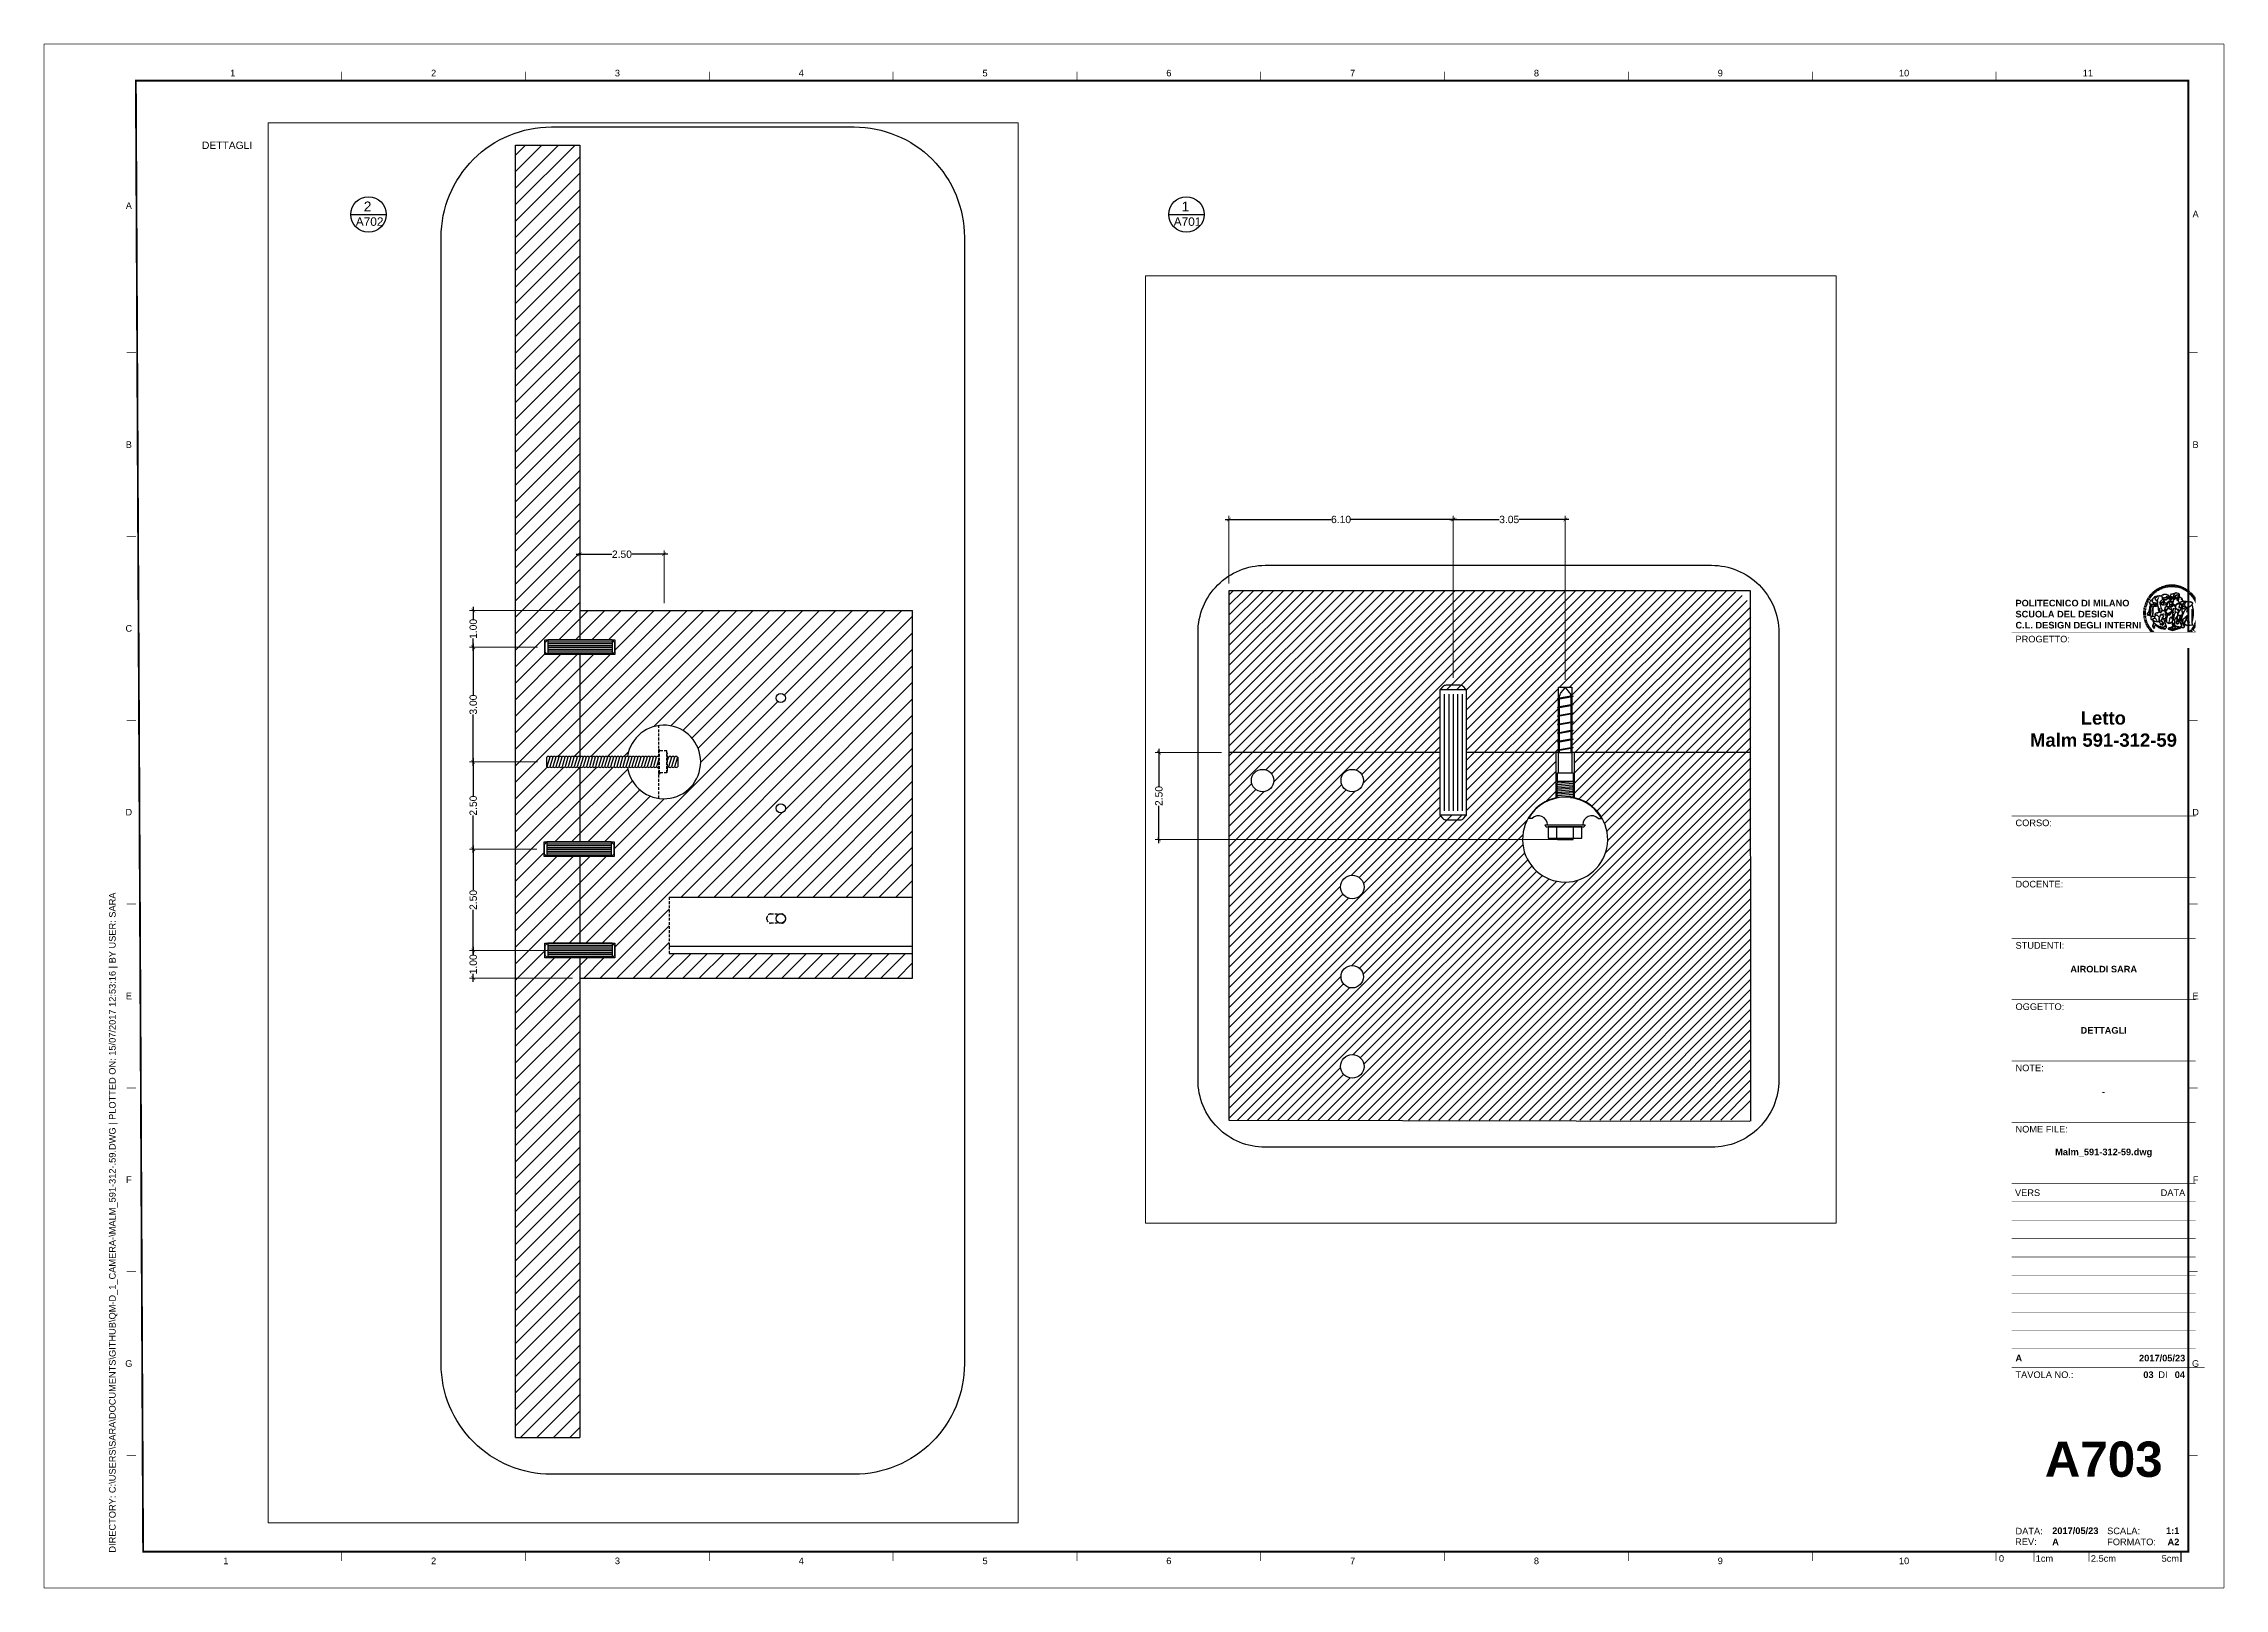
# Paper-space layout 'A703' of a CAD drawing. Header units: millimetres. Extents: x 0 to 593, y 0 to 420.
# The model-space entities are those that its viewports show. They can reach past a viewport. Long polylines and large blocks are cut down to what shows.
import ezdxf
from ezdxf.enums import TextEntityAlignment as Align

# ---------------------------------------------------------------- set-up
doc = ezdxf.new("R2010")
doc.units = ezdxf.units.MM
doc.set_wipeout_variables(frame=1)
doc.linetypes.add('DASHED', pattern=[0.75, 0.5, -0.25])
for name, color, linetype in [('G-ANNO-LOGO', 3, 'Continuous'), ('G-ANNO-TEXT', 3, 'Continuous'), ('G-ANNO-TTLB', 71, 'Continuous'), ('IN-ANNO-DETAILS', 2, 'Continuous'), ('IN-ANNO-NPLT', 6, 'Continuous'), ('IN-FURN', 3, 'Continuous'), ('IN-FURN-STOR', 104, 'Continuous'), ('IN-FURN-WKSF', 4, 'Continuous'), ('Vano viti', 4, 'Continuous')]:
    doc.layers.add(name, color=color, linetype=linetype)
doc.styles.add('Annotativa', font='arial.ttf')
doc.styles.add('ARIAL', font='arial.ttf')
doc.styles.add('ARIAL-BOLD', font='')
doc.styles.add('E-ARIAL', font='arial.ttf')
doc.styles.get("Standard").update_dxf_attribs({"font": 'arial.ttf', "height": 4})
doc.styles.get('ARIAL-BOLD').set_extended_font_data('Arial', bold=True)
doc.dimstyles.new('QM-D_1', dxfattribs={"dimtxt": 2, "dimasz": 1, "dimexe": 1, "dimexo": 2, "dimgap": 0.09, "dimtad": 0, "dimzin": 0, "dimdsep": 46, "dimtxsty": 'Annotativa', "dimblk": 'ARCHTICK', "dimcen": 0, "dimdle": 1, "dimclrd": 256, "dimclre": 256, "dimadec": 0, "dimazin": 0, "dimtfac": 1, "dimtofl": 0, "dimtmove": 0, "dimatfit": 3, "dimldrblk": 'ARCHTICK', "dimfxl": 1, "dimtolj": 1, "dimtzin": 0, "dimlwe": 5, "dimarcsym": 2})

psp = doc.layouts.new('A703')

# ---------------------------------------------------------------- texts
at = {"layer": 'IN-ANNO-NPLT', "attachment_point": 1}
for s, width, gutter_width, heights, insert, char_height in [('DETTAGLI', 75.23174, 10, [0], (42.989, 393.522), 2), ('2', 58.09241, 1, [0], (86.995, 377.218), 2.688), ('1', 58.09241, 1, [0], (309.49, 377.218), 2.688), ('A702', 41.49786, 1, [14.306], (84.834, 372.916), 2.304), ('A701', 41.49786, 1, [14.306], (307.329, 372.916), 2.304)]:
    psp.add_mtext_dynamic_manual_height_columns(s, width=width, gutter_width=gutter_width, heights=heights, dxfattribs=dict(at, insert=insert, char_height=char_height))

msp = doc.modelspace()

# ---------------------------------------------------------------- blocks, each defined once
blk = doc.blocks.new('A1_GRID_LAYOUT')
at = {"layer": 'G-ANNO-TTLB', "const_width": 0.5, "flags": 128}
blk.add_lwpolyline([(25, 410.09), (26.98, 9.9), (583.32, 9.9), (583.32, 410.09)], close=True, dxfattribs=at)
at = {"layer": 'G-ANNO-TTLB', "const_width": 0.18, "flags": 128}
for points in [[(81, 412.59), (81, 410.09)], [(131, 412.59), (131, 410.09)], [(181, 412.59), (181, 410.09)], [(231, 412.59), (231, 410.09)], [(281, 412.59), (281, 410.09)], [(331, 412.59), (331, 410.09)], [(381, 412.59), (381, 410.09)], [(431, 412.59), (431, 410.09)], [(481, 412.59), (481, 410.09)], [(531, 412.59), (531, 410.09)], [(25, 336.09), (22.5, 336.09)], [(585.82, 336.09), (583.32, 336.09)], [(25, 286.09), (22.5, 286.09)], [(585.82, 286.09), (583.32, 286.09)], [(25, 236.09), (22.5, 236.09)], [(585.82, 236.09), (583.32, 236.09)], [(25, 186.09), (22.5, 186.09)], [(585.82, 186.09), (583.32, 186.09)], [(25, 136.09), (22.5, 136.09)], [(585.82, 136.09), (583.32, 136.09)], [(25, 86.09), (22.5, 86.09)], [(585.82, 86.09), (583.32, 86.09)], [(25, 36.09), (22.5, 36.09)], [(585.82, 36.09), (583.32, 36.09)], [(81, 9.9), (81, 7.4)], [(131, 9.9), (131, 7.4)], [(181, 9.9), (181, 7.4)], [(231, 9.9), (231, 7.4)], [(281, 9.9), (281, 7.4)], [(331, 9.9), (331, 7.4)], [(381, 9.9), (381, 7.4)], [(431, 9.9), (431, 7.4)], [(481, 9.9), (481, 7.4)], [(531, 9.9), (531, 7.4)]]:
    blk.add_lwpolyline(points, dxfattribs=at)
at = {"layer": 'IN-ANNO-NPLT', "const_width": 0.18}
for points in [[(593.04, 420.09), (0, 420.09)], [(0, 0), (0, 420.09)], [(593.04, 0), (593.04, 420.09)], [(593.04, 0), (0, 0)]]:
    blk.add_lwpolyline(points, dxfattribs=at)
at = {"layer": 'G-ANNO-TEXT', "style": 'ARIAL'}
for s, p in [('1', (51.35, 412.16)), ('2', (106, 412.16)), ('3', (156, 412.16)), ('4', (206, 412.16)), ('5', (256, 412.16)), ('6', (306, 412.16)), ('7', (356, 412.16)), ('8', (406, 412.16)), ('9', (456, 412.16)), ('10', (506, 412.16)), ('11', (556, 412.16)), ('A', (23.09, 376.07)), ('A', (585.3, 373.8)), ('B', (23.09, 311.09)), ('B', (585.3, 311.09)), ('C', (23.09, 261.09)), ('C', (585.3, 261.09)), ('D', (23.09, 211.09)), ('D', (585.3, 211.09)), ('E', (23.09, 161.09)), ('E', (585.3, 161.09)), ('F', (23.09, 111.09)), ('F', (585.3, 111.09)), ('G', (23.09, 61.09)), ('G', (585.3, 61.09)), ('1', (49.49, 7.4)), ('2', (106, 7.4)), ('3', (156, 7.4)), ('4', (206, 7.4)), ('5', (256, 7.4)), ('6', (306, 7.4)), ('7', (356, 7.4)), ('8', (406, 7.4)), ('9', (456, 7.4)), ('10', (506, 7.4))]:
    blk.add_text(s, height=1.8, dxfattribs=at).set_placement(p, align=Align.MIDDLE_CENTER)
at = {"layer": 'G-ANNO-TEXT', "insert": (17.7, 9.64), "char_height": 1.8, "attachment_point": 1, "rotation": 90, "style": 'ARIAL'}
blk.add_mtext_dynamic_manual_height_columns('DIRECTORY: C:\\\\USERS\\\\SARA\\\\DOCUMENTS\\\\GITHUB\\\\QM-D_1_CAMERA-\\\\MALM_591-312-.59.DWG | PLOTTED ON: 15/07/2017 12:53:16 | BY USER: SARA', width=412.209, gutter_width=9, heights=[0], dxfattribs=at)
blk = doc.blocks.new('logoPolimi')
for p, q in [((-1.49, 1.84), (-1.36, 1.68)), ((-1.41, 1.91), (-1.28, 1.74)), ((-1.32, 1.97), (-1.2, 1.8)), ((-1.22, 2.03), (-1.11, 1.85)), ((-1.13, 2.09), (-1.03, 1.9)), ((-1.03, 2.14), (-0.94, 1.95)), ((-0.93, 2.18), (-0.84, 1.99)), ((-0.83, 2.22), (-0.75, 2.03)), ((-0.72, 2.26), (-0.66, 2.06)), ((-0.61, 2.29), (-0.56, 2.09)), ((-0.51, 2.32), (-0.46, 2.11)), ((-0.4, 2.34), (-0.36, 2.13)), ((-0.29, 2.35), (-0.26, 2.14)), ((-0.18, 2.36), (-0.16, 2.15)), ((-0.07, 2.37), (-0.06, 2.16)), ((0.04, 2.37), (0.04, 2.16)), ((0.15, 2.36), (0.14, 2.16)), ((0.26, 2.36), (0.24, 2.15)), ((0.37, 2.34), (0.34, 2.13)), ((0.48, 2.32), (0.44, 2.12)), ((0.59, 2.3), (0.54, 2.09)), ((0.69, 2.27), (0.63, 2.07)), ((0.8, 2.23), (0.73, 2.03)), ((0.9, 2.19), (0.82, 2)), ((1, 2.15), (0.91, 1.96)), ((1.1, 2.1), (1, 1.91)), ((1.2, 2.04), (1.09, 1.86)), ((1.29, 1.99), (1.18, 1.81)), ((1.38, 1.92), (1.26, 1.75)), ((1.47, 1.86), (1.34, 1.69)), ((-2.37, 0.12), (-2.16, 0.11)), ((-2.37, 0.01), (-2.16, 0.01)), ((-2.36, 0.23), (-2.15, 0.21)), ((-2.35, 0.34), (-2.14, 0.31)), ((-2.33, 0.45), (-2.12, 0.41)), ((-2.3, 0.55), (-2.1, 0.51)), ((-2.28, 0.66), (-2.07, 0.6)), ((-2.24, 0.77), (-2.04, 0.7)), ((-2.2, 0.87), (-2.01, 0.79)), ((-2.16, 0.97), (-1.97, 0.89)), ((-2.11, 1.07), (-1.93, 0.98)), ((-2.06, 1.17), (-1.88, 1.07)), ((-2.01, 1.26), (-1.83, 1.15)), ((-1.94, 1.36), (-1.77, 1.24)), ((-1.88, 1.45), (-1.71, 1.32)), ((-1.84, 0.03), (-1.82, 0.35)), ((-1.81, 1.53), (-1.65, 1.4)), ((-1.74, 1.61), (-1.58, 1.47)), ((-1.73, 0.59), (-1.73, 0.59)), ((-1.73, 0.59), (-1.73, 0.59)), ((-1.66, 1.69), (-1.51, 1.54)), ((-1.65, 0.57), (-1.65, 0.57)), ((-1.59, 1.12), (-1.59, 1.12)), ((-1.58, 1.77), (-1.44, 1.61)), ((-1.51, 0.55), (-1.51, 0.55)), ((-1.51, 0.55), (-1.51, 0.55)), ((-1.31, 0.79), (-1.21, 0.75)), ((-1.21, 0.75), (-1.31, 0.79)), ((-1.21, 0.75), (-1.31, 0.79)), ((-1.21, 0.75), (-1.21, 0.75)), ((-1.21, 0.75), (-1.21, 0.75)), ((-1.19, 0.76), (-1.19, 0.76)), ((-1.19, 0.76), (-1.19, 0.76)), ((-1.17, 0.99), (-1.18, 0.99)), ((-1.18, 0.99), (-1.17, 0.99)), ((-1.16, 0.57), (-1.16, 0.57)), ((-1.16, 0.57), (-1.16, 0.57)), ((-1.1, 0.01), (-0.99, 0.06)), ((-0.99, 0.06), (-1.1, 0.01)), ((-0.99, 0.06), (-1.1, 0.01)), ((-0.99, 0.06), (-0.99, 0.06)), ((-0.99, 0.06), (-0.99, 0.06)), ((-0.97, 0.79), (-0.98, 0.79)), ((-0.89, 0.84), (-0.97, 0.79)), ((-0.97, 0.79), (-0.89, 0.84)), ((-0.96, 1.41), (-0.96, 1.41)), ((-0.96, 1.41), (-0.96, 1.41)), ((-0.89, 0.84), (-0.82, 0.87)), ((-0.82, 0.87), (-0.89, 0.84)), ((-0.89, 0.84), (-0.82, 0.87)), ((-0.88, 0.83), (-0.89, 0.84)), ((-0.85, 1.39), (-0.85, 1.39)), ((-0.85, 1.39), (-0.85, 1.39)), ((-0.84, 0.14), (-0.84, 0.14)), ((-0.77, 1.08), (-0.78, 1.08)), ((-0.78, 1.08), (-0.77, 1.08)), ((-0.61, 1.12), (-0.77, 1.08)), ((-0.77, 1.08), (-0.61, 1.12)), ((-0.77, 1.08), (-0.61, 1.12)), ((-0.75, 1.3), (-0.76, 1.29)), ((-0.76, 1.29), (-0.75, 1.3)), ((-0.65, 0.99), (-0.7, 0.96)), ((-0.69, 0.18), (-0.68, 0.18)), ((-0.66, 0.93), (-0.66, 0.93)), ((-0.66, 0.93), (-0.64, 0.93)), ((-0.66, 0.93), (-0.66, 0.93)), ((-0.66, 0.93), (-0.66, 0.93)), ((-0.63, 1.01), (-0.63, 1.01)), ((-0.63, 1.01), (-0.62, 1.01)), ((-0.63, 0.66), (-0.63, 0.66)), ((-0.6, 1.12), (-0.61, 1.12)), ((-0.61, 1.12), (-0.6, 1.12)), ((-0.61, 1.12), (-0.6, 1.12)), ((-0.61, 0.86), (-0.57, 0.85)), ((-0.57, 0.85), (-0.61, 0.86)), ((-0.61, 0.86), (-0.57, 0.85)), ((-0.53, 1.08), (-0.6, 1.12)), ((-0.6, 1.12), (-0.6, 1.11)), ((-0.6, 1.12), (-0.53, 1.08)), ((-0.57, 0.8), (-0.59, 0.8)), ((-0.57, 0.85), (-0.53, 0.84)), ((-0.57, 0.85), (-0.57, 0.85)), ((-0.57, 0.85), (-0.57, 0.85)), ((-0.57, 0.85), (-0.53, 0.84)), ((-0.56, 0.29), (-0.49, 0.48)), ((-0.56, 0.14), (-0.56, 0.29)), ((-0.5, 0.11), (-0.56, 0.14)), ((-0.53, 0.84), (-0.51, 0.84)), ((-0.53, 0.84), (-0.51, 0.84)), ((-0.53, 0.84), (-0.53, 0.84)), ((-0.51, 0.11), (-0.51, 0.11)), ((-0.51, 0.11), (-0.51, 0.11)), ((-0.34, 0.33), (-0.5, 0.11)), ((-0.49, 0.48), (-0.41, 0.55)), ((-0.42, 0.8), (-0.47, 0.79)), ((-0.42, 0.8), (-0.47, 0.79)), ((-0.47, 0.79), (-0.45, 0.76)), ((-0.47, 0.79), (-0.45, 0.76)), ((-0.45, 1.14), (-0.42, 1.11)), ((-0.42, 1.26), (-0.36, 1.22)), ((-0.41, 0.55), (-0.34, 0.49)), ((-0.4, 1.37), (-0.38, 1.38)), ((-0.39, 1.37), (-0.4, 1.37)), ((-0.35, 1.33), (-0.4, 1.37)), ((-0.39, 1.24), (-0.4, 1.23)), ((-0.38, 1.14), (-0.38, 1.14)), ((-0.34, 0.49), (-0.09, 0.48)), ((-0.16, 0.32), (-0.34, 0.33)), ((-0.14, 0.32), (-0.31, 0.34)), ((-0.28, 1.3), (-0.29, 1.3)), ((-0.28, 1.3), (-0.28, 1.3)), ((-0.16, 1.24), (-0.16, 1.25)), ((-0.16, 1.25), (-0.16, 1.25)), ((-0.16, 0.49), (-0.14, 0.64)), ((-0.06, 0.27), (-0.16, 0.32)), ((-0.1, 0.88), (-0.09, 0.87)), ((-0.08, 1.37), (-0.08, 1.38)), ((-0.08, 1.23), (-0.05, 1.21)), ((-0.05, 1.21), (-0.08, 1.23)), ((-0.08, 1.23), (-0.05, 1.21)), ((-0.03, 0.26), (-0.06, 0.27)), ((-0.05, 1.21), (-0.04, 1.21)), ((-0.04, 1.21), (-0.05, 1.21)), ((-0.04, 1.21), (-0.04, 1.21)), ((-0.04, 1.21), (-0.04, 1.21)), ((-0.04, 0.48), (-0.03, 0.26)), ((0.03, 1.15), (0.03, 1.15)), ((0.03, 0.66), (0.03, 0.67)), ((0.07, 0.58), (0.07, 0.57)), ((0.1, 1.18), (0.1, 1.18)), ((0.1, 0.84), (0.1, 0.84)), ((0.13, 1.32), (0.17, 1.19)), ((0.14, 0.71), (0.34, 0.65)), ((0.31, 0.56), (0.17, 0.63)), ((0.27, 1.61), (0.27, 1.61)), ((0.27, 1.61), (0.27, 1.61)), ((0.27, 1.61), (0.27, 1.61)), ((0.29, 1.29), (0.29, 1.29)), ((0.29, 1.29), (0.29, 1.29)), ((0.29, 1.29), (0.29, 1.29)), ((0.29, 1.29), (0.29, 1.29)), ((0.33, 0.49), (0.34, 0.49)), ((0.33, 0.03), (0.35, 0.03)), ((0.33, 0.03), (0.35, 0.03)), ((0.34, 0.65), (0.34, 0.64)), ((0.35, 0.03), (0.57, 0.06)), ((0.35, 0.03), (0.57, 0.06)), ((0.35, 0.03), (0.35, 0.03)), ((0.35, 0.03), (0.35, 0.03)), ((0.38, 1.36), (0.37, 1.35)), ((0.38, 0.34), (0.37, 0.34)), ((0.38, 0.34), (0.38, 0.34)), ((0.43, 0.67), (0.39, 0.64)), ((0.49, 1.05), (0.51, 1.13)), ((0.51, 1.13), (0.49, 1.05)), ((0.49, 1.05), (0.51, 1.13)), ((0.51, 1.31), (0.5, 1.29)), ((0.51, 1.13), (0.52, 1.23)), ((0.52, 1.23), (0.51, 1.23)), ((0.51, 1.23), (0.52, 1.23)), ((0.52, 1.23), (0.51, 1.13)), ((0.51, 1.13), (0.52, 1.23)), ((0.52, 1.24), (0.6, 1.37)), ((0.52, 1.23), (0.6, 1.36)), ((0.6, 1.36), (0.52, 1.23)), ((0.52, 1.23), (0.52, 1.23)), ((0.52, 1.23), (0.52, 1.24)), ((0.52, 1.23), (0.52, 1.23)), ((0.55, 1.07), (0.53, 1.06)), ((0.53, 1.04), (0.53, 1.06)), ((0.53, 1.05), (0.53, 1.04)), ((0.54, 0.3), (0.63, 0.32)), ((0.54, -0.08), (0.61, 0.06)), ((0.61, 0.06), (0.54, -0.08)), ((0.54, -0.08), (0.61, 0.06)), ((0.56, 0.19), (0.59, 0.21)), ((0.57, 1.07), (0.57, 1.07)), ((0.57, 1.07), (0.57, 1.07)), ((0.57, 1.07), (0.57, 1.07)), ((0.57, 1.07), (0.57, 1.07)), ((0.57, 1.07), (0.57, 1.07)), ((0.57, 1.07), (0.57, 1.07)), ((0.57, 1.07), (0.57, 1.07)), ((0.58, 0.3), (0.59, 0.29)), ((0.59, 0.78), (0.59, 0.79)), ((0.59, 0.79), (0.59, 0.79)), ((0.59, 0.79), (0.59, 0.79)), ((0.59, 0.79), (0.59, 0.78)), ((0.61, 0.06), (0.6, 0.07)), ((0.6, 0.07), (0.61, 0.06)), ((0.61, 0.06), (0.61, 0.07)), ((0.62, 0.21), (0.65, 0.22)), ((0.64, 1.37), (0.65, 1.37)), ((0.69, 0.86), (0.68, 0.86)), ((0.68, 0.86), (0.69, 0.86)), ((0.68, 0.76), (0.68, 0.76)), ((0.76, 0.26), (0.76, 0.26)), ((0.82, 0.35), (0.84, 0.36)), ((0.82, 0.35), (0.82, 0.35)), ((0.84, 0.36), (0.84, 0.37)), ((0.85, 0.34), (1.05, 0.35)), ((0.93, 1.05), (0.93, 1.05)), ((0.93, 1.05), (0.93, 1.05)), ((0.93, 1.05), (0.93, 1.04)), ((0.93, 1.05), (0.93, 1.05)), ((0.97, 0.66), (0.96, 0.66)), ((1.01, 0.97), (0.98, 0.96)), ((1.17, 0.96), (1.17, 0.95)), ((1.17, 0.95), (1.17, 0.95)), ((1.34, 0.37), (1.26, 0.04)), ((1.27, 0.37), (1.27, 0.38)), ((1.28, 0.95), (1.28, 0.95)), ((1.37, 0.73), (1.46, 0.81)), ((1.41, 0.4), (1.41, 0.41)), ((1.56, 1.79), (1.42, 1.63)), ((1.64, 1.71), (1.49, 1.56)), ((1.49, 0.9), (1.57, 0.92)), ((1.72, 1.63), (1.56, 1.49)), ((1.67, 0.6), (1.57, 0.53)), ((1.79, 1.55), (1.63, 1.41)), ((1.86, 1.47), (1.7, 1.34)), ((1.93, 1.38), (1.76, 1.26)), ((1.99, 1.29), (1.81, 1.17)), ((2.05, 1.19), (1.87, 1.09)), ((2.1, 1.1), (1.92, 1)), ((2.15, 1), (1.96, 0.91)), ((2.19, 0.9), (2, 0.82)), ((2.23, 0.79), (2.04, 0.72)), ((2.27, 0.69), (2.07, 0.63)), ((2.3, 0.58), (2.09, 0.53)), ((2.32, 0.47), (2.12, 0.43)), ((2.34, 0.37), (2.13, 0.33)), ((2.36, 0.26), (2.15, 0.23)), ((2.37, 0.15), (2.16, 0.13)), ((2.37, 0.04), (2.16, 0.03)), ((-2.37, -0.1), (-2.16, -0.09)), ((-2.36, -0.21), (-2.15, -0.19)), ((-2.35, -0.32), (-2.14, -0.29)), ((-2.33, -0.43), (-2.12, -0.39)), ((-2.31, -0.54), (-2.1, -0.49)), ((-2.28, -0.65), (-2.08, -0.59)), ((-2.25, -0.75), (-2.05, -0.69)), ((-2.21, -0.86), (-2.02, -0.78)), ((-2.17, -0.96), (-1.98, -0.87)), ((-2.12, -1.06), (-1.93, -0.96)), ((-2.07, -1.16), (-1.89, -1.05)), ((-2.04, -0.15), (-1.97, -0.2)), ((-2.01, -1.25), (-1.84, -1.14)), ((-1.95, -1.34), (-1.78, -1.22)), ((-1.89, -1.43), (-1.72, -1.31)), ((-1.82, -1.52), (-1.66, -1.38)), ((-1.75, -1.6), (-1.59, -1.46)), ((-1.67, -1.68), (-1.52, -1.53)), ((-1.58, -0.12), (-1.6, -0.18)), ((-1.6, -0.18), (-1.58, -0.28)), ((-1.57, -0.54), (-1.59, -0.54)), ((-1.59, -0.54), (-1.59, -0.54)), ((-1.59, -1.76), (-1.45, -1.6)), ((-1.56, -0.32), (-1.56, -0.31)), ((-1.56, -0.31), (-1.56, -0.31)), ((-1.53, -0.65), (-1.53, -0.65)), ((-1.53, -0.65), (-1.53, -0.65)), ((-1.51, -1.83), (-1.37, -1.67)), ((-1.48, -0.86), (-1.48, -0.85)), ((-1.42, -0.37), (-1.42, -0.37)), ((-1.42, -1.9), (-1.29, -1.73)), ((-1.38, -0.46), (-1.38, -0.46)), ((-1.33, -1.96), (-1.21, -1.79)), ((-1.31, -0.24), (-1.31, -0.23)), ((-1.31, -0.23), (-1.31, -0.24)), ((-1.23, -0.19), (-1.23, -0.19)), ((-1.23, -0.19), (-1.23, -0.19)), ((-1.23, -0.19), (-1.23, -0.19)), ((-1.23, -0.19), (-1.23, -0.19)), ((-1.01, -0.39), (-1.02, -0.39)), ((-1.02, -0.39), (-1.01, -0.39)), ((-1.02, -0.7), (-1.02, -0.7)), ((-1.02, -0.7), (-1.02, -0.7)), ((-1.02, -0.7), (-1.02, -0.7)), ((-0.79, -0.51), (-0.83, -0.58)), ((-0.83, -0.58), (-0.79, -0.51)), ((-0.83, -0.58), (-0.79, -0.51)), ((-0.78, -1.05), (-0.83, -0.94)), ((-0.83, -0.94), (-0.78, -1.05)), ((-0.83, -0.94), (-0.83, -0.94)), ((-0.83, -0.94), (-0.78, -1.05)), ((-0.82, -1.23), (-0.82, -1.23)), ((-0.82, -1.23), (-0.77, -1.23)), ((-0.77, -1.23), (-0.82, -1.23)), ((-0.82, -1.23), (-0.82, -1.23)), ((-0.77, -1.23), (-0.82, -1.23)), ((-0.75, -0.96), (-0.8, -0.89)), ((-0.8, -0.89), (-0.79, -0.92)), ((-0.79, -0.92), (-0.8, -0.89)), ((-0.8, -0.89), (-0.75, -0.96)), ((-0.79, -0.92), (-0.8, -0.89)), ((-0.8, -0.89), (-0.8, -0.89)), ((-0.8, -0.89), (-0.75, -0.96)), ((-0.79, -0.92), (-0.78, -0.95)), ((-0.78, -0.95), (-0.79, -0.92)), ((-0.78, -0.95), (-0.79, -0.92)), ((-0.77, -0.49), (-0.78, -0.48)), ((-0.78, -0.48), (-0.77, -0.49)), ((-0.78, -0.95), (-0.76, -1)), ((-0.76, -1), (-0.78, -0.95)), ((-0.76, -1), (-0.78, -0.95)), ((-0.71, -0.89), (-0.75, -0.87)), ((-0.75, -0.87), (-0.71, -0.89)), ((-0.75, -0.87), (-0.71, -0.89)), ((-0.72, -1.01), (-0.75, -0.96)), ((-0.75, -0.96), (-0.72, -1.01)), ((-0.75, -0.96), (-0.72, -1.01)), ((-0.64, -0.93), (-0.71, -0.89)), ((-0.71, -0.89), (-0.64, -0.93)), ((-0.71, -0.89), (-0.64, -0.93)), ((-0.66, -0.53), (-0.66, -0.53)), ((-0.66, -0.53), (-0.66, -0.53)), ((-0.66, -0.53), (-0.66, -0.53)), ((-0.39, -0.81), (-0.51, -0.69)), ((-0.51, -1.04), (-0.5, -1.04)), ((-0.48, -0.42), (-0.48, -0.42)), ((-0.48, -0.42), (-0.48, -0.42)), ((-0.48, -0.42), (-0.48, -0.42)), ((-0.41, -0.51), (-0.41, -0.51)), ((-0.38, -0.05), (-0.39, -0.12)), ((-0.39, -0.12), (-0.37, -0.1)), ((-0.35, -0.14), (-0.37, -0.08)), ((-0.37, -0.09), (-0.37, -0.09)), ((-0.33, -0.12), (-0.35, -0.14)), ((-0.32, -0.14), (-0.35, -0.14)), ((-0.35, -0.18), (-0.34, -0.22)), ((-0.34, -0.08), (-0.29, -0.16)), ((-0.34, -0.22), (-0.34, -0.22)), ((-0.27, -0.17), (-0.32, -0.14)), ((-0.25, -0.91), (-0.26, -0.9)), ((-0.26, -1.29), (0.1, -1.2)), ((0.1, -1.2), (-0.26, -1.29)), ((0.08, -1.4), (-0.26, -1.29)), ((-0.26, -1.29), (0.08, -1.4)), ((-0.26, -1.38), (-0.26, -1.29)), ((-0.26, -1.29), (-0.26, -1.29)), ((-0.26, -1.29), (-0.26, -1.38)), ((-0.26, -1.29), (0.08, -1.4)), ((-0.26, -1.29), (-0.26, -1.29)), ((0.08, -1.49), (-0.26, -1.38)), ((-0.26, -1.38), (0.09, -1.49)), ((-0.14, -0.15), (-0.16, -0.13)), ((-0.11, -0.04), (-0.12, -0.05)), ((-0.04, -0.41), (-0.01, -0.44)), ((-0.01, -0.44), (-0.04, -0.41)), ((-0.04, -0.41), (-0.01, -0.44)), ((0.07, -0.84), (0.07, -0.84)), ((0.07, -0.84), (0.07, -0.84)), ((0.1, -1.2), (0.08, -1.32)), ((0.08, -1.32), (0.13, -1.2)), ((0.08, -1.4), (0.72, -1.22)), ((0.72, -1.22), (0.08, -1.4)), ((0.08, -1.4), (0.72, -1.22)), ((0.72, -1.31), (0.08, -1.49)), ((0.08, -1.44), (0.08, -1.4)), ((0.08, -1.4), (0.08, -1.44)), ((0.08, -1.4), (0.08, -1.49)), ((0.08, -1.49), (0.08, -1.44)), ((0.08, -1.44), (0.08, -1.44)), ((0.08, -1.44), (0.08, -1.45)), ((0.08, -1.45), (0.08, -1.46)), ((0.08, -1.46), (0.08, -1.49)), ((0.1, -1.01), (0.09, -0.86)), ((0.1, -1.01), (0.09, -0.86)), ((0.09, -1.49), (0.72, -1.31)), ((0.1, -1.2), (0.12, -1.04)), ((0.12, -1.04), (0.1, -1.2)), ((0.13, -1.2), (0.1, -1.2)), ((0.1, -1.2), (0.13, -1.2)), ((0.13, -1.2), (0.1, -1.2)), ((0.1, -1.2), (0.1, -1.2)), ((0.11, -0.44), (0.11, -0.44)), ((0.11, -0.44), (0.11, -0.44)), ((0.12, -0.21), (0.12, -0.21)), ((0.12, -0.21), (0.12, -0.21)), ((0.12, -0.21), (0.12, -0.21)), ((0.12, -0.21), (0.12, -0.21)), ((0.12, -0.21), (0.12, -0.21)), ((0.12, -0.21), (0.12, -0.21)), ((0.12, -0.21), (0.12, -0.21)), ((0.12, -0.21), (0.12, -0.21)), ((0.12, -0.21), (0.12, -0.21)), ((0.12, -0.21), (0.12, -0.21)), ((0.12, -0.21), (0.12, -0.21)), ((0.12, -0.21), (0.12, -0.21)), ((0.12, -0.21), (0.12, -0.21)), ((0.12, -0.56), (0.14, -0.53)), ((0.14, -0.53), (0.12, -0.56)), ((0.12, -0.56), (0.14, -0.53)), ((0.12, -1.04), (0.12, -1.04)), ((0.12, -1.04), (0.12, -1.04)), ((0.12, -1.04), (0.12, -1.04)), ((0.21, -0.99), (0.13, -1.2)), ((0.13, -1.2), (0.21, -0.99)), ((0.36, -1.14), (0.13, -1.2)), ((0.13, -1.2), (0.26, -1.17)), ((0.14, -0.53), (0.16, -0.49)), ((0.16, -0.49), (0.14, -0.53)), ((0.14, -0.53), (0.16, -0.49)), ((0.16, -0.49), (0.16, -0.49)), ((0.16, -0.49), (0.16, -0.49)), ((0.28, -1.19), (0.21, -0.99)), ((0.21, -0.99), (0.31, -1.27)), ((0.24, -0.17), (0.24, -0.16)), ((0.24, -0.16), (0.24, -0.17)), ((0.25, -0.84), (0.25, -0.88)), ((0.25, -0.88), (0.25, -0.84)), ((0.25, -0.88), (0.25, -0.84)), ((0.25, -0.88), (0.29, -1.17)), ((0.26, -0.88), (0.25, -0.88)), ((0.31, -1.27), (0.25, -0.88)), ((0.26, -1.17), (0.28, -1.16)), ((0.28, -1.16), (0.36, -1.14)), ((0.29, -1.17), (0.28, -1.19)), ((0.36, -1.14), (0.72, -1.22)), ((0.72, -1.22), (0.36, -1.14)), ((0.49, -0.31), (0.49, -0.31)), ((0.49, -0.31), (0.49, -0.31)), ((0.5, -0.27), (0.5, -0.27)), ((0.51, -0.27), (0.51, -0.27)), ((0.72, -0.81), (0.75, -0.89)), ((0.72, -1.22), (0.72, -1.31)), ((0.72, -1.31), (0.72, -1.22)), ((0.74, -0.23), (0.74, -0.23)), ((0.74, -0.23), (0.75, -0.24)), ((0.75, -0.23), (0.75, -0.23)), ((0.86, -0.25), (0.82, -0.34)), ((0.87, -0.22), (0.86, -0.23)), ((0.87, -0.22), (0.86, -0.25)), ((0.96, -0.58), (0.96, -0.57)), ((1.05, -1.05), (1.04, -1.05)), ((1.28, -2), (1.17, -1.82)), ((1.37, -1.93), (1.25, -1.76)), ((1.31, -0.27), (1.3, -0.26)), ((1.3, -0.26), (1.3, -0.26)), ((1.3, -0.26), (1.3, -0.26)), ((1.3, -0.26), (1.31, -0.27)), ((1.3, -0.26), (1.3, -0.26)), ((1.46, -1.87), (1.33, -1.7)), ((1.54, -1.8), (1.41, -1.64)), ((1.63, -1.72), (1.48, -1.57)), ((1.71, -1.65), (1.55, -1.5)), ((1.78, -1.57), (1.62, -1.43)), ((1.85, -1.48), (1.69, -1.35)), ((1.92, -1.39), (1.75, -1.27)), ((1.98, -1.3), (1.81, -1.19)), ((2.04, -1.21), (1.86, -1.1)), ((2.09, -1.11), (1.91, -1.01)), ((2.14, -1.01), (1.95, -0.92)), ((2.19, -0.91), (1.99, -0.83)), ((2.23, -0.81), (2.03, -0.74)), ((2.26, -0.7), (2.06, -0.64)), ((2.29, -0.6), (2.09, -0.55)), ((2.32, -0.49), (2.11, -0.45)), ((2.34, -0.38), (2.13, -0.35)), ((2.35, -0.27), (2.15, -0.25)), ((2.37, -0.08), (2.16, -0.07)), ((2.36, -0.16), (2.16, -0.15)), ((-1.24, -2.02), (-1.13, -1.84)), ((-1.14, -2.08), (-1.04, -1.89)), ((-1.04, -2.13), (-0.95, -1.94)), ((-0.94, -2.18), (-0.86, -1.98)), ((-0.84, -2.22), (-0.77, -2.02)), ((-0.74, -2.25), (-0.67, -2.05)), ((-0.63, -2.29), (-0.57, -2.08)), ((-0.52, -2.31), (-0.48, -2.11)), ((-0.42, -2.33), (-0.38, -2.13)), ((-0.31, -2.35), (-0.28, -2.14)), ((-0.2, -2.36), (-0.18, -2.15)), ((-0.09, -2.37), (-0.08, -2.16)), ((0.03, -2.37), (0.02, -2.16)), ((0.14, -2.37), (0.12, -2.16)), ((0.25, -2.36), (0.22, -2.15)), ((0.35, -2.34), (0.32, -2.14)), ((0.46, -2.32), (0.42, -2.12)), ((0.57, -2.3), (0.52, -2.1)), ((0.68, -2.27), (0.62, -2.07)), ((0.78, -2.24), (0.71, -2.04)), ((0.89, -2.2), (0.81, -2)), ((0.99, -2.15), (0.9, -1.96)), ((1.09, -2.11), (0.99, -1.92)), ((1.19, -2.05), (1.08, -1.87))]:
    blk.add_line(p, q)
for points in [[(-1.9, 0.12), (-1.94, 0.02), (-2.05, -0.09), (-2.05, -0.09)], [(-1.86, 0.38), (-1.86, 0.38), (-1.87, 0.19), (-1.9, 0.12)], [(-1.76, 0.6), (-1.76, 0.6), (-1.84, 0.57), (-1.86, 0.38)], [(-1.86, -0.04), (-1.84, 0.02), (-1.84, 0.03), (-1.84, 0.03)], [(-1.82, 0.78), (-1.83, 0.8), (-1.85, 0.86), (-1.83, 0.88)], [(-1.82, 0.78), (-1.83, 0.8), (-1.85, 0.86), (-1.83, 0.88)], [(-1.83, 0.88), (-1.81, 0.9), (-1.76, 0.96), (-1.76, 0.96)], [(-1.83, 0.88), (-1.81, 0.9), (-1.76, 0.96), (-1.76, 0.96)], [(-1.76, 0.6), (-1.83, 0.7), (-1.78, 0.74), (-1.78, 0.74)], [(-1.78, 0.74), (-1.79, 0.74), (-1.83, 0.7), (-1.76, 0.6)], [(-1.78, 0.74), (-1.8, 0.76), (-1.81, 0.78), (-1.82, 0.78)], [(-1.78, 0.74), (-1.8, 0.76), (-1.81, 0.78), (-1.82, 0.78)], [(-1.82, 0.35), (-1.81, 0.5), (-1.73, 0.59), (-1.73, 0.59)], [(-1.82, -0.19), (-1.73, -0.07), (-1.75, 0.14), (-1.75, 0.3)], [(-1.75, 0.33), (-1.75, 0.17), (-1.73, -0.05), (-1.8, -0.17)], [(-1.78, 0.74), (-1.75, 0.72), (-1.72, 0.69), (-1.68, 0.7)], [(-1.68, 0.7), (-1.72, 0.69), (-1.75, 0.72), (-1.78, 0.74)], [(-1.68, 0.7), (-1.72, 0.69), (-1.75, 0.72), (-1.78, 0.74)], [(-1.78, 0.74), (-1.78, 0.74), (-1.78, 0.74), (-1.78, 0.74)], [(-1.76, 0.96), (-1.68, 1.1), (-1.59, 1.12), (-1.59, 1.12)], [(-1.76, 0.96), (-1.68, 1.1), (-1.6, 1.12), (-1.6, 1.12)], [(-1.73, 0.59), (-1.74, 0.59), (-1.75, 0.6), (-1.76, 0.6)], [(-1.73, 0.59), (-1.74, 0.59), (-1.75, 0.6), (-1.76, 0.6)], [(-1.75, 0.3), (-1.76, 0.47), (-1.65, 0.57), (-1.65, 0.57)], [(-1.65, 0.57), (-1.65, 0.57), (-1.76, 0.5), (-1.75, 0.33)], [(-1.65, 0.57), (-1.68, 0.58), (-1.7, 0.58), (-1.73, 0.59)], [(-1.65, 0.57), (-1.68, 0.58), (-1.7, 0.58), (-1.73, 0.59)], [(-1.5, 0.71), (-1.53, 0.74), (-1.61, 0.71), (-1.68, 0.7)], [(-1.68, 0.7), (-1.61, 0.71), (-1.53, 0.73), (-1.5, 0.71)], [(-1.5, 0.71), (-1.53, 0.73), (-1.61, 0.71), (-1.68, 0.7)], [(-1.51, 0.55), (-1.56, 0.56), (-1.61, 0.56), (-1.65, 0.57)], [(-1.65, 0.57), (-1.61, 0.56), (-1.56, 0.56), (-1.51, 0.55)], [(-1.51, 0.55), (-1.56, 0.56), (-1.61, 0.56), (-1.65, 0.57)], [(-1.59, 1.12), (-1.6, 1.06), (-1.61, 0.99), (-1.61, 0.97)], [(-1.61, 0.97), (-1.61, 0.99), (-1.6, 1.06), (-1.59, 1.12)], [(-1.61, 0.97), (-1.61, 0.99), (-1.6, 1.06), (-1.59, 1.12)], [(-1.61, 0.97), (-1.61, 0.95), (-1.56, 0.88), (-1.54, 0.87)], [(-1.54, 0.87), (-1.56, 0.88), (-1.61, 0.95), (-1.61, 0.97)], [(-1.54, 0.87), (-1.56, 0.88), (-1.61, 0.96), (-1.61, 0.97)], [(-1.59, 1.12), (-1.59, 1.13), (-1.59, 1.15), (-1.58, 1.16)], [(-1.59, 1.12), (-1.59, 1.13), (-1.59, 1.15), (-1.58, 1.16)], [(-1.58, 1.16), (-1.57, 1.21), (-1.52, 1.23), (-1.49, 1.25)], [(-1.58, 1.16), (-1.57, 1.21), (-1.52, 1.23), (-1.49, 1.25)], [(-1.58, 0.36), (-1.58, 0.48), (-1.51, 0.55), (-1.51, 0.55)], [(-1.51, 0.55), (-1.51, 0.55), (-1.58, 0.48), (-1.58, 0.36)], [(-1.51, 0.55), (-1.51, 0.55), (-1.58, 0.48), (-1.58, 0.36)], [(-1.55, 0.04), (-1.55, 0.08), (-1.58, 0.25), (-1.58, 0.36)], [(-1.58, 0.36), (-1.58, 0.25), (-1.55, 0.08), (-1.55, 0.04)], [(-1.58, 0.36), (-1.58, 0.25), (-1.55, 0.08), (-1.55, 0.04)], [(-1.58, -0.12), (-1.57, -0.06), (-1.55, 0.02), (-1.55, 0.04)], [(-1.55, 0.04), (-1.55, 0.02), (-1.57, -0.06), (-1.58, -0.12)], [(-1.55, 0.04), (-1.55, 0.02), (-1.56, -0.04), (-1.57, -0.1)], [(-1.54, 0.87), (-1.52, 0.85), (-1.47, 0.83), (-1.44, 0.83)], [(-1.44, 0.83), (-1.47, 0.83), (-1.52, 0.85), (-1.54, 0.87)], [(-1.45, 0.83), (-1.47, 0.83), (-1.52, 0.85), (-1.54, 0.87)], [(-1.51, 0.55), (-1.33, 0.54), (-1.16, 0.57), (-1.16, 0.57)], [(-1.16, 0.57), (-1.16, 0.57), (-1.33, 0.54), (-1.51, 0.55)], [(-1.16, 0.57), (-1.16, 0.57), (-1.33, 0.54), (-1.51, 0.55)], [(-1.5, 0.71), (-1.46, 0.68), (-1.4, 0.62), (-1.33, 0.66)], [(-1.33, 0.66), (-1.4, 0.62), (-1.46, 0.68), (-1.5, 0.71)], [(-1.33, 0.66), (-1.4, 0.62), (-1.46, 0.68), (-1.5, 0.71)], [(-1.49, 1.25), (-1.46, 1.26), (-1.42, 1.33), (-1.39, 1.36)], [(-1.49, 1.25), (-1.46, 1.27), (-1.43, 1.34), (-1.39, 1.36)], [(-1.31, 0.79), (-1.33, 0.79), (-1.42, 0.83), (-1.45, 0.83)], [(-1.44, 0.83), (-1.42, 0.83), (-1.33, 0.79), (-1.31, 0.79)], [(-1.31, 0.79), (-1.33, 0.79), (-1.42, 0.83), (-1.44, 0.83)], [(-1.35, 1.1), (-1.4, 1.17), (-1.36, 1.23), (-1.29, 1.31)], [(-1.29, 1.31), (-1.36, 1.23), (-1.4, 1.17), (-1.35, 1.1)], [(-1.35, 1.1), (-1.4, 1.17), (-1.36, 1.23), (-1.29, 1.31)], [(-1.39, 1.36), (-1.35, 1.38), (-1.26, 1.4), (-1.19, 1.41)], [(-1.39, 1.36), (-1.35, 1.38), (-1.26, 1.4), (-1.19, 1.41)], [(-1.18, 0.99), (-1.24, 0.97), (-1.3, 1.03), (-1.35, 1.1)], [(-1.35, 1.1), (-1.3, 1.03), (-1.24, 0.97), (-1.18, 0.99)], [(-1.18, 1), (-1.24, 0.97), (-1.3, 1.03), (-1.35, 1.1)], [(-1.33, 0.66), (-1.28, 0.7), (-1.23, 0.73), (-1.21, 0.75)], [(-1.21, 0.75), (-1.23, 0.73), (-1.28, 0.7), (-1.33, 0.66)], [(-1.21, 0.75), (-1.23, 0.73), (-1.28, 0.7), (-1.33, 0.66)], [(-1.29, 1.31), (-1.22, 1.39), (-1.01, 1.41), (-0.96, 1.41)], [(-0.96, 1.41), (-1.01, 1.41), (-1.22, 1.39), (-1.29, 1.31)], [(-1.29, 1.31), (-1.22, 1.39), (-1.01, 1.41), (-0.96, 1.41)], [(-1.24, -0.02), (-1.21, -0.01), (-1.1, 0.01), (-1.1, 0.01)], [(-1.1, 0.01), (-1.1, 0.01), (-1.21, -0.01), (-1.24, -0.02)], [(-1.1, 0.01), (-1.1, 0.01), (-1.21, -0.01), (-1.24, -0.02)], [(-1.21, 0.75), (-1.2, 0.75), (-1.19, 0.76), (-1.19, 0.76)], [(-1.19, 0.76), (-1.19, 0.76), (-1.2, 0.75), (-1.21, 0.75)], [(-1.19, 0.76), (-1.19, 0.76), (-1.2, 0.76), (-1.21, 0.75)], [(-1.19, 1.41), (-1.11, 1.43), (-0.97, 1.41), (-0.97, 1.41)], [(-1.19, 1.41), (-1.12, 1.43), (-0.98, 1.41), (-0.98, 1.41)], [(-1.19, 0.76), (-1.19, 0.77), (-1.18, 0.78), (-1.18, 0.79)], [(-1.18, 0.79), (-1.18, 0.78), (-1.19, 0.77), (-1.19, 0.76)], [(-1.19, 0.76), (-1.19, 0.77), (-1.19, 0.78), (-1.18, 0.79)], [(-1.18, 0.68), (-1.18, 0.68), (-1.19, 0.71), (-1.19, 0.76)], [(-1.19, 0.76), (-1.19, 0.71), (-1.18, 0.68), (-1.18, 0.68)], [(-1.18, 0.68), (-1.18, 0.68), (-1.19, 0.71), (-1.19, 0.76)], [(-1.18, 0.97), (-1.18, 0.97), (-1.18, 0.98), (-1.17, 0.99)], [(-1.17, 0.99), (-1.18, 0.98), (-1.18, 0.97), (-1.18, 0.97)], [(-1.18, 0.97), (-1.18, 0.97), (-1.18, 0.98), (-1.17, 0.99)], [(-1.18, 0.79), (-1.17, 0.86), (-1.18, 0.95), (-1.18, 0.97)], [(-1.18, 0.97), (-1.18, 0.95), (-1.17, 0.86), (-1.18, 0.79)], [(-1.18, 0.79), (-1.17, 0.86), (-1.18, 0.95), (-1.18, 0.97)], [(-1.16, 0.57), (-1.17, 0.6), (-1.18, 0.64), (-1.18, 0.68)], [(-1.18, 0.68), (-1.18, 0.64), (-1.17, 0.6), (-1.16, 0.57)], [(-1.16, 0.57), (-1.17, 0.6), (-1.18, 0.64), (-1.18, 0.68)], [(-1.17, 0.99), (-1.17, 1.03), (-1.16, 1.09), (-1.14, 1.13)], [(-1.09, 0.42), (-1.1, 0.44), (-1.14, 0.48), (-1.16, 0.57)], [(-1.16, 0.57), (-1.14, 0.48), (-1.1, 0.44), (-1.09, 0.42)], [(-1.09, 0.42), (-1.1, 0.44), (-1.14, 0.48), (-1.16, 0.57)], [(-1.14, 1.13), (-1.12, 1.18), (-1.05, 1.31), (-1.05, 1.31)], [(-1.12, 0.46), (-1.12, 0.46), (-1.13, 0.38), (-1.11, 0.26)], [(-1.11, 0.26), (-1.08, 0.14), (-1.05, 0.03), (-1.05, 0.03)], [(-1.02, 0.32), (-1.02, 0.32), (-1.08, 0.4), (-1.09, 0.42)], [(-1.09, 0.42), (-1.08, 0.4), (-1.02, 0.32), (-1.02, 0.32)], [(-1.02, 0.32), (-1.02, 0.32), (-1.08, 0.4), (-1.09, 0.42)], [(-0.98, 0.2), (-0.98, 0.21), (-1.02, 0.32), (-1.02, 0.32)], [(-1.02, 0.32), (-1.02, 0.32), (-0.98, 0.21), (-0.98, 0.2)], [(-0.98, 0.2), (-0.98, 0.21), (-1.02, 0.32), (-1.02, 0.32)], [(-1.01, 0.12), (-1, 0.16), (-0.98, 0.19), (-0.98, 0.2)], [(-0.98, 0.2), (-0.98, 0.19), (-1, 0.16), (-1.01, 0.12)], [(-1.01, 0.12), (-1, 0.16), (-0.98, 0.19), (-0.98, 0.2)], [(-0.99, 0.06), (-1, 0.07), (-1.01, 0.1), (-1.01, 0.12)], [(-1.01, 0.12), (-1.01, 0.1), (-1, 0.07), (-0.99, 0.06)], [(-0.99, 0.06), (-1, 0.07), (-1.01, 0.1), (-1.01, 0.12)], [(-0.99, 0.06), (-0.99, 0.06), (-0.99, 0.06), (-0.98, 0.05)], [(-0.98, 0.05), (-0.99, 0.06), (-0.99, 0.06), (-0.99, 0.06)], [(-0.99, 0.05), (-0.99, 0.06), (-0.99, 0.06), (-0.99, 0.06)], [(-0.95, 0.02), (-0.96, 0.03), (-0.97, 0.04), (-0.99, 0.05)], [(-0.98, 1.41), (-0.98, 1.41), (-0.97, 1.41), (-0.96, 1.41)], [(-0.98, 0.81), (-0.94, 0.85), (-0.92, 0.93), (-0.91, 0.97)], [(-0.91, 0.97), (-0.92, 0.93), (-0.94, 0.85), (-0.98, 0.81)], [(-0.91, 0.97), (-0.92, 0.93), (-0.94, 0.85), (-0.98, 0.81)], [(-0.98, 0.79), (-0.98, 0.81), (-0.98, 0.81), (-0.98, 0.81)], [(-0.98, 0.81), (-0.98, 0.81), (-0.98, 0.81), (-0.98, 0.79)], [(-0.98, 0.81), (-0.98, 0.81), (-0.98, 0.81), (-0.98, 0.79)], [(-0.98, 0.79), (-0.98, 0.79), (-0.98, 0.78), (-0.97, 0.77)], [(-0.98, 0.79), (-0.98, 0.79), (-0.98, 0.78), (-0.97, 0.77)], [(-0.98, 0.05), (-0.97, 0.04), (-0.96, 0.03), (-0.95, 0.02)], [(-0.95, 0.02), (-0.96, 0.03), (-0.97, 0.04), (-0.98, 0.05)], [(-0.97, 1.41), (-0.97, 1.41), (-0.97, 1.41), (-0.96, 1.41)], [(-0.97, 0.77), (-0.96, 0.74), (-0.91, 0.64), (-0.91, 0.57)], [(-0.97, 0.77), (-0.96, 0.74), (-0.91, 0.64), (-0.91, 0.57)], [(-0.96, 1.41), (-0.94, 1.41), (-0.9, 1.41), (-0.85, 1.39)], [(-0.96, 1.41), (-0.94, 1.41), (-0.9, 1.41), (-0.85, 1.39)], [(-0.95, 0.02), (-0.94, 0.01), (-0.92, 0.01), (-0.9, 0.01)], [(-0.9, 0.01), (-0.92, 0.01), (-0.94, 0.01), (-0.95, 0.02)], [(-0.91, 0.01), (-0.92, 0.01), (-0.94, 0.01), (-0.95, 0.02)], [(-0.91, 0.97), (-0.89, 1), (-0.87, 1.01), (-0.84, 1.02)], [(-0.84, 1.02), (-0.87, 1.01), (-0.89, 1), (-0.91, 0.97)], [(-0.84, 1.02), (-0.87, 1.01), (-0.89, 1.01), (-0.91, 0.97)], [(-0.91, 0.57), (-0.91, 0.5), (-0.9, 0.43), (-0.88, 0.37)], [(-0.91, 0.57), (-0.91, 0.5), (-0.9, 0.43), (-0.88, 0.37)], [(-0.87, 0.03), (-0.87, 0.03), (-0.89, 0.01), (-0.91, 0.01)], [(-0.9, 0.01), (-0.89, 0.01), (-0.87, 0.03), (-0.87, 0.03)], [(-0.87, 0.03), (-0.87, 0.03), (-0.89, 0.01), (-0.9, 0.01)], [(-0.88, 0.84), (-0.88, 0.84), (-0.89, 0.79), (-0.88, 0.77)], [(-0.88, 0.77), (-0.89, 0.79), (-0.88, 0.83), (-0.88, 0.83)], [(-0.74, 0.66), (-0.85, 0.67), (-0.88, 0.77), (-0.88, 0.77)], [(-0.88, 0.77), (-0.88, 0.77), (-0.85, 0.67), (-0.74, 0.66)], [(-0.88, 0.37), (-0.86, 0.32), (-0.83, 0.25), (-0.82, 0.25)], [(-0.88, 0.37), (-0.86, 0.32), (-0.83, 0.25), (-0.82, 0.25)], [(-0.87, 0.03), (-0.86, 0.03), (-0.86, 0.05), (-0.86, 0.06)], [(-0.86, 0.06), (-0.86, 0.05), (-0.86, 0.03), (-0.87, 0.03)], [(-0.86, 0.06), (-0.86, 0.05), (-0.86, 0.03), (-0.87, 0.03)], [(-0.85, 1.39), (-0.86, 1.42), (-0.8, 1.45), (-0.8, 1.46)], [(-0.85, 1.39), (-0.86, 1.42), (-0.83, 1.44), (-0.82, 1.45)], [(-0.86, 0.06), (-0.86, 0.07), (-0.86, 0.1), (-0.85, 0.11)], [(-0.85, 0.11), (-0.86, 0.1), (-0.86, 0.07), (-0.86, 0.06)], [(-0.85, 0.11), (-0.86, 0.1), (-0.86, 0.07), (-0.86, 0.06)], [(-0.81, 1.36), (-0.83, 1.37), (-0.84, 1.38), (-0.85, 1.39)], [(-0.85, 1.39), (-0.84, 1.38), (-0.83, 1.37), (-0.81, 1.36)], [(-0.85, 1.39), (-0.84, 1.38), (-0.83, 1.37), (-0.81, 1.36)], [(-0.85, 0.11), (-0.85, 0.12), (-0.84, 0.14), (-0.84, 0.14)], [(-0.84, 0.14), (-0.84, 0.14), (-0.85, 0.12), (-0.85, 0.11)], [(-0.84, 0.14), (-0.84, 0.14), (-0.85, 0.12), (-0.85, 0.11)], [(-0.84, 1.02), (-0.83, 1.03), (-0.81, 1.05), (-0.78, 1.08)], [(-0.78, 1.08), (-0.81, 1.05), (-0.83, 1.03), (-0.84, 1.02)], [(-0.78, 1.08), (-0.81, 1.05), (-0.83, 1.03), (-0.84, 1.02)], [(-0.84, 0.14), (-0.83, 0.15), (-0.81, 0.16), (-0.81, 0.16)], [(-0.81, 0.16), (-0.81, 0.16), (-0.83, 0.15), (-0.84, 0.14)], [(-0.81, 0.16), (-0.81, 0.16), (-0.84, 0.15), (-0.84, 0.14)], [(-0.84, 0.15), (-0.84, 0.15), (-0.84, 0.15), (-0.84, 0.14)], [(-0.84, 0.14), (-0.84, 0.14), (-0.84, 0.14), (-0.84, 0.14)], [(-0.84, 0.14), (-0.84, 0.14), (-0.84, 0.14), (-0.84, 0.14)], [(-0.84, 0.14), (-0.84, 0.14), (-0.84, 0.14), (-0.84, 0.14)], [(-0.82, 1.45), (-0.82, 1.45), (-0.8, 1.45), (-0.8, 1.45)], [(-0.82, 0.87), (-0.82, 0.87), (-0.72, 0.91), (-0.66, 0.93)], [(-0.66, 0.93), (-0.72, 0.91), (-0.82, 0.87), (-0.82, 0.87)], [(-0.82, 0.87), (-0.82, 0.87), (-0.72, 0.91), (-0.66, 0.93)], [(-0.82, 0.25), (-0.8, 0.25), (-0.77, 0.24), (-0.77, 0.23)], [(-0.82, 0.25), (-0.8, 0.25), (-0.78, 0.24), (-0.77, 0.23)], [(-0.76, 1.29), (-0.77, 1.32), (-0.79, 1.34), (-0.81, 1.36)], [(-0.81, 1.36), (-0.79, 1.34), (-0.77, 1.32), (-0.76, 1.29)], [(-0.81, 1.36), (-0.79, 1.34), (-0.77, 1.32), (-0.76, 1.3)], [(-0.81, 0.16), (-0.8, 0.17), (-0.8, 0.17), (-0.79, 0.18)], [(-0.79, 0.18), (-0.8, 0.17), (-0.8, 0.17), (-0.81, 0.16)], [(-0.79, 0.18), (-0.8, 0.17), (-0.8, 0.17), (-0.81, 0.16)], [(-0.8, 1.46), (-0.8, 1.49), (-0.69, 1.51), (-0.69, 1.51)], [(-0.8, 1.46), (-0.8, 1.49), (-0.75, 1.49), (-0.75, 1.49)], [(-0.8, 1.45), (-0.8, 1.45), (-0.8, 1.46), (-0.8, 1.46)], [(-0.79, 0.18), (-0.78, 0.18), (-0.77, 0.16), (-0.77, 0.16)], [(-0.77, 0.16), (-0.77, 0.16), (-0.78, 0.18), (-0.79, 0.18)], [(-0.77, 0.16), (-0.77, 0.16), (-0.78, 0.18), (-0.79, 0.18)], [(-0.78, 1.08), (-0.77, 1.1), (-0.76, 1.13), (-0.75, 1.16)], [(-0.75, 1.16), (-0.76, 1.13), (-0.77, 1.1), (-0.78, 1.08)], [(-0.75, 1.16), (-0.76, 1.13), (-0.77, 1.1), (-0.78, 1.08)], [(-0.77, 0.23), (-0.76, 0.22), (-0.72, 0.2), (-0.71, 0.2)], [(-0.77, 0.23), (-0.76, 0.22), (-0.72, 0.2), (-0.71, 0.2)], [(-0.77, 0.16), (-0.77, 0.16), (-0.74, 0.16), (-0.7, 0.17)], [(-0.7, 0.17), (-0.74, 0.16), (-0.77, 0.16), (-0.77, 0.16)], [(-0.7, 0.17), (-0.74, 0.16), (-0.77, 0.16), (-0.77, 0.16)], [(-0.76, 1.3), (-0.74, 1.25), (-0.73, 1.2), (-0.75, 1.16)], [(-0.75, 1.16), (-0.73, 1.2), (-0.74, 1.25), (-0.76, 1.29)], [(-0.76, 1.29), (-0.74, 1.25), (-0.73, 1.2), (-0.75, 1.16)], [(-0.75, 1.49), (-0.75, 1.52), (-0.69, 1.51), (-0.69, 1.51)], [(-0.7, 1.26), (-0.7, 1.28), (-0.73, 1.28), (-0.75, 1.3)], [(-0.75, 1.3), (-0.73, 1.28), (-0.7, 1.28), (-0.7, 1.26)], [(-0.71, 1.24), (-0.72, 1.25), (-0.73, 1.27), (-0.75, 1.28)], [(-0.63, 0.66), (-0.63, 0.66), (-0.73, 0.66), (-0.74, 0.66)], [(-0.74, 0.66), (-0.73, 0.66), (-0.63, 0.66), (-0.63, 0.66)], [(-0.65, 1.23), (-0.67, 1.24), (-0.71, 1.23), (-0.71, 1.24)], [(-0.71, 0.2), (-0.7, 0.2), (-0.69, 0.19), (-0.69, 0.18)], [(-0.71, 0.2), (-0.7, 0.2), (-0.69, 0.19), (-0.69, 0.18)], [(-0.65, 1.23), (-0.67, 1.24), (-0.7, 1.25), (-0.7, 1.26)], [(-0.7, 1.26), (-0.7, 1.25), (-0.67, 1.24), (-0.65, 1.23)], [(-0.7, 0.17), (-0.69, 0.17), (-0.68, 0.18), (-0.69, 0.18)], [(-0.69, 0.18), (-0.68, 0.18), (-0.69, 0.17), (-0.7, 0.17)], [(-0.69, 0.18), (-0.68, 0.18), (-0.69, 0.17), (-0.7, 0.17)], [(-0.69, 1.51), (-0.69, 1.59), (-0.51, 1.55), (-0.51, 1.55)], [(-0.69, 1.51), (-0.66, 1.55), (-0.66, 1.55), (-0.66, 1.55)], [(-0.66, 0.67), (-0.69, 0.69), (-0.68, 0.72), (-0.68, 0.76)], [(-0.68, 0.76), (-0.68, 0.72), (-0.69, 0.69), (-0.66, 0.67)], [(-0.66, 0.68), (-0.69, 0.69), (-0.68, 0.72), (-0.68, 0.76)], [(-0.68, 0.76), (-0.68, 0.79), (-0.67, 0.82), (-0.66, 0.83)], [(-0.66, 0.83), (-0.67, 0.82), (-0.68, 0.79), (-0.68, 0.76)], [(-0.68, 0.76), (-0.68, 0.79), (-0.67, 0.82), (-0.66, 0.83)], [(-0.68, 0.18), (-0.68, 0.18), (-0.56, 0.15), (-0.51, 0.11)], [(-0.68, 0.18), (-0.68, 0.18), (-0.56, 0.15), (-0.51, 0.11)], [(-0.66, 1.55), (-0.63, 1.57), (-0.51, 1.55), (-0.51, 1.55)], [(-0.62, 0.95), (-0.63, 0.95), (-0.64, 0.94), (-0.66, 0.93)], [(-0.66, 0.93), (-0.64, 0.94), (-0.63, 0.95), (-0.62, 0.95)], [(-0.66, 0.83), (-0.65, 0.85), (-0.61, 0.86), (-0.61, 0.86)], [(-0.61, 0.86), (-0.61, 0.86), (-0.65, 0.84), (-0.66, 0.83)], [(-0.66, 0.83), (-0.65, 0.84), (-0.61, 0.86), (-0.61, 0.86)], [(-0.63, 0.66), (-0.64, 0.67), (-0.65, 0.67), (-0.66, 0.68)], [(-0.63, 0.66), (-0.64, 0.67), (-0.65, 0.67), (-0.66, 0.67)], [(-0.66, 0.67), (-0.65, 0.67), (-0.64, 0.67), (-0.63, 0.66)], [(-0.59, 1.24), (-0.6, 1.23), (-0.63, 1.22), (-0.65, 1.23)], [(-0.65, 1.23), (-0.63, 1.22), (-0.6, 1.23), (-0.59, 1.24)], [(-0.56, 1.24), (-0.56, 1.24), (-0.63, 1.22), (-0.65, 1.23)], [(-0.63, 1.01), (-0.63, 1.01), (-0.64, 1), (-0.65, 0.99)], [(-0.64, 0.93), (-0.64, 0.93), (-0.58, 0.88), (-0.57, 0.85)], [(-0.64, 0.93), (-0.64, 0.93), (-0.58, 0.88), (-0.57, 0.85)], [(-0.6, 1.11), (-0.6, 1.11), (-0.59, 1.05), (-0.63, 1.01)], [(-0.6, 1.11), (-0.6, 1.11), (-0.59, 1.05), (-0.63, 1.01)], [(-0.5, 0.65), (-0.55, 0.61), (-0.6, 0.64), (-0.63, 0.66)], [(-0.5, 0.65), (-0.55, 0.61), (-0.6, 0.64), (-0.63, 0.66)], [(-0.62, 1.01), (-0.62, 1.01), (-0.62, 0.97), (-0.62, 0.95)], [(-0.62, 0.95), (-0.62, 0.97), (-0.62, 1.01), (-0.62, 1.01)], [(-0.56, 1.24), (-0.56, 1.24), (-0.57, 1.25), (-0.59, 1.24)], [(-0.59, 1.24), (-0.57, 1.25), (-0.56, 1.24), (-0.56, 1.24)], [(-0.41, 0.55), (-0.41, 0.55), (-0.59, 0.44), (-0.56, 0.15)], [(-0.52, 0.81), (-0.53, 0.8), (-0.56, 0.79), (-0.57, 0.8)], [(-0.57, 0.01), (-0.57, 0.01), (-0.38, -0.06), (-0.35, -0.15)], [(-0.49, 1.27), (-0.5, 1.26), (-0.53, 1.24), (-0.56, 1.24)], [(-0.52, 1.26), (-0.53, 1.26), (-0.54, 1.22), (-0.56, 1.24)], [(-0.56, 1.24), (-0.54, 1.22), (-0.53, 1.26), (-0.52, 1.26)], [(-0.47, 1.06), (-0.49, 1.06), (-0.53, 1.08), (-0.53, 1.08)], [(-0.53, 1.08), (-0.53, 1.08), (-0.49, 1.06), (-0.47, 1.06)], [(-0.53, 0.84), (-0.53, 0.84), (-0.52, 0.81), (-0.52, 0.81)], [(-0.49, 1.27), (-0.5, 1.26), (-0.51, 1.26), (-0.52, 1.26)], [(-0.52, 1.26), (-0.51, 1.26), (-0.5, 1.26), (-0.49, 1.27)], [(-0.51, 0.12), (-0.51, 0.12), (-0.52, 0.19), (-0.49, 0.21)], [(-0.51, 0.19), (-0.51, 0.18), (-0.52, 0.15), (-0.51, 0.14)], [(-0.51, 1.55), (-0.43, 1.57), (-0.43, 1.53), (-0.43, 1.53)], [(-0.51, 1.55), (-0.43, 1.57), (-0.35, 1.51), (-0.35, 1.51)], [(-0.51, 0.84), (-0.51, 0.84), (-0.46, 0.83), (-0.45, 0.83)], [(-0.51, 0.84), (-0.51, 0.84), (-0.46, 0.83), (-0.45, 0.83)], [(-0.42, 0.27), (-0.43, 0.27), (-0.5, 0.2), (-0.51, 0.19)], [(-0.51, 0.14), (-0.51, 0.13), (-0.47, 0.05), (-0.47, 0.04)], [(-0.51, 0.11), (-0.51, 0.11), (-0.51, 0.11), (-0.51, 0.11)], [(-0.51, 0.11), (-0.51, 0.11), (-0.47, 0.1), (-0.46, 0.04)], [(-0.51, 0.11), (-0.51, 0.11), (-0.51, 0.11), (-0.51, 0.11)], [(-0.51, 0.11), (-0.5, 0.11), (-0.5, 0.1), (-0.49, 0.1)], [(-0.47, 0.71), (-0.46, 0.66), (-0.5, 0.65), (-0.5, 0.65)], [(-0.47, 0.71), (-0.46, 0.66), (-0.5, 0.65), (-0.5, 0.65)], [(-0.44, 1.3), (-0.45, 1.3), (-0.47, 1.28), (-0.49, 1.27)], [(-0.49, 1.27), (-0.47, 1.28), (-0.45, 1.3), (-0.44, 1.3)], [(-0.44, 1.3), (-0.45, 1.3), (-0.47, 1.28), (-0.49, 1.27)], [(-0.49, 0.21), (-0.48, 0.21), (-0.47, 0.22), (-0.47, 0.23)], [(-0.49, 0.21), (-0.49, 0.21), (-0.49, 0.21), (-0.49, 0.21)], [(-0.37, -0.09), (-0.37, -0.07), (-0.49, 0.1), (-0.49, 0.1)], [(-0.46, 1.08), (-0.46, 1.07), (-0.46, 1.06), (-0.47, 1.06)], [(-0.47, 1.06), (-0.46, 1.06), (-0.46, 1.07), (-0.46, 1.08)], [(-0.45, 0.76), (-0.44, 0.74), (-0.47, 0.71), (-0.47, 0.71)], [(-0.45, 0.76), (-0.44, 0.74), (-0.47, 0.71), (-0.47, 0.71)], [(-0.47, 0.23), (-0.46, 0.24), (-0.44, 0.27), (-0.42, 0.27)], [(-0.47, 0.04), (-0.47, 0.03), (-0.44, 0.02), (-0.44, 0.01)], [(-0.44, 1.1), (-0.45, 1.1), (-0.46, 1.08), (-0.46, 1.08)], [(-0.46, 1.08), (-0.46, 1.09), (-0.45, 1.1), (-0.44, 1.1)], [(-0.46, 0.04), (-0.46, 0.03), (-0.45, 0.03), (-0.44, 0.02)], [(-0.45, 0.83), (-0.44, 0.83), (-0.39, 0.82), (-0.39, 0.82)], [(-0.45, 0.83), (-0.44, 0.83), (-0.39, 0.82), (-0.39, 0.82)], [(-0.36, 0.68), (-0.36, 0.66), (-0.45, 0.58), (-0.41, 0.55)], [(-0.41, 0.55), (-0.45, 0.58), (-0.4, 0.62), (-0.39, 0.62)], [(-0.41, 1.32), (-0.42, 1.3), (-0.43, 1.3), (-0.44, 1.3)], [(-0.44, 1.3), (-0.43, 1.3), (-0.42, 1.3), (-0.41, 1.32)], [(-0.41, 1.32), (-0.42, 1.3), (-0.43, 1.3), (-0.44, 1.3)], [(-0.42, 1.11), (-0.42, 1.11), (-0.44, 1.1), (-0.44, 1.1)], [(-0.44, 1.1), (-0.44, 1.1), (-0.42, 1.11), (-0.42, 1.11)], [(-0.44, 0.02), (-0.43, 0.01), (-0.44, 0.01), (-0.43, 0)], [(-0.44, 0.01), (-0.43, 0), (-0.43, -0.02), (-0.38, -0.05)], [(-0.43, 1.53), (-0.37, 1.53), (-0.35, 1.5), (-0.35, 1.5)], [(-0.4, 1.12), (-0.4, 1.11), (-0.42, 1.11), (-0.42, 1.11)], [(-0.42, 1.11), (-0.42, 1.11), (-0.4, 1.11), (-0.4, 1.12)], [(-0.39, 0.82), (-0.39, 0.81), (-0.42, 0.8), (-0.42, 0.8)], [(-0.39, 0.82), (-0.39, 0.81), (-0.42, 0.8), (-0.42, 0.8)], [(-0.35, 0.32), (-0.36, 0.31), (-0.41, 0.28), (-0.42, 0.27)], [(-0.42, 0.27), (-0.41, 0.27), (-0.39, 0.28), (-0.38, 0.3)], [(-0.4, 1.37), (-0.4, 1.37), (-0.39, 1.33), (-0.41, 1.32)], [(-0.41, 1.32), (-0.39, 1.33), (-0.4, 1.37), (-0.4, 1.37)], [(-0.4, 1.37), (-0.4, 1.37), (-0.39, 1.33), (-0.41, 1.32)], [(-0.34, 0.49), (-0.35, 0.51), (-0.36, 0.52), (-0.41, 0.55)], [(-0.41, 0.55), (-0.36, 0.52), (-0.35, 0.51), (-0.34, 0.49)], [(-0.38, 1.14), (-0.38, 1.14), (-0.39, 1.12), (-0.4, 1.12)], [(-0.4, 1.12), (-0.39, 1.12), (-0.38, 1.14), (-0.38, 1.14)], [(-0.37, 1.36), (-0.38, 1.36), (-0.38, 1.35), (-0.39, 1.37)], [(-0.39, 0.63), (-0.39, 0.64), (-0.38, 0.65), (-0.36, 0.67)], [(-0.39, 0.62), (-0.38, 0.63), (-0.39, 0.63), (-0.39, 0.63)], [(-0.38, 1.38), (-0.38, 1.38), (-0.38, 1.36), (-0.36, 1.36)], [(-0.38, 1.14), (-0.38, 1.14), (-0.35, 1.11), (-0.35, 1.15)], [(-0.35, 1.14), (-0.35, 1.11), (-0.38, 1.14), (-0.38, 1.14)], [(-0.38, 0.3), (-0.37, 0.31), (-0.34, 0.35), (-0.3, 0.34)], [(-0.35, 1.34), (-0.37, 1.35), (-0.37, 1.36), (-0.37, 1.36)], [(-0.36, 1.36), (-0.36, 1.36), (-0.37, 1.35), (-0.35, 1.34)], [(-0.36, 0.67), (-0.34, 0.68), (-0.35, 0.68), (-0.35, 0.73)], [(-0.35, 0.73), (-0.36, 0.68), (-0.35, 0.69), (-0.36, 0.68)], [(-0.35, 1.5), (-0.33, 1.52), (-0.31, 1.5), (-0.31, 1.5)], [(-0.35, 1.51), (-0.28, 1.52), (-0.25, 1.44), (-0.25, 1.44)], [(-0.28, 1.3), (-0.31, 1.32), (-0.34, 1.34), (-0.35, 1.34)], [(-0.35, 1.34), (-0.34, 1.34), (-0.31, 1.32), (-0.28, 1.3)], [(-0.28, 1.31), (-0.31, 1.32), (-0.31, 1.31), (-0.35, 1.33)], [(-0.3, 1.28), (-0.3, 1.26), (-0.34, 1.18), (-0.35, 1.14)], [(-0.35, 1.15), (-0.34, 1.18), (-0.3, 1.26), (-0.3, 1.28)], [(-0.3, 0.9), (-0.3, 0.9), (-0.34, 0.77), (-0.35, 0.73)], [(-0.35, 0.73), (-0.34, 0.78), (-0.32, 0.79), (-0.32, 0.79)], [(-0.31, 0.34), (-0.31, 0.34), (-0.34, 0.33), (-0.35, 0.32)], [(-0.25, 0.48), (-0.27, 0.49), (-0.33, 0.47), (-0.34, 0.49)], [(-0.34, 0.49), (-0.33, 0.47), (-0.21, 0.46), (-0.18, 0.47)], [(-0.32, 0.79), (-0.33, 0.84), (-0.31, 0.88), (-0.31, 0.88)], [(-0.31, 1.5), (-0.26, 1.48), (-0.25, 1.44), (-0.25, 1.44)], [(-0.31, 0.88), (-0.31, 0.91), (-0.26, 0.94), (-0.26, 0.94)], [(-0.29, 1.3), (-0.29, 1.3), (-0.29, 1.29), (-0.3, 1.28)], [(-0.3, 1.28), (-0.29, 1.29), (-0.29, 1.3), (-0.29, 1.3)], [(-0.3, 1.19), (-0.3, 1.2), (-0.26, 1.22), (-0.26, 1.22)], [(-0.3, 1.19), (-0.3, 1.2), (-0.26, 1.22), (-0.26, 1.22)], [(-0.25, 1.17), (-0.28, 1.17), (-0.29, 1.18), (-0.3, 1.19)], [(-0.25, 1.17), (-0.28, 1.17), (-0.29, 1.19), (-0.3, 1.19)], [(-0.26, 0.94), (-0.26, 0.94), (-0.29, 0.92), (-0.3, 0.9)], [(-0.3, 0.34), (-0.25, 0.33), (-0.15, 0.33), (-0.14, 0.32)], [(-0.25, 1.3), (-0.26, 1.3), (-0.27, 1.3), (-0.28, 1.31)], [(-0.25, 1.3), (-0.26, 1.3), (-0.27, 1.3), (-0.28, 1.3)], [(-0.26, 1.22), (-0.26, 1.22), (-0.22, 1.24), (-0.18, 1.24)], [(-0.26, 1.22), (-0.26, 1.22), (-0.22, 1.24), (-0.18, 1.24)], [(-0.26, 0.94), (-0.23, 1), (-0.18, 0.98), (-0.18, 0.98)], [(-0.18, 0.98), (-0.18, 0.98), (-0.23, 1), (-0.26, 0.94)], [(-0.25, 1.44), (-0.19, 1.42), (-0.22, 1.38), (-0.22, 1.38)], [(-0.25, 1.44), (-0.19, 1.42), (-0.21, 1.33), (-0.22, 1.33)], [(-0.22, 1.33), (-0.22, 1.32), (-0.22, 1.3), (-0.25, 1.3)], [(-0.22, 1.32), (-0.22, 1.32), (-0.22, 1.3), (-0.25, 1.3)], [(-0.22, 1.18), (-0.23, 1.17), (-0.23, 1.17), (-0.25, 1.17)], [(-0.22, 1.18), (-0.23, 1.17), (-0.23, 1.17), (-0.25, 1.17)], [(-0.18, 0.47), (-0.18, 0.47), (-0.23, 0.46), (-0.25, 0.48)], [(-0.22, 1.38), (-0.18, 1.35), (-0.21, 1.33), (-0.22, 1.32)], [(-0.21, 1.18), (-0.21, 1.19), (-0.22, 1.18), (-0.22, 1.18)], [(-0.21, 1.18), (-0.21, 1.18), (-0.22, 1.18), (-0.22, 1.18)], [(-0.22, 0.88), (-0.21, 0.91), (-0.19, 0.95), (-0.17, 0.96)], [(-0.17, 0.96), (-0.19, 0.95), (-0.21, 0.91), (-0.22, 0.88)], [(-0.22, 0.88), (-0.21, 0.91), (-0.19, 0.96), (-0.17, 0.96)], [(-0.19, 0.81), (-0.21, 0.83), (-0.22, 0.85), (-0.22, 0.88)], [(-0.22, 0.88), (-0.22, 0.85), (-0.21, 0.83), (-0.19, 0.81)], [(-0.19, 0.82), (-0.21, 0.83), (-0.22, 0.85), (-0.22, 0.88)], [(-0.13, 1.11), (-0.13, 1.11), (-0.2, 1.17), (-0.21, 1.18)], [(-0.13, 1.11), (-0.13, 1.11), (-0.2, 1.17), (-0.21, 1.18)], [(-0.16, 0), (-0.16, -0.01), (-0.17, -0.02), (-0.21, -0.04)], [(-0.17, 0.75), (-0.17, 0.77), (-0.18, 0.8), (-0.19, 0.82)], [(-0.17, 0.75), (-0.17, 0.77), (-0.18, 0.8), (-0.19, 0.81)], [(-0.19, 0.81), (-0.18, 0.8), (-0.17, 0.77), (-0.17, 0.75)], [(-0.19, -0.02), (-0.18, -0.02), (-0.16, -0.01), (-0.16, 0)], [(-0.18, 1.24), (-0.17, 1.24), (-0.17, 1.24), (-0.16, 1.25)], [(-0.18, 1.24), (-0.17, 1.24), (-0.17, 1.24), (-0.16, 1.24)], [(-0.18, 0.98), (-0.15, 0.99), (-0.13, 1), (-0.13, 1)], [(-0.13, 0.99), (-0.13, 0.99), (-0.15, 0.99), (-0.18, 0.98)], [(-0.18, 0.47), (-0.15, 0.48), (-0.14, 0.57), (-0.14, 0.57)], [(-0.15, 0.51), (-0.15, 0.49), (-0.18, 0.47), (-0.18, 0.47)], [(-0.17, 0.96), (-0.16, 0.96), (-0.13, 0.99), (-0.06, 0.97)], [(-0.06, 0.97), (-0.13, 0.99), (-0.16, 0.96), (-0.17, 0.96)], [(-0.17, 0.96), (-0.16, 0.97), (-0.13, 0.99), (-0.06, 0.97)], [(-0.15, 0.67), (-0.17, 0.7), (-0.17, 0.74), (-0.17, 0.75)], [(-0.17, 0.75), (-0.17, 0.74), (-0.17, 0.7), (-0.15, 0.67)], [(-0.15, 0.67), (-0.17, 0.7), (-0.17, 0.74), (-0.17, 0.75)], [(-0.17, -0.01), (-0.15, 0), (-0.08, 0.04), (-0.06, 0.05)], [(-0.16, 1.25), (-0.16, 1.25), (-0.16, 1.31), (-0.14, 1.33)], [(-0.16, 1.25), (-0.16, 1.25), (-0.16, 1.32), (-0.14, 1.33)], [(-0.16, 1.24), (-0.13, 1.25), (-0.11, 1.25), (-0.08, 1.23)], [(-0.08, 1.23), (-0.11, 1.25), (-0.13, 1.25), (-0.16, 1.24)], [(-0.16, 1.25), (-0.13, 1.25), (-0.11, 1.25), (-0.08, 1.23)], [(0.03, 0.66), (-0.09, 0.66), (-0.16, 0.69), (-0.16, 0.69)], [(-0.16, 0.49), (-0.16, 0.49), (0.03, 0.44), (0.07, 0.57)], [(0, 0.49), (-0.07, 0.47), (-0.16, 0.49), (-0.16, 0.49)], [(-0.16, 0), (-0.16, 0.01), (-0.14, 0.01), (-0.13, 0.01)], [(-0.13, 0.01), (-0.14, 0.01), (-0.16, 0.01), (-0.16, 0)], [(-0.14, 0.64), (-0.15, 0.65), (-0.15, 0.66), (-0.15, 0.67)], [(-0.15, 0.67), (-0.15, 0.66), (-0.15, 0.65), (-0.14, 0.64)], [(-0.14, 0.64), (-0.15, 0.65), (-0.15, 0.66), (-0.15, 0.67)], [(-0.14, 0.57), (-0.15, 0.56), (-0.15, 0.52), (-0.15, 0.51)], [(-0.14, 1.33), (-0.13, 1.34), (-0.1, 1.36), (-0.08, 1.37)], [(-0.14, 1.33), (-0.13, 1.34), (-0.1, 1.36), (-0.08, 1.37)], [(-0.14, 0.64), (-0.14, 0.61), (-0.13, 0.58), (-0.14, 0.57)], [(-0.14, 0.57), (-0.14, 0.59), (-0.14, 0.61), (-0.14, 0.64)], [(-0.06, 0.27), (-0.11, 0.27), (-0.14, 0.32), (-0.14, 0.32)], [(-0.14, 0.32), (-0.13, 0.31), (-0.07, 0.26), (-0.06, 0.26)], [(-0.04, 1.1), (-0.09, 1.08), (-0.13, 1.11), (-0.13, 1.11)], [(-0.04, 1.11), (-0.09, 1.08), (-0.13, 1.11), (-0.13, 1.11)], [(-0.06, 1.01), (-0.07, 1.01), (-0.13, 0.99), (-0.13, 0.99)], [(-0.13, 1), (-0.13, 1), (-0.11, 1), (-0.1, 1)], [(-0.13, 0.86), (-0.13, 0.86), (-0.1, 0.91), (-0.08, 0.89)], [(-0.13, 0.01), (-0.11, 0.02), (-0.07, 0.04), (-0.06, 0.05)], [(-0.06, 0.05), (-0.07, 0.04), (-0.11, 0.02), (-0.13, 0.01)], [(-0.08, 1.38), (-0.08, 1.38), (-0.12, 1.44), (-0.06, 1.51)], [(-0.08, 1.38), (-0.08, 1.38), (-0.12, 1.44), (-0.06, 1.51)], [(-0.1, 1), (-0.09, 1), (-0.06, 1.01), (-0.05, 1)], [(-0.09, 0.48), (-0.09, 0.48), (0, 0.47), (0.01, 0.49)], [(-0.05, 1.36), (-0.06, 1.37), (-0.07, 1.37), (-0.08, 1.37)], [(-0.08, 1.37), (-0.07, 1.37), (-0.06, 1.37), (-0.05, 1.36)], [(-0.08, 1.37), (-0.07, 1.37), (-0.06, 1.37), (-0.05, 1.36)], [(-0.06, 1.51), (0, 1.58), (0.02, 1.59), (0.04, 1.59)], [(-0.06, 1.51), (0, 1.58), (0.02, 1.59), (0.04, 1.59)], [(-0.05, 1.23), (-0.05, 1.23), (-0.06, 1.24), (-0.05, 1.25)], [(-0.05, 1.25), (-0.06, 1.24), (-0.05, 1.23), (-0.05, 1.23)], [(-0.05, 1.23), (-0.05, 1.23), (-0.06, 1.24), (-0.05, 1.25)], [(-0.01, 0.98), (-0.02, 1), (-0.06, 1.01), (-0.06, 1.01)], [(-0.06, 0.97), (-0.06, 0.97), (-0.03, 0.95), (-0.03, 0.95)], [(-0.03, 0.95), (-0.03, 0.95), (-0.06, 0.97), (-0.06, 0.97)], [(-0.06, 0.97), (-0.06, 0.97), (-0.03, 0.95), (-0.03, 0.95)], [(0.02, 0.2), (0.02, 0.21), (0, 0.26), (-0.06, 0.27)], [(-0.06, 0.26), (-0.05, 0.26), (-0.04, 0.26), (-0.03, 0.26)], [(-0.06, 0.05), (-0.04, 0.06), (0, 0.03), (0.01, 0.03)], [(-0.06, 0.05), (-0.05, 0.06), (-0.04, 0.06), (-0.03, 0.06)], [(-0.03, 0.06), (-0.04, 0.06), (-0.05, 0.06), (-0.06, 0.05)], [(0.1, 1.25), (0.08, 1.31), (-0.02, 1.35), (-0.05, 1.36)], [(-0.05, 1.36), (-0.02, 1.35), (0.08, 1.31), (0.1, 1.25)], [(-0.05, 1.36), (-0.02, 1.35), (0.08, 1.31), (0.1, 1.25)], [(-0.05, 1.25), (-0.04, 1.26), (-0.03, 1.25), (-0.03, 1.25)], [(-0.03, 1.25), (-0.03, 1.25), (-0.04, 1.26), (-0.05, 1.25)], [(-0.05, 1.25), (-0.04, 1.26), (-0.03, 1.25), (-0.03, 1.25)], [(-0.04, 1.21), (-0.05, 1.22), (-0.05, 1.23), (-0.05, 1.23)], [(-0.05, 1.23), (-0.05, 1.23), (-0.05, 1.22), (-0.04, 1.21)], [(-0.04, 1.21), (-0.05, 1.22), (-0.05, 1.23), (-0.05, 1.23)], [(-0.05, 1), (-0.05, 1), (-0.03, 1), (-0.02, 0.98)], [(-0.05, -0.03), (-0.05, -0.03), (-0.02, -0.01), (-0.01, 0.03)], [(-0.01, 0.03), (-0.02, -0.01), (-0.05, -0.03), (-0.05, -0.03)], [(-0.05, -0.03), (-0.05, -0.03), (-0.02, -0.01), (-0.01, 0.03)], [(-0.03, 1.18), (-0.03, 1.18), (-0.04, 1.2), (-0.04, 1.21)], [(0.03, 1.15), (0.02, 1.12), (-0.01, 1.12), (-0.04, 1.1)], [(0.03, 1.15), (0.02, 1.12), (-0.01, 1.13), (-0.04, 1.11)], [(-0.01, 0.9), (-0.04, 0.91), (-0.01, 0.93), (-0.01, 0.93)], [(-0.03, 1.25), (-0.02, 1.25), (-0.01, 1.24), (0, 1.23)], [(0, 1.23), (-0.01, 1.24), (-0.02, 1.25), (-0.03, 1.25)], [(-0.03, 1.25), (-0.02, 1.25), (-0.01, 1.24), (0, 1.23)], [(-0.03, 0.95), (-0.02, 0.94), (0, 0.93), (0.01, 0.92)], [(0.01, 0.92), (0, 0.93), (-0.02, 0.94), (-0.03, 0.95)], [(-0.03, 0.95), (-0.02, 0.94), (0, 0.93), (0.01, 0.92)], [(0.01, 0.23), (0.01, 0.25), (-0.02, 0.26), (-0.03, 0.26)], [(-0.03, 0.26), (-0.02, 0.26), (0.01, 0.25), (0.01, 0.23)], [(-0.03, 0.06), (-0.02, 0.05), (-0.01, 0.03), (-0.01, 0.03)], [(-0.01, 0.03), (-0.01, 0.03), (-0.02, 0.05), (-0.03, 0.06)], [(-0.02, 0.98), (-0.02, 0.98), (0.01, 0.98), (0.02, 0.97)], [(0.03, 0.95), (0.02, 0.97), (-0.01, 0.98), (-0.01, 0.98)], [(0.07, 0.85), (0.07, 0.85), (0.02, 0.89), (-0.01, 0.9)], [(-0.01, 0.03), (0, 0.03), (0.05, 0.04), (0.05, 0.04)], [(0.05, 0.04), (0.05, 0.04), (0, 0.03), (-0.01, 0.03)], [(0, 1.23), (0.01, 1.21), (0.01, 1.22), (0.02, 1.17)], [(0.02, 1.17), (0.01, 1.22), (0.01, 1.21), (0, 1.23)], [(0, 1.23), (0.01, 1.22), (0.01, 1.23), (0.02, 1.17)], [(0.06, 0.57), (0.04, 0.54), (0.03, 0.5), (0, 0.49)], [(0.01, 0.92), (0.03, 0.91), (0.03, 0.9), (0.03, 0.89)], [(0.03, 0.89), (0.03, 0.9), (0.03, 0.91), (0.01, 0.92)], [(0.01, 0.92), (0.03, 0.91), (0.03, 0.89), (0.03, 0.89)], [(0.01, 0.76), (0.01, 0.76), (0.04, 0.77), (0.06, 0.78)], [(0.01, 0.49), (0.03, 0.53), (0.07, 0.58), (0.07, 0.58)], [(0.02, 0.17), (0.04, 0.21), (0.01, 0.23), (0.01, 0.23)], [(0.01, 0.23), (0.01, 0.23), (0.04, 0.21), (0.02, 0.17)], [(0.01, 0.03), (0.02, 0.03), (0.12, 0.05), (0.08, 0.11)], [(0.02, 1.17), (0.03, 1.16), (0.03, 1.15), (0.03, 1.15)], [(0.03, 1.15), (0.03, 1.15), (0.03, 1.16), (0.02, 1.17)], [(0.02, 1.17), (0.03, 1.16), (0.03, 1.16), (0.03, 1.15)], [(0.02, 0.97), (0.02, 0.95), (0.05, 0.96), (0.05, 0.92)], [(0.08, 0.11), (0.04, 0.16), (0.02, 0.19), (0.02, 0.2)], [(0.07, 0.12), (0.07, 0.14), (0.02, 0.17), (0.02, 0.17)], [(0.02, 0.17), (0.02, 0.17), (0.07, 0.14), (0.07, 0.12)], [(0.21, 0.03), (0.21, 0.03), (0.02, -0.05), (0.1, -0.22)], [(0.08, 1.16), (0.07, 1.15), (0.03, 1.15), (0.03, 1.15)], [(0.08, 1.16), (0.07, 1.16), (0.03, 1.15), (0.03, 1.15)], [(0.06, 0.9), (0.07, 0.94), (0.03, 0.93), (0.03, 0.95)], [(0.03, 0.89), (0.03, 0.89), (0.05, 0.87), (0.05, 0.86)], [(0.05, 0.86), (0.05, 0.87), (0.03, 0.89), (0.03, 0.89)], [(0.03, 0.81), (0.06, 0.83), (0.07, 0.85), (0.07, 0.85)], [(0.03, 0.67), (0.04, 0.67), (0.06, 0.68), (0.08, 0.7)], [(0.08, 0.69), (0.07, 0.68), (0.04, 0.67), (0.03, 0.66)], [(0.04, 0.59), (0.04, 0.6), (0.03, 0.6), (0.03, 0.66)], [(0.03, 0.66), (0.03, 0.6), (0.06, 0.59), (0.06, 0.58)], [(0.04, 1.59), (0.07, 1.59), (0.11, 1.6), (0.11, 1.6)], [(0.04, 1.59), (0.07, 1.59), (0.11, 1.6), (0.11, 1.6)], [(0.06, 0.58), (0.05, 0.58), (0.05, 0.59), (0.04, 0.59)], [(0.05, 0.92), (0.05, 0.92), (0.07, 0.89), (0.07, 0.88)], [(0.05, 0.86), (0.05, 0.86), (0.07, 0.81), (0.07, 0.81)], [(0.06, 0.85), (0.05, 0.86), (0.05, 0.86), (0.05, 0.86)], [(0.05, 0.04), (0.09, 0.05), (0.08, 0.1), (0.07, 0.12)], [(0.07, 0.12), (0.08, 0.1), (0.09, 0.05), (0.05, 0.04)], [(0.08, 0.87), (0.08, 0.89), (0.06, 0.9), (0.06, 0.9)], [(0.07, 0.81), (0.07, 0.81), (0.06, 0.84), (0.06, 0.85)], [(0.08, 0.7), (0.06, 0.68), (0.08, 0.58), (0.06, 0.57)], [(0.08, 0.57), (0.08, 0.57), (0.07, 0.57), (0.06, 0.58)], [(0.06, 0.58), (0.07, 0.57), (0.07, 0.56), (0.07, 0.56)], [(0.07, 0.88), (0.07, 0.86), (0.1, 0.87), (0.1, 0.84)], [(0.07, 0.84), (0.07, 0.83), (0.08, 0.76), (0.08, 0.76)], [(0.07, 0.81), (0.07, 0.8), (0.08, 0.76), (0.08, 0.76)], [(0.08, 0.76), (0.08, 0.76), (0.07, 0.8), (0.07, 0.81)], [(0.07, 0.57), (0.08, 0.57), (0.08, 0.56), (0.08, 0.56)], [(0.07, 0.56), (0.07, 0.56), (0.09, 0.56), (0.11, 0.56)], [(0.1, 1.18), (0.1, 1.17), (0.09, 1.17), (0.08, 1.16)], [(0.1, 1.18), (0.1, 1.17), (0.09, 1.17), (0.08, 1.16)], [(0.11, 0.84), (0.1, 0.87), (0.08, 0.87), (0.08, 0.87)], [(0.08, 0.76), (0.08, 0.75), (0.09, 0.71), (0.08, 0.7)], [(0.08, 0.7), (0.09, 0.71), (0.08, 0.75), (0.08, 0.76)], [(0.08, 0.76), (0.08, 0.75), (0.1, 0.7), (0.08, 0.69)], [(0.11, 0.56), (0.1, 0.56), (0.08, 0.57), (0.08, 0.57)], [(0.08, 0.56), (0.08, 0.56), (0.1, 0.56), (0.11, 0.56)], [(0.1, 1.18), (0.11, 1.2), (0.12, 1.22), (0.1, 1.25)], [(0.1, 1.25), (0.12, 1.22), (0.11, 1.2), (0.1, 1.18)], [(0.1, 1.25), (0.12, 1.22), (0.11, 1.2), (0.1, 1.18)], [(0.16, 1.21), (0.15, 1.24), (0.11, 1.18), (0.1, 1.18)], [(0.16, 1.21), (0.15, 1.23), (0.11, 1.18), (0.1, 1.18)], [(0.1, 1.18), (0.1, 1.18), (0.1, 1.18), (0.1, 1.18)], [(0.1, 0.84), (0.1, 0.84), (0.15, 0.92), (0.16, 0.93)], [(0.11, 0.83), (0.1, 0.83), (0.1, 0.84), (0.1, 0.84)], [(0.1, 0.84), (0.1, 0.84), (0.1, 0.83), (0.11, 0.83)], [(0.11, 1.6), (0.11, 1.6), (0.19, 1.66), (0.27, 1.61)], [(0.11, 1.6), (0.11, 1.6), (0.19, 1.65), (0.27, 1.61)], [(0.11, 0.83), (0.11, 0.83), (0.16, 0.92), (0.16, 0.93)], [(0.12, 0.81), (0.12, 0.81), (0.11, 0.84), (0.11, 0.84)], [(0.12, 0.79), (0.11, 0.8), (0.11, 0.83), (0.11, 0.83)], [(0.11, 0.83), (0.11, 0.83), (0.11, 0.8), (0.12, 0.79)], [(0.11, 0.56), (0.11, 0.56), (0.12, 0.57), (0.14, 0.59)], [(0.14, 0.59), (0.12, 0.57), (0.11, 0.56), (0.11, 0.56)], [(0.11, 0.56), (0.13, 0.57), (0.15, 0.59), (0.15, 0.59)], [(0.12, -0.03), (0.12, -0.03), (0.11, 0.09), (0.12, 0.13)], [(0.13, 0.77), (0.12, 0.78), (0.12, 0.81), (0.12, 0.81)], [(0.12, 0.76), (0.12, 0.76), (0.12, 0.77), (0.12, 0.79)], [(0.12, 0.79), (0.12, 0.77), (0.12, 0.76), (0.12, 0.76)], [(0.15, 0.73), (0.15, 0.74), (0.12, 0.76), (0.12, 0.76)], [(0.12, 0.76), (0.12, 0.76), (0.15, 0.74), (0.15, 0.73)], [(0.12, 0.13), (0.12, 0.16), (0.15, 0.28), (0.17, 0.39)], [(0.12, 0.1), (0.12, 0.1), (0.2, 0.35), (0.25, 0.37)], [(0.13, 0.74), (0.13, 0.74), (0.14, 0.76), (0.13, 0.77)], [(0.16, 0.71), (0.16, 0.72), (0.14, 0.74), (0.13, 0.74)], [(0.14, 0.71), (0.14, 0.71), (0.15, 0.72), (0.15, 0.73)], [(0.15, 0.73), (0.15, 0.72), (0.14, 0.71), (0.14, 0.71)], [(0.16, 0.66), (0.16, 0.68), (0.14, 0.71), (0.14, 0.71)], [(0.14, 0.71), (0.14, 0.71), (0.16, 0.68), (0.16, 0.66)], [(0.14, 0.59), (0.17, 0.61), (0.15, 0.64), (0.16, 0.66)], [(0.16, 0.66), (0.15, 0.64), (0.17, 0.61), (0.14, 0.59)], [(0.16, 0.66), (0.17, 0.68), (0.15, 0.71), (0.15, 0.71)], [(0.15, 0.71), (0.15, 0.71), (0.16, 0.71), (0.16, 0.71)], [(0.15, 0.59), (0.18, 0.61), (0.16, 0.64), (0.16, 0.66)], [(0.16, 0.93), (0.16, 0.93), (0.23, 1.03), (0.16, 1.21)], [(0.16, 0.93), (0.16, 0.93), (0.23, 1.03), (0.16, 1.21)], [(0.18, 1.38), (0.18, 1.41), (0.21, 1.48), (0.21, 1.49)], [(0.21, 1.49), (0.21, 1.48), (0.18, 1.41), (0.18, 1.38)], [(0.18, 1.38), (0.18, 1.41), (0.21, 1.48), (0.21, 1.49)], [(0.2, 1.23), (0.2, 1.25), (0.18, 1.36), (0.18, 1.38)], [(0.18, 1.38), (0.18, 1.36), (0.2, 1.25), (0.2, 1.23)], [(0.2, 1.23), (0.2, 1.25), (0.18, 1.36), (0.18, 1.38)], [(0.23, 1.16), (0.23, 1.17), (0.21, 1.22), (0.2, 1.23)], [(0.2, 1.23), (0.21, 1.22), (0.23, 1.17), (0.23, 1.16)], [(0.23, 1.16), (0.23, 1.17), (0.21, 1.22), (0.2, 1.23)], [(0.21, 1.49), (0.21, 1.5), (0.23, 1.55), (0.24, 1.58)], [(0.24, 1.58), (0.23, 1.55), (0.21, 1.5), (0.21, 1.49)], [(0.21, 1.49), (0.21, 1.5), (0.23, 1.55), (0.24, 1.58)], [(0.22, 1.12), (0.22, 1.12), (0.22, 1.16), (0.23, 1.16)], [(0.23, 1.16), (0.22, 1.16), (0.22, 1.12), (0.22, 1.12)], [(0.22, 1.12), (0.22, 1.12), (0.23, 1.16), (0.23, 1.16)], [(0.25, 1.14), (0.24, 1.14), (0.22, 1.12), (0.22, 1.12)], [(0.22, 1.12), (0.22, 1.12), (0.24, 1.14), (0.25, 1.14)], [(0.25, 1.14), (0.24, 1.14), (0.22, 1.12), (0.22, 1.12)], [(0.24, 1.58), (0.25, 1.58), (0.26, 1.59), (0.27, 1.61)], [(0.27, 1.61), (0.26, 1.59), (0.25, 1.58), (0.24, 1.58)], [(0.24, 1.58), (0.25, 1.58), (0.26, 1.59), (0.27, 1.61)], [(0.28, 1.15), (0.27, 1.14), (0.25, 1.14), (0.25, 1.14)], [(0.25, 1.14), (0.25, 1.14), (0.27, 1.14), (0.28, 1.15)], [(0.28, 1.15), (0.27, 1.14), (0.25, 1.14), (0.25, 1.14)], [(0.27, 1.61), (0.28, 1.63), (0.31, 1.65), (0.32, 1.66)], [(0.27, 1.61), (0.29, 1.63), (0.31, 1.65), (0.32, 1.66)], [(0.27, 1.61), (0.27, 1.61), (0.27, 1.61), (0.27, 1.61)], [(0.28, 1.27), (0.27, 1.26), (0.28, 1.24), (0.28, 1.22)], [(0.28, 1.22), (0.28, 1.24), (0.27, 1.26), (0.28, 1.27)], [(0.28, 1.27), (0.27, 1.26), (0.28, 1.25), (0.28, 1.22)], [(0.29, 1.3), (0.28, 1.29), (0.28, 1.28), (0.28, 1.27)], [(0.29, 1.29), (0.28, 1.29), (0.28, 1.28), (0.28, 1.27)], [(0.28, 1.27), (0.28, 1.28), (0.28, 1.29), (0.29, 1.29)], [(0.28, 1.22), (0.28, 1.2), (0.28, 1.16), (0.28, 1.15)], [(0.28, 1.15), (0.28, 1.16), (0.28, 1.2), (0.28, 1.22)], [(0.28, 1.22), (0.28, 1.2), (0.28, 1.16), (0.28, 1.15)], [(0.35, 0.29), (0.34, 0.29), (0.28, 0.21), (0.29, 0.16)], [(0.35, 0.29), (0.34, 0.29), (0.28, 0.21), (0.29, 0.16)], [(0.3, 1.32), (0.3, 1.31), (0.29, 1.3), (0.29, 1.29)], [(0.29, 1.29), (0.29, 1.3), (0.3, 1.31), (0.3, 1.32)], [(0.3, 1.32), (0.3, 1.31), (0.29, 1.3), (0.29, 1.3)], [(0.37, 1.18), (0.32, 1.2), (0.29, 1.29), (0.29, 1.29)], [(0.29, 1.29), (0.29, 1.29), (0.32, 1.2), (0.37, 1.18)], [(0.29, 1.29), (0.29, 1.29), (0.32, 1.2), (0.37, 1.19)], [(0.29, 0.16), (0.3, 0.11), (0.33, 0.03), (0.33, 0.03)], [(0.29, 0.16), (0.3, 0.11), (0.33, 0.03), (0.33, 0.03)], [(0.31, 1.4), (0.31, 1.39), (0.3, 1.34), (0.3, 1.32)], [(0.31, 1.39), (0.31, 1.39), (0.3, 1.34), (0.3, 1.32)], [(0.3, 1.32), (0.3, 1.34), (0.31, 1.39), (0.31, 1.39)], [(0.32, 0.59), (0.3, 0.58), (0.32, 0.54), (0.32, 0.53)], [(0.32, 0.53), (0.32, 0.54), (0.3, 0.58), (0.32, 0.59)], [(0.35, 1.46), (0.34, 1.44), (0.32, 1.4), (0.31, 1.39)], [(0.31, 1.39), (0.32, 1.4), (0.34, 1.44), (0.35, 1.46)], [(0.35, 1.46), (0.34, 1.45), (0.32, 1.4), (0.31, 1.4)], [(0.32, 0.57), (0.31, 0.56), (0.31, 0.51), (0.32, 0.5)], [(0.32, 0.53), (0.31, 0.51), (0.33, 0.49), (0.33, 0.49)], [(0.33, 0.49), (0.33, 0.49), (0.31, 0.51), (0.32, 0.53)], [(0.32, 1.66), (0.33, 1.67), (0.41, 1.69), (0.41, 1.69)], [(0.32, 1.66), (0.33, 1.67), (0.4, 1.68), (0.4, 1.68)], [(0.34, 0.64), (0.33, 0.62), (0.33, 0.6), (0.32, 0.59)], [(0.34, 0.64), (0.34, 0.63), (0.32, 0.58), (0.32, 0.57)], [(0.32, 0.59), (0.33, 0.6), (0.33, 0.62), (0.34, 0.64)], [(0.32, 0.5), (0.33, 0.49), (0.33, 0.44), (0.34, 0.43)], [(0.35, 0.03), (0.35, 0.03), (0.33, -0.03), (0.32, -0.04)], [(0.32, -0.04), (0.33, -0.03), (0.35, 0.03), (0.35, 0.03)], [(0.32, -0.04), (0.33, -0.03), (0.35, 0.03), (0.35, 0.03)], [(0.4, 0.68), (0.39, 0.67), (0.34, 0.65), (0.34, 0.64)], [(0.37, 0.67), (0.36, 0.66), (0.35, 0.65), (0.34, 0.64)], [(0.34, 0.64), (0.35, 0.65), (0.36, 0.66), (0.37, 0.67)], [(0.39, 0.64), (0.39, 0.64), (0.35, 0.59), (0.34, 0.49)], [(0.34, 0.49), (0.34, 0.47), (0.34, 0.45), (0.34, 0.42)], [(0.34, 0.49), (0.34, 0.47), (0.34, 0.45), (0.35, 0.42)], [(0.34, 0.43), (0.35, 0.41), (0.37, 0.34), (0.4, 0.32)], [(0.34, 0.42), (0.34, 0.42), (0.35, 0.37), (0.38, 0.34)], [(0.39, 1.48), (0.38, 1.48), (0.35, 1.47), (0.35, 1.46)], [(0.35, 1.46), (0.35, 1.47), (0.38, 1.48), (0.39, 1.48)], [(0.39, 1.48), (0.38, 1.48), (0.35, 1.47), (0.35, 1.46)], [(0.35, 1.38), (0.35, 1.38), (0.38, 1.36), (0.41, 1.36)], [(0.35, 0.42), (0.35, 0.42), (0.35, 0.37), (0.38, 0.34)], [(0.37, 0.34), (0.37, 0.34), (0.36, 0.3), (0.35, 0.29)], [(0.37, 0.34), (0.37, 0.34), (0.36, 0.3), (0.35, 0.29)], [(0.37, 1.24), (0.37, 1.24), (0.39, 1.22), (0.41, 1.22)], [(0.51, 1.23), (0.45, 1.18), (0.37, 1.18), (0.37, 1.18)], [(0.37, 1.18), (0.37, 1.18), (0.45, 1.18), (0.51, 1.23)], [(0.37, 1.19), (0.37, 1.19), (0.45, 1.18), (0.52, 1.23)], [(0.43, 0.72), (0.4, 0.71), (0.41, 0.67), (0.37, 0.67)], [(0.37, 0.67), (0.41, 0.67), (0.4, 0.71), (0.43, 0.72)], [(0.38, 0.34), (0.39, 0.33), (0.44, 0.29), (0.44, 0.29)], [(0.46, 1.48), (0.45, 1.47), (0.4, 1.48), (0.39, 1.48)], [(0.39, 1.48), (0.4, 1.48), (0.45, 1.47), (0.46, 1.48)], [(0.46, 1.48), (0.45, 1.47), (0.4, 1.48), (0.39, 1.48)], [(0.4, 1.27), (0.4, 1.27), (0.39, 1.26), (0.42, 1.26)], [(0.4, 1.68), (0.4, 1.68), (0.5, 1.69), (0.55, 1.64)], [(0.46, 0.74), (0.42, 0.71), (0.4, 0.7), (0.4, 0.68)], [(0.4, 0.32), (0.44, 0.29), (0.49, 0.28), (0.5, 0.27)], [(0.41, 1.69), (0.41, 1.69), (0.5, 1.69), (0.55, 1.64)], [(0.5, 0.76), (0.49, 0.76), (0.46, 0.73), (0.43, 0.72)], [(0.43, 0.72), (0.46, 0.73), (0.49, 0.76), (0.5, 0.76)], [(0.47, 0.7), (0.46, 0.7), (0.43, 0.67), (0.43, 0.67)], [(0.44, 0.29), (0.44, 0.29), (0.47, 0.28), (0.47, 0.28)], [(0.53, 1.53), (0.53, 1.53), (0.47, 1.48), (0.46, 1.48)], [(0.46, 1.48), (0.47, 1.48), (0.53, 1.53), (0.53, 1.53)], [(0.53, 1.53), (0.53, 1.53), (0.47, 1.48), (0.46, 1.48)], [(0.64, 0.78), (0.61, 0.78), (0.5, 0.76), (0.46, 0.74)], [(0.53, 0.73), (0.51, 0.72), (0.48, 0.71), (0.47, 0.7)], [(0.47, 0.28), (0.48, 0.28), (0.5, 0.27), (0.5, 0.26)], [(0.48, 1.32), (0.48, 1.32), (0.52, 1.3), (0.55, 1.3)], [(0.52, 1.01), (0.51, 1.01), (0.49, 1.05), (0.49, 1.05)], [(0.49, 1.05), (0.49, 1.05), (0.51, 1.01), (0.52, 1.01)], [(0.52, 1.01), (0.51, 1.01), (0.49, 1.05), (0.49, 1.05)], [(0.56, 0.77), (0.55, 0.77), (0.51, 0.75), (0.5, 0.76)], [(0.5, 0.76), (0.51, 0.75), (0.55, 0.77), (0.56, 0.77)], [(0.5, 0.27), (0.5, 0.25), (0.54, 0.18), (0.56, 0.19)], [(0.5, 0.26), (0.51, 0.24), (0.53, 0.18), (0.56, 0.19)], [(0.53, 1.06), (0.53, 1.06), (0.52, 1), (0.52, 1.01)], [(0.53, 1.04), (0.53, 1.04), (0.52, 1), (0.52, 1.01)], [(0.52, 1.01), (0.52, 1), (0.53, 1.04), (0.53, 1.04)], [(0.54, 1.48), (0.54, 1.49), (0.53, 1.53), (0.53, 1.53)], [(0.53, 1.53), (0.53, 1.53), (0.54, 1.49), (0.54, 1.48)], [(0.54, 1.48), (0.54, 1.49), (0.53, 1.53), (0.53, 1.53)], [(0.55, 1.07), (0.54, 1.07), (0.53, 1.05), (0.53, 1.05)], [(0.53, 1.06), (0.53, 1.06), (0.54, 1.07), (0.55, 1.07)], [(0.59, 0.74), (0.58, 0.74), (0.54, 0.74), (0.53, 0.73)], [(0.58, 1.43), (0.57, 1.44), (0.54, 1.47), (0.54, 1.48)], [(0.54, 1.48), (0.54, 1.47), (0.57, 1.44), (0.58, 1.43)], [(0.58, 1.43), (0.57, 1.44), (0.54, 1.47), (0.54, 1.48)], [(0.68, 0.86), (0.54, 0.97), (0.57, 1.07), (0.57, 1.07)], [(0.57, 1.07), (0.57, 1.07), (0.54, 0.97), (0.68, 0.86)], [(0.57, 1.07), (0.57, 1.07), (0.54, 0.97), (0.68, 0.86)], [(0.55, 1.64), (0.55, 1.64), (0.6, 1.64), (0.62, 1.61)], [(0.55, 1.64), (0.55, 1.64), (0.6, 1.64), (0.62, 1.61)], [(0.57, 1.07), (0.56, 1.06), (0.55, 1.06), (0.55, 1.07)], [(0.55, 1.07), (0.55, 1.06), (0.56, 1.06), (0.57, 1.07)], [(0.57, 1.07), (0.56, 1.07), (0.55, 1.07), (0.55, 1.07)], [(0.59, 0.78), (0.58, 0.78), (0.57, 0.77), (0.56, 0.77)], [(0.56, 0.77), (0.57, 0.78), (0.58, 0.78), (0.59, 0.78)], [(0.56, 0.19), (0.57, 0.2), (0.59, 0.22), (0.61, 0.21)], [(0.57, 1.07), (0.57, 1.07), (0.58, 1.08), (0.58, 1.09)], [(0.58, 1.09), (0.58, 1.08), (0.57, 1.07), (0.57, 1.07)], [(0.58, 1.09), (0.58, 1.08), (0.57, 1.07), (0.57, 1.07)], [(0.57, 0.06), (0.57, 0.06), (0.58, 0.06), (0.6, 0.07)], [(0.57, 0.06), (0.57, 0.06), (0.58, 0.06), (0.6, 0.07)], [(0.6, 1.36), (0.6, 1.37), (0.59, 1.42), (0.58, 1.43)], [(0.58, 1.43), (0.59, 1.42), (0.6, 1.37), (0.6, 1.36)], [(0.6, 1.37), (0.6, 1.37), (0.59, 1.42), (0.58, 1.43)], [(0.58, 1.09), (0.6, 1.11), (0.59, 1.16), (0.59, 1.16)], [(0.59, 1.16), (0.59, 1.16), (0.6, 1.11), (0.58, 1.09)], [(0.59, 1.16), (0.59, 1.16), (0.6, 1.11), (0.58, 1.09)], [(0.59, 1.16), (0.59, 1.17), (0.59, 1.18), (0.6, 1.19)], [(0.6, 1.19), (0.59, 1.18), (0.59, 1.17), (0.59, 1.16)], [(0.61, 1.19), (0.59, 1.18), (0.59, 1.17), (0.59, 1.16)], [(0.59, 0.79), (0.59, 0.79), (0.63, 0.84), (0.69, 0.86)], [(0.69, 0.86), (0.63, 0.84), (0.59, 0.79), (0.59, 0.79)], [(0.59, 0.79), (0.59, 0.79), (0.63, 0.84), (0.69, 0.86)], [(0.63, 0.78), (0.63, 0.78), (0.61, 0.78), (0.59, 0.78)], [(0.59, 0.78), (0.61, 0.78), (0.63, 0.78), (0.63, 0.78)], [(0.66, 0.72), (0.66, 0.73), (0.6, 0.74), (0.59, 0.74)], [(0.59, 0.21), (0.59, 0.21), (0.62, 0.2), (0.63, 0.2)], [(0.6, 1.19), (0.62, 1.2), (0.62, 1.24), (0.62, 1.25)], [(0.62, 1.25), (0.62, 1.24), (0.62, 1.2), (0.6, 1.19)], [(0.6, 0.07), (0.62, 0.08), (0.65, 0.09), (0.66, 0.11)], [(0.6, 0.07), (0.62, 0.08), (0.65, 0.09), (0.66, 0.11)], [(0.62, 1.25), (0.62, 1.24), (0.62, 1.2), (0.61, 1.19)], [(0.61, 0.21), (0.63, 0.2), (0.69, 0.18), (0.72, 0.21)], [(0.62, 1.61), (0.63, 1.57), (0.66, 1.51), (0.66, 1.5)], [(0.62, 1.61), (0.63, 1.57), (0.66, 1.51), (0.66, 1.5)], [(0.62, 1.25), (0.62, 1.26), (0.63, 1.26), (0.64, 1.27)], [(0.64, 1.27), (0.63, 1.26), (0.62, 1.26), (0.62, 1.25)], [(0.64, 1.27), (0.63, 1.27), (0.62, 1.26), (0.62, 1.25)], [(0.63, 1.34), (0.63, 1.35), (0.63, 1.36), (0.64, 1.37)], [(0.64, 1.37), (0.63, 1.36), (0.63, 1.35), (0.63, 1.34)], [(0.64, 1.37), (0.63, 1.36), (0.63, 1.35), (0.63, 1.34)], [(0.64, 1.27), (0.65, 1.28), (0.63, 1.32), (0.63, 1.34)], [(0.63, 1.34), (0.63, 1.32), (0.65, 1.28), (0.64, 1.27)], [(0.63, 1.34), (0.63, 1.32), (0.65, 1.28), (0.64, 1.27)], [(0.68, 0.76), (0.66, 0.76), (0.64, 0.77), (0.63, 0.78)], [(0.63, 0.78), (0.64, 0.77), (0.66, 0.77), (0.68, 0.76)], [(0.63, 0.2), (0.64, 0.19), (0.7, 0.16), (0.76, 0.26)], [(0.65, 1.45), (0.65, 1.44), (0.65, 1.39), (0.64, 1.37)], [(0.65, 1.45), (0.65, 1.44), (0.65, 1.39), (0.64, 1.38)], [(0.64, 1.38), (0.64, 1.37), (0.64, 1.37), (0.64, 1.37)], [(0.64, 1.37), (0.64, 1.37), (0.64, 1.37), (0.64, 1.37)], [(0.76, 0.73), (0.76, 0.73), (0.67, 0.77), (0.64, 0.78)], [(0.66, 1.5), (0.66, 1.48), (0.65, 1.46), (0.65, 1.45)], [(0.66, 1.5), (0.66, 1.48), (0.65, 1.46), (0.65, 1.45)], [(0.65, 1.37), (0.65, 1.37), (0.8, 1.31), (0.89, 1.15)], [(0.65, 1.37), (0.65, 1.37), (0.8, 1.31), (0.89, 1.15)], [(0.67, 0.51), (0.67, 0.51), (0.65, 0.53), (0.66, 0.55)], [(0.65, 0.45), (0.66, 0.46), (0.67, 0.47), (0.67, 0.48)], [(0.66, 0.4), (0.65, 0.41), (0.65, 0.44), (0.65, 0.45)], [(0.72, 0.69), (0.72, 0.69), (0.67, 0.72), (0.66, 0.72)], [(0.66, 0.55), (0.68, 0.57), (0.72, 0.63), (0.72, 0.65)], [(0.72, 0.41), (0.71, 0.41), (0.66, 0.38), (0.66, 0.4)], [(0.66, 0.11), (0.69, 0.14), (0.76, 0.26), (0.76, 0.26)], [(0.66, 0.11), (0.69, 0.14), (0.77, 0.26), (0.77, 0.26)], [(0.67, 0.48), (0.68, 0.49), (0.67, 0.5), (0.67, 0.51)], [(0.91, 0.71), (0.83, 0.74), (0.75, 0.73), (0.68, 0.76)], [(0.68, 0.76), (0.69, 0.75), (0.71, 0.75), (0.71, 0.75)], [(0.69, 0.86), (0.7, 0.87), (0.96, 1.01), (1.2, 0.96)], [(0.69, 0.86), (0.7, 0.87), (0.71, 0.87), (0.73, 0.87)], [(0.73, 0.87), (0.71, 0.87), (0.7, 0.87), (0.69, 0.86)], [(0.71, 0.75), (0.73, 0.75), (0.78, 0.72), (0.79, 0.72)], [(0.72, 0.65), (0.73, 0.67), (0.72, 0.69), (0.72, 0.69)], [(0.76, 0.43), (0.76, 0.42), (0.72, 0.41), (0.72, 0.41)], [(0.72, 0.21), (0.76, 0.25), (0.79, 0.32), (0.83, 0.34)], [(0.73, 0.87), (0.79, 0.91), (0.91, 0.96), (1.02, 0.96)], [(0.98, 0.96), (0.87, 0.94), (0.79, 0.91), (0.73, 0.87)], [(0.88, 0.71), (0.86, 0.71), (0.76, 0.73), (0.76, 0.73)], [(0.8, 0.44), (0.79, 0.44), (0.76, 0.44), (0.76, 0.43)], [(0.76, 0.26), (0.77, 0.27), (0.78, 0.28), (0.79, 0.3)], [(0.76, 0.26), (0.77, 0.27), (0.78, 0.28), (0.79, 0.3)], [(0.79, 0.3), (0.79, 0.3), (0.78, 0.31), (0.82, 0.35)], [(0.79, 0.72), (0.8, 0.72), (0.83, 0.72), (0.83, 0.71)], [(0.82, 0.42), (0.82, 0.42), (0.81, 0.35), (0.79, 0.3)], [(0.79, 0.3), (0.79, 0.3), (0.81, 0.36), (0.84, 0.41)], [(0.83, 0.48), (0.82, 0.48), (0.81, 0.45), (0.8, 0.44)], [(0.82, 0.72), (0.82, 0.72), (0.97, 0.75), (0.97, 0.59)], [(0.83, 0.71), (0.82, 0.7), (0.82, 0.69), (0.82, 0.68)], [(0.82, 0.68), (0.83, 0.68), (0.85, 0.67), (0.85, 0.66)], [(0.93, 1.04), (0.9, 1.06), (0.87, 1.08), (0.83, 1.1)], [(0.85, 0.51), (0.84, 0.51), (0.84, 0.49), (0.83, 0.48)], [(0.83, 0.34), (0.87, 0.36), (0.92, 0.39), (0.94, 0.45)], [(0.85, 0.66), (0.85, 0.66), (0.84, 0.64), (0.84, 0.63)], [(0.84, 0.63), (0.84, 0.62), (0.86, 0.59), (0.87, 0.58)], [(0.84, 0.41), (0.84, 0.41), (0.86, 0.42), (0.87, 0.43)], [(0.84, -0.7), (0.84, -0.7), (0.87, -0.1), (1.27, 0.37)], [(0.84, 0.37), (0.84, 0.37), (0.91, 0.36), (0.91, 0.34)], [(0.84, -0.7), (0.84, -0.7), (0.87, -0.1), (1.27, 0.37)], [(0.86, 0.55), (0.86, 0.55), (0.85, 0.54), (0.85, 0.54)], [(0.85, 0.54), (0.86, 0.53), (0.86, 0.52), (0.85, 0.51)], [(0.87, 0.58), (0.87, 0.57), (0.87, 0.56), (0.86, 0.55)], [(0.87, 0.18), (0.87, 0.16), (0.86, 0.13), (0.88, 0.1)], [(0.87, 0.18), (0.87, 0.16), (0.86, 0.13), (0.88, 0.1)], [(0.87, 0.43), (0.95, 0.45), (0.98, 0.56), (0.98, 0.56)], [(0.91, 0.34), (0.9, 0.32), (0.87, 0.2), (0.87, 0.18)], [(0.91, 0.34), (0.9, 0.32), (0.87, 0.2), (0.87, 0.18)], [(1.41, 0.41), (0.88, 0.55), (1.23, 0.9), (1.28, 0.95)], [(1.41, 0.41), (0.88, 0.55), (1.23, 0.9), (1.28, 0.95)], [(0.97, 0.64), (0.95, 0.69), (0.91, 0.71), (0.88, 0.71)], [(0.88, 0.1), (0.89, 0.07), (0.9, 0), (0.9, -0.03)], [(0.88, 0.1), (0.89, 0.07), (0.9, 0), (0.9, -0.03)], [(0.89, 1.15), (0.89, 1.15), (0.93, 1.09), (0.93, 1.06)], [(0.89, 1.15), (0.89, 1.15), (0.93, 1.09), (0.93, 1.06)], [(0.96, 0.66), (0.95, 0.7), (0.94, 0.7), (0.91, 0.71)], [(0.93, 1.06), (0.93, 1.05), (0.93, 1.05), (0.93, 1.05)], [(0.93, 1.06), (0.93, 1.05), (0.93, 1.05), (0.93, 1.05)], [(0.93, 1.05), (0.93, 1.05), (0.93, 1.06), (0.93, 1.06)], [(0.93, 1.04), (0.98, 1), (1.01, 0.97), (1.01, 0.97)], [(1, 0.97), (1, 0.97), (0.98, 1), (0.93, 1.04)], [(0.94, 0.45), (0.96, 0.5), (0.99, 0.59), (0.97, 0.64)], [(1.17, 0.95), (1.04, 0.89), (0.97, 0.67), (0.97, 0.66)], [(0.97, 0.66), (0.97, 0.67), (1.04, 0.89), (1.18, 0.95)], [(0.98, 0.56), (0.98, 0.56), (0.98, 0.57), (0.97, 0.59)], [(1.27, 0.38), (1.12, 0.41), (0.98, 0.59), (0.98, 0.59)], [(0.99, 0.11), (0.99, 0.11), (0.99, 0.04), (1, -0.06)], [(1.02, 0.96), (1.06, 0.97), (1.14, 0.97), (1.17, 0.96)], [(1.05, 0.35), (1.05, 0.35), (1.1, 0.36), (1.13, 0.37)], [(1.18, 0.95), (1.23, 0.98), (1.28, 0.95), (1.28, 0.95)], [(1.41, 0.4), (1.37, 0.37), (1.32, 0.37), (1.27, 0.38)], [(1.27, 0.38), (1.32, 0.37), (1.37, 0.37), (1.41, 0.4)], [(1.28, 0.95), (1.32, 0.94), (1.36, 0.97), (1.5, 0.9)], [(1.28, 0.95), (1.31, 0.94), (1.4, 0.97), (1.49, 0.9)], [(1.57, 0.53), (1.54, 0.48), (1.44, 0.43), (1.41, 0.4)], [(1.5, 0.9), (1.51, 0.89), (1.58, 0.93), (1.6, 0.93)], [(1.57, 0.92), (1.7, 0.95), (1.76, 0.83), (1.76, 0.76)], [(1.6, 0.93), (1.64, 0.94), (1.74, 0.84), (1.76, 0.82)], [(1.76, 0.76), (1.76, 0.69), (1.67, 0.6), (1.67, 0.6)], [(1.71, 0.01), (1.68, -0.15), (1.74, -0.62), (1.73, -0.71)], [(1.75, 0.72), (1.74, 0.69), (1.71, 0.67), (1.71, 0.65)], [(1.71, 0.65), (1.75, 0.57), (1.78, 0.49), (1.79, 0.34)], [(1.71, 0.31), (1.71, 0.31), (1.74, 0.17), (1.71, 0.01)], [(1.72, 0.66), (1.77, 0.55), (1.79, 0.39), (1.82, 0.18)], [(1.82, 0.18), (1.86, -0.22), (1.76, -0.58), (1.73, -0.71)], [(1.76, 0.82), (1.76, 0.8), (1.77, 0.76), (1.75, 0.72)], [(1.79, 0.34), (1.79, 0.34), (1.82, 0.21), (1.82, 0.07)], [(1.82, 0.07), (1.83, -0.04), (1.82, -0.16), (1.82, -0.24)], [(-2.05, -0.09), (-2.05, -0.09), (-2.07, -0.12), (-2.04, -0.15)], [(-1.95, -0.22), (-1.95, -0.22), (-1.96, -0.21), (-1.95, -0.2)], [(-1.95, -0.2), (-1.94, -0.2), (-1.93, -0.18), (-1.92, -0.16)], [(-1.84, -0.25), (-1.84, -0.26), (-1.95, -0.23), (-1.95, -0.22)], [(-1.92, -0.16), (-1.92, -0.16), (-1.92, -0.16), (-1.9, -0.13)], [(-1.9, -0.13), (-1.89, -0.1), (-1.86, -0.04), (-1.86, -0.04)], [(-1.81, -0.2), (-1.81, -0.2), (-1.86, -0.26), (-1.82, -0.26)], [(-1.81, -0.25), (-1.85, -0.25), (-1.84, -0.23), (-1.84, -0.23)], [(-1.84, -0.23), (-1.83, -0.22), (-1.82, -0.2), (-1.82, -0.19)], [(-1.82, -0.26), (-1.78, -0.26), (-1.75, -0.26), (-1.73, -0.28)], [(-1.8, -0.17), (-1.8, -0.18), (-1.81, -0.19), (-1.81, -0.2)], [(-1.73, -0.29), (-1.75, -0.26), (-1.77, -0.26), (-1.81, -0.25)], [(-1.73, -0.41), (-1.73, -0.46), (-1.77, -0.58), (-1.65, -0.58)], [(-1.73, -0.28), (-1.72, -0.29), (-1.71, -0.3), (-1.7, -0.31)], [(-1.63, -0.31), (-1.66, -0.33), (-1.71, -0.31), (-1.73, -0.29)], [(-1.62, -0.31), (-1.64, -0.31), (-1.72, -0.36), (-1.73, -0.41)], [(-1.7, -0.31), (-1.7, -0.31), (-1.66, -0.32), (-1.61, -0.31)], [(-1.65, -0.58), (-1.65, -0.58), (-1.61, -0.56), (-1.59, -0.54)], [(-1.58, -0.28), (-1.58, -0.28), (-1.56, -0.32), (-1.63, -0.31)], [(-1.56, -0.32), (-1.58, -0.31), (-1.61, -0.31), (-1.62, -0.31)], [(-1.57, -0.1), (-1.58, -0.14), (-1.6, -0.22), (-1.57, -0.31)], [(-1.59, -0.19), (-1.59, -0.18), (-1.59, -0.15), (-1.58, -0.12)], [(-1.56, -0.31), (-1.59, -0.26), (-1.59, -0.21), (-1.59, -0.19)], [(-1.59, -0.54), (-1.58, -0.53), (-1.58, -0.53), (-1.58, -0.53)], [(-1.59, -0.54), (-1.58, -0.53), (-1.58, -0.53), (-1.58, -0.53)], [(-1.58, -0.53), (-1.56, -0.51), (-1.48, -0.46), (-1.46, -0.46)], [(-1.58, -0.53), (-1.56, -0.51), (-1.48, -0.46), (-1.46, -0.46)], [(-1.58, -1.15), (-1.58, -1.13), (-1.54, -1.04), (-1.52, -1)], [(-1.53, -1), (-1.54, -1.04), (-1.58, -1.13), (-1.58, -1.15)], [(-1.52, -1.26), (-1.52, -1.26), (-1.57, -1.17), (-1.58, -1.15)], [(-1.58, -1.15), (-1.57, -1.18), (-1.53, -1.26), (-1.52, -1.27)], [(-1.54, -0.64), (-1.57, -0.61), (-1.57, -0.54), (-1.57, -0.54)], [(-1.57, -0.54), (-1.57, -0.54), (-1.57, -0.61), (-1.54, -0.64)], [(-1.51, -0.32), (-1.51, -0.32), (-1.53, -0.32), (-1.56, -0.32)], [(-1.51, -0.32), (-1.52, -0.32), (-1.54, -0.32), (-1.56, -0.32)], [(-1.48, -0.85), (-1.56, -0.77), (-1.53, -0.65), (-1.53, -0.65)], [(-1.53, -0.65), (-1.53, -0.65), (-1.56, -0.78), (-1.48, -0.85)], [(-1.53, -0.65), (-1.53, -0.64), (-1.54, -0.64), (-1.54, -0.64)], [(-1.54, -0.64), (-1.54, -0.64), (-1.54, -0.64), (-1.53, -0.65)], [(-1.53, -0.65), (-1.5, -0.68), (-1.41, -0.73), (-1.31, -0.74)], [(-1.31, -0.74), (-1.41, -0.73), (-1.5, -0.68), (-1.53, -0.65)], [(-1.53, -0.65), (-1.5, -0.68), (-1.41, -0.73), (-1.31, -0.74)], [(-1.51, -0.9), (-1.51, -0.92), (-1.51, -0.96), (-1.53, -1)], [(-1.52, -1), (-1.51, -0.96), (-1.51, -0.92), (-1.5, -0.9)], [(-1.51, -1.28), (-1.51, -1.28), (-1.52, -1.27), (-1.52, -1.26)], [(-1.52, -1.27), (-1.52, -1.27), (-1.51, -1.28), (-1.51, -1.28)], [(-1.42, -0.37), (-1.42, -0.37), (-1.5, -0.32), (-1.51, -0.32)], [(-1.42, -0.37), (-1.42, -0.37), (-1.5, -0.32), (-1.51, -0.32)], [(-1.48, -0.86), (-1.48, -0.86), (-1.5, -0.87), (-1.51, -0.9)], [(-1.48, -1.29), (-1.48, -1.29), (-1.5, -1.28), (-1.51, -1.28)], [(-1.51, -1.28), (-1.51, -1.29), (-1.48, -1.29), (-1.48, -1.29)], [(-1.5, -0.9), (-1.5, -0.87), (-1.48, -0.86), (-1.48, -0.86)], [(-1.48, -0.85), (-1.48, -0.85), (-1.48, -0.85), (-1.48, -0.86)], [(-1.48, -0.86), (-1.48, -0.85), (-1.48, -0.85), (-1.48, -0.85)], [(-1.48, -0.85), (-1.48, -0.85), (-1.48, -0.85), (-1.48, -0.86)], [(-1.48, -0.86), (-1.39, -0.93), (-1.31, -1.02), (-1.2, -1.07)], [(-1.2, -1.07), (-1.31, -1.02), (-1.39, -0.93), (-1.48, -0.86)], [(-1.48, -0.86), (-1.39, -0.93), (-1.31, -1.02), (-1.21, -1.07)], [(-1.47, -1.17), (-1.48, -1.18), (-1.47, -1.19), (-1.47, -1.2)], [(-1.47, -1.2), (-1.47, -1.19), (-1.48, -1.18), (-1.47, -1.17)], [(-1.45, -1.29), (-1.46, -1.29), (-1.47, -1.29), (-1.48, -1.29)], [(-1.48, -1.29), (-1.48, -1.29), (-1.46, -1.29), (-1.46, -1.29)], [(-1.45, -1.14), (-1.45, -1.15), (-1.47, -1.16), (-1.47, -1.17)], [(-1.47, -1.17), (-1.47, -1.16), (-1.46, -1.15), (-1.45, -1.14)], [(-1.47, -1.2), (-1.46, -1.21), (-1.45, -1.21), (-1.44, -1.21)], [(-1.44, -1.21), (-1.45, -1.21), (-1.46, -1.21), (-1.47, -1.2)], [(-1.46, -0.46), (-1.45, -0.46), (-1.41, -0.46), (-1.38, -0.46)], [(-1.46, -0.46), (-1.45, -0.46), (-1.41, -0.46), (-1.38, -0.46)], [(-1.46, -1.29), (-1.45, -1.29), (-1.44, -1.28), (-1.44, -1.28)], [(-1.33, -1.07), (-1.34, -1.07), (-1.44, -1.14), (-1.45, -1.14)], [(-1.45, -1.14), (-1.44, -1.14), (-1.34, -1.07), (-1.33, -1.07)], [(-1.43, -1.28), (-1.44, -1.28), (-1.45, -1.29), (-1.45, -1.29)], [(-1.44, -1.21), (-1.43, -1.21), (-1.42, -1.22), (-1.41, -1.22)], [(-1.41, -1.22), (-1.42, -1.22), (-1.43, -1.21), (-1.44, -1.21)], [(-1.43, -1.26), (-1.44, -1.26), (-1.43, -1.27), (-1.43, -1.28)], [(-1.44, -1.28), (-1.44, -1.27), (-1.44, -1.26), (-1.43, -1.26)], [(-1.41, -1.22), (-1.4, -1.22), (-1.43, -1.25), (-1.43, -1.26)], [(-1.43, -1.26), (-1.43, -1.26), (-1.4, -1.22), (-1.41, -1.22)], [(-1.36, -0.27), (-1.39, -0.31), (-1.41, -0.34), (-1.42, -0.37)], [(-1.42, -0.37), (-1.41, -0.34), (-1.39, -0.31), (-1.36, -0.27)], [(-1.36, -0.27), (-1.39, -0.31), (-1.41, -0.34), (-1.42, -0.37)], [(-1.42, -0.39), (-1.42, -0.38), (-1.42, -0.38), (-1.42, -0.37)], [(-1.42, -0.37), (-1.42, -0.38), (-1.42, -0.38), (-1.42, -0.39)], [(-1.38, -0.46), (-1.39, -0.45), (-1.42, -0.42), (-1.42, -0.39)], [(-1.42, -0.39), (-1.42, -0.42), (-1.39, -0.45), (-1.38, -0.46)], [(-1.36, -0.21), (-1.38, -0.19), (-1.37, -0.17), (-1.37, -0.1)], [(-1.37, -0.1), (-1.37, -0.17), (-1.38, -0.19), (-1.36, -0.21)], [(-1.37, -0.1), (-1.37, -0.17), (-1.38, -0.19), (-1.36, -0.21)], [(-1.38, -0.46), (-1.36, -0.47), (-1.34, -0.47), (-1.33, -0.48)], [(-1.37, -0.1), (-1.37, -0.04), (-1.27, -0.02), (-1.24, -0.02)], [(-1.24, -0.02), (-1.27, -0.02), (-1.37, -0.04), (-1.37, -0.1)], [(-1.24, -0.02), (-1.27, -0.02), (-1.37, -0.04), (-1.37, -0.1)], [(-1.31, -0.23), (-1.31, -0.23), (-1.33, -0.22), (-1.36, -0.21)], [(-1.36, -0.21), (-1.33, -0.22), (-1.31, -0.23), (-1.31, -0.23)], [(-1.36, -0.21), (-1.34, -0.22), (-1.32, -0.23), (-1.32, -0.23)], [(-1.31, -0.24), (-1.33, -0.25), (-1.35, -0.26), (-1.36, -0.27)], [(-1.36, -0.27), (-1.35, -0.26), (-1.33, -0.25), (-1.31, -0.24)], [(-1.31, -0.24), (-1.33, -0.25), (-1.35, -0.26), (-1.36, -0.27)], [(-1.33, -0.48), (-1.31, -0.5), (-1.31, -0.56), (-1.3, -0.57)], [(-1.26, -1.1), (-1.27, -1.08), (-1.31, -1.07), (-1.33, -1.07)], [(-1.33, -1.07), (-1.31, -1.07), (-1.27, -1.08), (-1.26, -1.1)], [(-1.23, -0.19), (-1.23, -0.19), (-1.27, -0.21), (-1.31, -0.24)], [(-1.31, -0.24), (-1.27, -0.21), (-1.23, -0.19), (-1.23, -0.19)], [(-1.23, -0.19), (-1.23, -0.19), (-1.28, -0.21), (-1.31, -0.24)], [(-1.31, -0.74), (-1.2, -0.75), (-1.08, -0.76), (-1.02, -0.7)], [(-1.02, -0.7), (-1.08, -0.76), (-1.2, -0.75), (-1.31, -0.74)], [(-1.31, -0.74), (-1.2, -0.75), (-1.08, -0.76), (-1.02, -0.7)], [(-1.3, -0.57), (-1.29, -0.58), (-1.22, -0.63), (-1.22, -0.63)], [(-1.26, -0.16), (-1.26, -0.16), (-1.25, -0.17), (-1.23, -0.19)], [(-1.08, -1.23), (-1.11, -1.22), (-1.24, -1.11), (-1.26, -1.1)], [(-1.26, -1.1), (-1.24, -1.11), (-1.11, -1.22), (-1.08, -1.24)], [(-1.02, -0.39), (-1.07, -0.36), (-1.18, -0.24), (-1.23, -0.19)], [(-1.23, -0.19), (-1.18, -0.24), (-1.07, -0.36), (-1.02, -0.39)], [(-1.23, -0.19), (-1.18, -0.24), (-1.07, -0.36), (-1.02, -0.39)], [(-1.21, -1.07), (-1.1, -1.12), (-0.87, -1.21), (-0.85, -1.22)], [(-1.2, -1.07), (-1.1, -1.12), (-0.87, -1.21), (-0.85, -1.22)], [(-0.85, -1.22), (-0.87, -1.21), (-1.1, -1.12), (-1.2, -1.07)], [(-0.88, -1.32), (-0.94, -1.32), (-1.05, -1.25), (-1.08, -1.23)], [(-1.08, -1.24), (-1.06, -1.25), (-0.94, -1.32), (-0.88, -1.32)], [(-1.03, -0.55), (-1.03, -0.49), (-1.02, -0.44), (-1.01, -0.39)], [(-1.01, -0.39), (-1.02, -0.44), (-1.03, -0.49), (-1.03, -0.55)], [(-1.01, -0.39), (-1.02, -0.44), (-1.03, -0.49), (-1.03, -0.55)], [(-1.02, -0.7), (-1.02, -0.65), (-1.02, -0.6), (-1.03, -0.55)], [(-1.03, -0.55), (-1.02, -0.6), (-1.02, -0.65), (-1.02, -0.7)], [(-1.03, -0.55), (-1.02, -0.6), (-1.02, -0.65), (-1.02, -0.7)], [(-0.97, -0.86), (-1, -0.84), (-1.01, -0.78), (-1.02, -0.7)], [(-1.02, -0.7), (-1.01, -0.78), (-1, -0.84), (-0.97, -0.86)], [(-1.02, -0.7), (-1.02, -0.7), (-1.02, -0.7), (-1.02, -0.7)], [(-1.02, -0.7), (-1.01, -0.78), (-1, -0.84), (-0.97, -0.86)], [(-0.96, -0.26), (-0.98, -0.3), (-0.99, -0.34), (-1.01, -0.39)], [(-1.01, -0.39), (-0.99, -0.34), (-0.98, -0.3), (-0.96, -0.26)], [(-0.96, -0.26), (-0.98, -0.3), (-1, -0.34), (-1.01, -0.39)], [(-0.93, -0.9), (-0.94, -0.89), (-0.97, -0.86), (-0.97, -0.86)], [(-0.97, -0.86), (-0.97, -0.86), (-0.94, -0.89), (-0.93, -0.9)], [(-0.97, -0.86), (-0.97, -0.86), (-0.94, -0.89), (-0.93, -0.9)], [(-0.86, -0.15), (-0.86, -0.15), (-0.93, -0.19), (-0.96, -0.26)], [(-0.96, -0.26), (-0.93, -0.19), (-0.86, -0.15), (-0.86, -0.15)], [(-0.86, -0.15), (-0.86, -0.15), (-0.93, -0.19), (-0.96, -0.26)], [(-0.89, -0.93), (-0.9, -0.92), (-0.93, -0.9), (-0.93, -0.9)], [(-0.93, -0.9), (-0.93, -0.9), (-0.9, -0.92), (-0.89, -0.93)], [(-0.93, -0.9), (-0.93, -0.9), (-0.9, -0.92), (-0.89, -0.93)], [(-0.91, -1.01), (-0.92, -1), (-0.91, -0.98), (-0.91, -0.98)], [(-0.91, -0.98), (-0.91, -0.98), (-0.92, -1), (-0.91, -1.01)], [(-0.91, -0.98), (-0.91, -0.98), (-0.92, -1), (-0.91, -1.01)], [(-0.91, -0.98), (-0.91, -0.98), (-0.89, -0.97), (-0.89, -0.96)], [(-0.89, -0.96), (-0.89, -0.97), (-0.91, -0.98), (-0.91, -0.98)], [(-0.89, -0.96), (-0.89, -0.97), (-0.91, -0.98), (-0.91, -0.98)], [(-0.89, -1.01), (-0.9, -1.01), (-0.91, -1.01), (-0.91, -1.01)], [(-0.91, -1.01), (-0.91, -1.01), (-0.9, -1.01), (-0.89, -1.01)], [(-0.91, -1.01), (-0.91, -1.01), (-0.9, -1.01), (-0.9, -1.01)], [(-0.9, -1.01), (-0.89, -1), (-0.88, -1), (-0.87, -0.99)], [(-0.89, -0.96), (-0.88, -0.96), (-0.89, -0.93), (-0.89, -0.93)], [(-0.89, -0.93), (-0.89, -0.93), (-0.88, -0.96), (-0.89, -0.96)], [(-0.89, -0.93), (-0.89, -0.93), (-0.88, -0.96), (-0.89, -0.96)], [(-0.87, -0.99), (-0.88, -0.99), (-0.89, -1), (-0.89, -1.01)], [(-0.89, -1.01), (-0.89, -1), (-0.88, -0.99), (-0.87, -0.99)], [(-0.83, -0.58), (-0.83, -0.58), (-0.87, -0.69), (-0.88, -0.71)], [(-0.88, -0.71), (-0.87, -0.69), (-0.83, -0.58), (-0.83, -0.58)], [(-0.88, -0.71), (-0.87, -0.69), (-0.83, -0.58), (-0.83, -0.58)], [(-0.88, -0.71), (-0.88, -0.73), (-0.84, -0.73), (-0.83, -0.74)], [(-0.83, -0.74), (-0.84, -0.73), (-0.88, -0.73), (-0.88, -0.71)], [(-0.83, -0.74), (-0.84, -0.73), (-0.88, -0.73), (-0.88, -0.71)], [(-0.68, -1.36), (-0.73, -1.35), (-0.83, -1.33), (-0.88, -1.32)], [(-0.88, -1.32), (-0.83, -1.33), (-0.73, -1.35), (-0.68, -1.36)], [(-0.83, -0.96), (-0.84, -0.98), (-0.87, -0.99), (-0.87, -0.99)], [(-0.87, -0.99), (-0.87, -0.99), (-0.84, -0.98), (-0.83, -0.96)], [(-0.87, -0.99), (-0.87, -0.99), (-0.84, -0.98), (-0.83, -0.97)], [(-0.86, -0.15), (-0.86, -0.15), (-0.81, -0.09), (-0.7, -0.09)], [(-0.66, -0.33), (-0.65, -0.29), (-0.63, -0.23), (-0.86, -0.15)], [(-0.86, -0.15), (-0.63, -0.23), (-0.65, -0.29), (-0.66, -0.33)], [(-0.66, -0.33), (-0.65, -0.29), (-0.63, -0.23), (-0.86, -0.15)], [(-0.85, -1.22), (-0.84, -1.22), (-0.83, -1.22), (-0.82, -1.23)], [(-0.82, -1.23), (-0.83, -1.22), (-0.84, -1.22), (-0.85, -1.22)], [(-0.85, -1.22), (-0.84, -1.22), (-0.83, -1.22), (-0.82, -1.23)], [(-0.83, -0.74), (-0.81, -0.74), (-0.77, -0.77), (-0.76, -0.77)], [(-0.76, -0.77), (-0.77, -0.77), (-0.81, -0.74), (-0.83, -0.74)], [(-0.76, -0.77), (-0.77, -0.77), (-0.81, -0.74), (-0.83, -0.74)], [(-0.83, -0.94), (-0.83, -0.94), (-0.83, -0.95), (-0.83, -0.96)], [(-0.83, -0.96), (-0.83, -0.95), (-0.83, -0.94), (-0.83, -0.94)], [(-0.83, -0.97), (-0.83, -0.95), (-0.83, -0.94), (-0.83, -0.94)], [(-0.82, -1.23), (-0.77, -1.25), (-0.69, -1.28), (-0.68, -1.3)], [(-0.78, -0.48), (-0.79, -0.5), (-0.79, -0.51), (-0.79, -0.51)], [(-0.79, -0.51), (-0.79, -0.51), (-0.79, -0.5), (-0.78, -0.48)], [(-0.79, -0.51), (-0.79, -0.51), (-0.79, -0.5), (-0.78, -0.48)], [(-0.78, -0.48), (-0.76, -0.45), (-0.74, -0.4), (-0.74, -0.38)], [(-0.74, -0.38), (-0.74, -0.4), (-0.76, -0.45), (-0.78, -0.48)], [(-0.78, -0.48), (-0.76, -0.45), (-0.74, -0.4), (-0.74, -0.38)], [(-0.76, -1.05), (-0.76, -1.06), (-0.78, -1.05), (-0.78, -1.05)], [(-0.78, -1.05), (-0.78, -1.05), (-0.76, -1.06), (-0.76, -1.05)], [(-0.78, -1.05), (-0.78, -1.05), (-0.76, -1.06), (-0.76, -1.05)], [(-0.66, -0.53), (-0.73, -0.53), (-0.77, -0.49), (-0.77, -0.49)], [(-0.77, -0.49), (-0.77, -0.49), (-0.73, -0.53), (-0.66, -0.53)], [(-0.77, -0.49), (-0.77, -0.49), (-0.73, -0.53), (-0.66, -0.53)], [(-0.77, -1.23), (-0.57, -1.24), (-0.56, -1.15), (-0.52, -1.07)], [(-0.52, -1.07), (-0.56, -1.15), (-0.57, -1.24), (-0.77, -1.23)], [(-0.52, -1.07), (-0.56, -1.15), (-0.57, -1.24), (-0.77, -1.23)], [(-0.76, -0.77), (-0.76, -0.78), (-0.73, -0.8), (-0.73, -0.81)], [(-0.73, -0.81), (-0.73, -0.8), (-0.76, -0.78), (-0.76, -0.77)], [(-0.73, -0.81), (-0.73, -0.8), (-0.76, -0.78), (-0.76, -0.77)], [(-0.76, -1), (-0.76, -1), (-0.75, -1.03), (-0.75, -1.04)], [(-0.75, -1.04), (-0.75, -1.03), (-0.76, -1), (-0.76, -1)], [(-0.75, -1.04), (-0.76, -1.03), (-0.76, -1), (-0.76, -1)], [(-0.75, -1.04), (-0.75, -1.04), (-0.76, -1.05), (-0.76, -1.05)], [(-0.76, -1.05), (-0.76, -1.05), (-0.75, -1.04), (-0.75, -1.04)], [(-0.76, -1.05), (-0.76, -1.05), (-0.75, -1.05), (-0.75, -1.04)], [(-0.75, -0.87), (-0.73, -0.89), (-0.71, -0.94), (-0.71, -0.94)], [(-0.71, -0.94), (-0.71, -0.94), (-0.73, -0.89), (-0.75, -0.87)], [(-0.71, -0.94), (-0.71, -0.94), (-0.73, -0.89), (-0.75, -0.87)], [(-0.74, -0.38), (-0.74, -0.38), (-0.66, -0.37), (-0.66, -0.33)], [(-0.66, -0.33), (-0.66, -0.37), (-0.74, -0.38), (-0.74, -0.38)], [(-0.74, -0.38), (-0.74, -0.38), (-0.66, -0.37), (-0.66, -0.33)], [(-0.73, -0.81), (-0.73, -0.81), (-0.72, -0.82), (-0.72, -0.82)], [(-0.72, -0.82), (-0.72, -0.82), (-0.73, -0.81), (-0.73, -0.81)], [(-0.72, -0.82), (-0.72, -0.82), (-0.73, -0.81), (-0.73, -0.81)], [(-0.72, -0.82), (-0.71, -0.83), (-0.69, -0.84), (-0.69, -0.84)], [(-0.69, -0.84), (-0.69, -0.84), (-0.71, -0.83), (-0.72, -0.82)], [(-0.69, -0.84), (-0.69, -0.84), (-0.71, -0.83), (-0.72, -0.82)], [(-0.7, -1.02), (-0.71, -1.02), (-0.72, -1.01), (-0.72, -1.01)], [(-0.72, -1.01), (-0.72, -1.01), (-0.71, -1.02), (-0.7, -1.02)], [(-0.72, -1.01), (-0.72, -1.01), (-0.71, -1.02), (-0.7, -1.02)], [(-0.71, -0.94), (-0.71, -0.94), (-0.69, -0.97), (-0.69, -0.99)], [(-0.69, -0.99), (-0.69, -0.97), (-0.71, -0.94), (-0.71, -0.94)], [(-0.69, -0.99), (-0.69, -0.97), (-0.71, -0.94), (-0.71, -0.94)], [(-0.7, -0.09), (-0.7, -0.09), (-0.66, -0.09), (-0.62, -0.09)], [(-0.69, -0.99), (-0.68, -1.01), (-0.69, -1.01), (-0.7, -1.02)], [(-0.7, -1.02), (-0.69, -1.01), (-0.68, -1.01), (-0.69, -0.99)], [(-0.7, -1.02), (-0.69, -1.01), (-0.68, -1.01), (-0.69, -0.99)], [(-0.69, -0.84), (-0.69, -0.84), (-0.64, -0.9), (-0.63, -0.91)], [(-0.63, -0.91), (-0.64, -0.9), (-0.69, -0.84), (-0.69, -0.84)], [(-0.63, -0.91), (-0.64, -0.9), (-0.69, -0.84), (-0.69, -0.84)], [(-0.51, -1.34), (-0.55, -1.39), (-0.64, -1.37), (-0.68, -1.36)], [(-0.68, -1.36), (-0.64, -1.37), (-0.55, -1.39), (-0.51, -1.35)], [(-0.66, -0.53), (-0.57, -0.51), (-0.51, -0.46), (-0.48, -0.42)], [(-0.54, -0.48), (-0.59, -0.51), (-0.63, -0.52), (-0.66, -0.53)], [(-0.66, -0.53), (-0.66, -0.53), (-0.61, -0.63), (-0.61, -0.66)], [(-0.66, -0.53), (-0.66, -0.53), (-0.61, -0.63), (-0.61, -0.66)], [(-0.63, -0.93), (-0.63, -0.93), (-0.64, -0.93), (-0.64, -0.93)], [(-0.64, -0.93), (-0.64, -0.93), (-0.63, -0.93), (-0.63, -0.93)], [(-0.64, -0.93), (-0.64, -0.93), (-0.63, -0.93), (-0.63, -0.93)], [(-0.63, -0.91), (-0.63, -0.91), (-0.62, -0.92), (-0.63, -0.93)], [(-0.63, -0.93), (-0.62, -0.92), (-0.63, -0.91), (-0.63, -0.91)], [(-0.63, -0.93), (-0.62, -0.92), (-0.63, -0.91), (-0.63, -0.91)], [(-0.61, -0.66), (-0.6, -0.68), (-0.58, -0.77), (-0.56, -0.84)], [(-0.61, -0.66), (-0.6, -0.69), (-0.58, -0.77), (-0.56, -0.84)], [(-0.45, -0.6), (-0.46, -0.65), (-0.58, -0.75), (-0.58, -0.75)], [(-0.56, -0.84), (-0.54, -0.88), (-0.53, -0.92), (-0.53, -0.93)], [(-0.56, -0.84), (-0.54, -0.88), (-0.53, -0.92), (-0.53, -0.93)], [(-0.48, -0.42), (-0.51, -0.46), (-0.54, -0.48), (-0.54, -0.48)], [(-0.53, -0.93), (-0.52, -0.94), (-0.49, -0.97), (-0.5, -1.03)], [(-0.53, -0.93), (-0.52, -0.94), (-0.49, -0.98), (-0.5, -1.03)], [(-0.48, -0.42), (-0.45, -0.35), (-0.42, -0.26), (-0.52, -0.13)], [(-0.52, -1.07), (-0.51, -1.06), (-0.51, -1.05), (-0.51, -1.04)], [(-0.51, -1.04), (-0.51, -1.05), (-0.51, -1.06), (-0.52, -1.07)], [(-0.51, -1.04), (-0.51, -1.05), (-0.51, -1.06), (-0.52, -1.07)], [(-0.51, -0.69), (-0.48, -0.52), (-0.41, -0.51), (-0.41, -0.51)], [(-0.5, -1.03), (-0.5, -1.03), (-0.51, -1.04), (-0.51, -1.04)], [(-0.5, -1.03), (-0.5, -1.04), (-0.51, -1.04), (-0.51, -1.04)], [(-0.44, -1.27), (-0.45, -1.3), (-0.47, -1.3), (-0.51, -1.34)], [(-0.51, -1.35), (-0.47, -1.3), (-0.45, -1.3), (-0.45, -1.27)], [(-0.5, -0.69), (-0.5, -0.69), (-0.32, -0.89), (-0.25, -0.9)], [(-0.5, -1.04), (-0.5, -1.04), (-0.48, -1.07), (-0.45, -1.11)], [(-0.45, -1.11), (-0.48, -1.07), (-0.5, -1.04), (-0.5, -1.04)], [(-0.34, -0.22), (-0.34, -0.27), (-0.36, -0.41), (-0.48, -0.42)], [(-0.48, -0.42), (-0.36, -0.41), (-0.34, -0.26), (-0.34, -0.22)], [(-0.41, -0.51), (-0.41, -0.51), (-0.43, -0.56), (-0.45, -0.6)], [(-0.45, -1.11), (-0.43, -1.15), (-0.44, -1.24), (-0.44, -1.27)], [(-0.45, -1.27), (-0.44, -1.24), (-0.43, -1.16), (-0.45, -1.11)], [(-0.43, 0), (-0.42, -0.02), (-0.4, -0.03), (-0.39, -0.05)], [(-0.41, -0.51), (-0.38, -0.42), (-0.35, -0.28), (-0.34, -0.23)], [(-0.36, -0.33), (-0.38, -0.37), (-0.38, -0.42), (-0.41, -0.51)], [(-0.39, -0.8), (-0.39, -0.8), (-0.41, -0.54), (-0.41, -0.5)], [(-0.39, -0.05), (-0.38, -0.06), (-0.37, -0.09), (-0.37, -0.09)], [(-0.26, -0.9), (-0.32, -0.89), (-0.39, -0.81), (-0.39, -0.81)], [(-0.21, -0.04), (-0.21, -0.04), (-0.37, -0.08), (-0.37, -0.08)], [(-0.37, -0.08), (-0.37, -0.07), (-0.35, -0.09), (-0.34, -0.08)], [(-0.37, -0.08), (-0.36, -0.07), (-0.29, -0.08), (-0.28, -0.07)], [(-0.37, -0.1), (-0.37, -0.1), (-0.26, -0.11), (-0.25, -0.08)], [(-0.37, -0.09), (-0.36, -0.13), (-0.35, -0.18), (-0.35, -0.18)], [(-0.35, -0.17), (-0.35, -0.17), (-0.36, -0.13), (-0.37, -0.09)], [(-0.34, -0.22), (-0.34, -0.21), (-0.35, -0.17), (-0.35, -0.17)], [(-0.34, -0.23), (-0.34, -0.23), (-0.35, -0.19), (-0.34, -0.18)], [(-0.33, -0.1), (-0.33, -0.1), (-0.31, -0.13), (-0.29, -0.15)], [(-0.29, -0.15), (-0.28, -0.17), (-0.22, -0.2), (-0.18, -0.19)], [(-0.29, -0.16), (-0.29, -0.16), (-0.2, -0.21), (-0.19, -0.2)], [(-0.28, -0.07), (-0.27, -0.06), (-0.25, -0.07), (-0.25, -0.06)], [(-0.19, -0.19), (-0.21, -0.2), (-0.27, -0.17), (-0.27, -0.17)], [(-0.25, -0.08), (-0.24, -0.06), (-0.2, -0.03), (-0.17, -0.01)], [(-0.25, -0.06), (-0.24, -0.05), (-0.23, -0.05), (-0.21, -0.04)], [(-0.17, -0.58), (-0.18, -0.72), (-0.25, -0.9), (-0.25, -0.9)], [(-0.25, -0.9), (-0.25, -0.9), (-0.18, -0.9), (-0.11, -0.87)], [(-0.11, -0.88), (-0.18, -0.9), (-0.25, -0.91), (-0.25, -0.91)], [(-0.21, -0.04), (-0.2, -0.03), (-0.2, -0.02), (-0.19, -0.02)], [(-0.19, -0.2), (-0.17, -0.19), (-0.16, -0.17), (-0.15, -0.17)], [(-0.15, -0.17), (-0.16, -0.17), (-0.18, -0.18), (-0.19, -0.19)], [(-0.18, -0.19), (-0.16, -0.18), (-0.16, -0.17), (-0.15, -0.17)], [(-0.15, -0.41), (-0.16, -0.51), (-0.17, -0.58), (-0.17, -0.58)], [(-0.15, -0.17), (-0.14, -0.16), (-0.13, -0.15), (-0.12, -0.15)], [(-0.12, -0.15), (-0.13, -0.15), (-0.14, -0.16), (-0.15, -0.17)], [(-0.15, -0.17), (-0.14, -0.16), (-0.13, -0.15), (-0.12, -0.15)], [(-0.08, -0.05), (-0.08, -0.05), (-0.12, -0.04), (-0.13, -0.02)], [(-0.09, -0.12), (-0.09, -0.12), (-0.12, -0.11), (-0.12, -0.1)], [(-0.12, -0.15), (-0.11, -0.15), (-0.09, -0.12), (-0.09, -0.12)], [(-0.09, -0.12), (-0.09, -0.12), (-0.11, -0.15), (-0.12, -0.15)], [(-0.12, -0.15), (-0.11, -0.15), (-0.09, -0.12), (-0.09, -0.12)], [(0.07, -0.84), (0, -0.8), (-0.04, -0.86), (-0.11, -0.88)], [(-0.11, -0.87), (-0.04, -0.85), (0, -0.8), (0.07, -0.84)], [(-0.09, -0.12), (-0.09, -0.12), (-0.06, -0.13), (-0.05, -0.11)], [(-0.05, -0.11), (-0.06, -0.13), (-0.09, -0.12), (-0.09, -0.12)], [(-0.09, -0.12), (-0.09, -0.12), (-0.06, -0.13), (-0.05, -0.11)], [(-0.04, -0.37), (-0.03, -0.39), (-0.08, -0.38), (-0.04, -0.41)], [(-0.04, -0.41), (-0.08, -0.38), (-0.03, -0.39), (-0.04, -0.37)], [(-0.04, -0.37), (-0.03, -0.39), (-0.08, -0.38), (-0.04, -0.41)], [(-0.05, -0.11), (-0.05, -0.09), (-0.05, -0.03), (-0.05, -0.03)], [(-0.05, -0.03), (-0.05, -0.03), (-0.05, -0.09), (-0.05, -0.11)], [(-0.05, -0.11), (-0.05, -0.09), (-0.05, -0.03), (-0.05, -0.03)], [(-0.02, -0.36), (-0.03, -0.36), (-0.04, -0.36), (-0.04, -0.37)], [(-0.04, -0.37), (-0.04, -0.36), (-0.03, -0.36), (-0.02, -0.36)], [(-0.02, -0.36), (-0.03, -0.36), (-0.04, -0.36), (-0.04, -0.37)], [(0.02, -0.4), (0.02, -0.4), (0, -0.36), (-0.02, -0.36)], [(-0.02, -0.36), (0, -0.36), (0.02, -0.4), (0.02, -0.4)], [(0.02, -0.4), (0.02, -0.4), (0, -0.36), (-0.02, -0.36)], [(-0.01, -0.44), (-0.01, -0.44), (0.02, -0.46), (0.04, -0.47)], [(0.04, -0.47), (0.02, -0.46), (-0.01, -0.44), (-0.01, -0.44)], [(-0.01, -0.44), (-0.01, -0.44), (0.02, -0.46), (0.04, -0.47)], [(0.06, -0.38), (0.05, -0.38), (0.02, -0.4), (0.02, -0.4)], [(0.02, -0.4), (0.02, -0.4), (0.05, -0.38), (0.06, -0.38)], [(0.06, -0.38), (0.05, -0.39), (0.02, -0.4), (0.02, -0.4)], [(0.04, -0.47), (0.06, -0.47), (0.09, -0.47), (0.11, -0.44)], [(0.11, -0.44), (0.09, -0.47), (0.06, -0.47), (0.04, -0.47)], [(0.04, -0.47), (0.06, -0.47), (0.09, -0.47), (0.11, -0.44)], [(0.08, -0.27), (0.08, -0.28), (0.06, -0.34), (0.06, -0.35)], [(0.06, -0.35), (0.06, -0.34), (0.08, -0.28), (0.08, -0.27)], [(0.08, -0.27), (0.08, -0.28), (0.06, -0.34), (0.06, -0.35)], [(0.06, -0.35), (0.06, -0.36), (0.06, -0.38), (0.06, -0.38)], [(0.06, -0.38), (0.06, -0.38), (0.06, -0.36), (0.06, -0.35)], [(0.06, -0.35), (0.06, -0.36), (0.06, -0.38), (0.06, -0.38)], [(0.12, -0.63), (0.09, -0.68), (0.07, -0.72), (0.06, -0.75)], [(0.06, -0.75), (0.07, -0.72), (0.09, -0.68), (0.12, -0.63)], [(0.06, -0.75), (0.07, -0.72), (0.1, -0.68), (0.12, -0.63)], [(0.06, -0.75), (0.06, -0.78), (0.06, -0.81), (0.07, -0.84)], [(0.07, -0.84), (0.06, -0.81), (0.06, -0.78), (0.06, -0.75)], [(0.07, -0.84), (0.06, -0.81), (0.06, -0.78), (0.06, -0.75)], [(0.09, -0.86), (0.08, -0.86), (0.08, -0.85), (0.07, -0.84)], [(0.09, -0.86), (0.08, -0.86), (0.08, -0.85), (0.07, -0.84)], [(0.12, -0.21), (0.08, -0.26), (0.09, -0.25), (0.08, -0.27)], [(0.08, -0.27), (0.09, -0.25), (0.08, -0.26), (0.12, -0.21)], [(0.12, -0.21), (0.08, -0.26), (0.09, -0.25), (0.08, -0.27)], [(0.1, -0.49), (0.09, -0.5), (0.08, -0.54), (0.08, -0.55)], [(0.08, -0.55), (0.08, -0.54), (0.09, -0.5), (0.1, -0.49)], [(0.1, -0.49), (0.09, -0.5), (0.08, -0.54), (0.08, -0.55)], [(0.08, -0.55), (0.08, -0.55), (0.1, -0.59), (0.12, -0.56)], [(0.12, -0.56), (0.1, -0.59), (0.08, -0.55), (0.08, -0.55)], [(0.08, -0.55), (0.08, -0.55), (0.1, -0.59), (0.12, -0.56)], [(0.11, -0.34), (0.1, -0.35), (0.09, -0.39), (0.12, -0.4)], [(0.11, -0.44), (0.11, -0.46), (0.1, -0.48), (0.1, -0.49)], [(0.1, -0.49), (0.1, -0.48), (0.11, -0.46), (0.11, -0.44)], [(0.11, -0.44), (0.11, -0.46), (0.1, -0.48), (0.1, -0.49)], [(0.12, -1.04), (0.1, -1.04), (0.1, -1.01), (0.1, -1.01)], [(0.12, -1.04), (0.1, -1.04), (0.1, -1.01), (0.1, -1.01)], [(0.12, -0.4), (0.12, -0.4), (0.11, -0.42), (0.11, -0.44)], [(0.16, -0.18), (0.12, -0.21), (0.12, -0.21), (0.12, -0.21)], [(0.12, -0.21), (0.12, -0.21), (0.12, -0.21), (0.16, -0.18)], [(0.16, -0.18), (0.12, -0.21), (0.12, -0.21), (0.12, -0.21)], [(0.12, -0.21), (0.12, -0.21), (0.12, -0.21), (0.12, -0.21)], [(0.12, -0.21), (0.12, -0.21), (0.12, -0.21), (0.12, -0.21)], [(0.12, -0.21), (0.12, -0.21), (0.12, -0.21), (0.12, -0.21)], [(0.12, -0.21), (0.12, -0.21), (0.12, -0.21), (0.12, -0.21)], [(0.12, -0.21), (0.12, -0.21), (0.12, -0.21), (0.12, -0.21)], [(0.12, -0.21), (0.12, -0.21), (0.12, -0.21), (0.12, -0.21)], [(0.12, -0.21), (0.12, -0.21), (0.12, -0.21), (0.12, -0.21)], [(0.12, -0.21), (0.12, -0.21), (0.12, -0.21), (0.12, -0.21)], [(0.12, -0.21), (0.12, -0.21), (0.12, -0.21), (0.12, -0.21)], [(0.12, -0.4), (0.12, -0.4), (0.15, -0.4), (0.15, -0.37)], [(0.16, -0.49), (0.15, -0.55), (0.13, -0.61), (0.12, -0.63)], [(0.12, -0.63), (0.13, -0.61), (0.15, -0.55), (0.16, -0.49)], [(0.12, -0.63), (0.13, -0.61), (0.15, -0.55), (0.16, -0.49)], [(0.12, -1.04), (0.12, -1.04), (0.14, -1.02), (0.14, -1)], [(0.14, -1), (0.14, -1.02), (0.12, -1.04), (0.12, -1.04)], [(0.14, -1), (0.14, -1.02), (0.12, -1.04), (0.12, -1.04)], [(0.14, -1), (0.15, -0.97), (0.17, -0.9), (0.19, -0.87)], [(0.19, -0.87), (0.17, -0.9), (0.15, -0.97), (0.14, -1)], [(0.19, -0.87), (0.17, -0.9), (0.15, -0.97), (0.14, -1)], [(0.15, -0.37), (0.15, -0.35), (0.16, -0.34), (0.17, -0.32)], [(0.24, -0.16), (0.24, -0.16), (0.2, -0.13), (0.16, -0.18)], [(0.16, -0.18), (0.2, -0.13), (0.24, -0.16), (0.24, -0.16)], [(0.24, -0.17), (0.24, -0.17), (0.2, -0.13), (0.16, -0.18)], [(0.16, -0.49), (0.18, -0.42), (0.2, -0.36), (0.2, -0.36)], [(0.2, -0.36), (0.2, -0.36), (0.18, -0.42), (0.16, -0.49)], [(0.16, -0.49), (0.18, -0.42), (0.2, -0.36), (0.2, -0.36)], [(0.19, -0.87), (0.21, -0.84), (0.25, -0.84), (0.25, -0.84)], [(0.25, -0.84), (0.25, -0.84), (0.21, -0.84), (0.19, -0.87)], [(0.25, -0.84), (0.25, -0.84), (0.21, -0.84), (0.19, -0.87)], [(0.2, -0.36), (0.21, -0.27), (0.23, -0.21), (0.24, -0.17)], [(0.24, -0.17), (0.23, -0.21), (0.21, -0.27), (0.2, -0.36)], [(0.2, -0.36), (0.21, -0.27), (0.23, -0.21), (0.24, -0.17)], [(0.32, -0.04), (0.31, -0.05), (0.28, -0.07), (0.24, -0.17)], [(0.24, -0.17), (0.28, -0.07), (0.31, -0.05), (0.32, -0.04)], [(0.24, -0.17), (0.28, -0.07), (0.31, -0.05), (0.32, -0.04)], [(0.27, -0.61), (0.26, -0.64), (0.26, -0.66), (0.28, -0.75)], [(0.28, -0.75), (0.26, -0.66), (0.26, -0.64), (0.27, -0.61)], [(0.28, -0.75), (0.29, -0.81), (0.27, -0.85), (0.26, -0.88)], [(0.26, -0.88), (0.27, -0.85), (0.3, -0.81), (0.28, -0.75)], [(0.47, -0.32), (0.39, -0.46), (0.28, -0.6), (0.27, -0.61)], [(0.27, -0.61), (0.28, -0.6), (0.39, -0.46), (0.47, -0.32)], [(0.45, -0.93), (0.4, -0.92), (0.41, -0.87), (0.41, -0.87)], [(0.41, -0.87), (0.41, -0.87), (0.4, -0.92), (0.45, -0.93)], [(0.41, -0.87), (0.41, -0.87), (0.43, -0.8), (0.44, -0.79)], [(0.44, -0.79), (0.43, -0.8), (0.41, -0.87), (0.41, -0.87)], [(0.44, -0.72), (0.44, -0.7), (0.46, -0.65), (0.48, -0.62)], [(0.48, -0.62), (0.46, -0.65), (0.44, -0.7), (0.44, -0.72)], [(0.44, -0.79), (0.44, -0.78), (0.44, -0.74), (0.44, -0.72)], [(0.44, -0.72), (0.44, -0.74), (0.44, -0.78), (0.44, -0.79)], [(0.6, -0.92), (0.57, -0.93), (0.5, -0.93), (0.45, -0.93)], [(0.45, -0.93), (0.5, -0.93), (0.57, -0.94), (0.6, -0.92)], [(0.5, -0.27), (0.49, -0.28), (0.48, -0.3), (0.47, -0.32)], [(0.47, -0.32), (0.48, -0.3), (0.49, -0.28), (0.5, -0.27)], [(0.48, -0.62), (0.5, -0.6), (0.49, -0.52), (0.49, -0.51)], [(0.49, -0.51), (0.49, -0.53), (0.5, -0.6), (0.48, -0.62)], [(0.49, -0.31), (0.49, -0.3), (0.5, -0.28), (0.51, -0.27)], [(0.49, -0.28), (0.49, -0.28), (0.49, -0.49), (0.49, -0.51)], [(0.49, -0.51), (0.49, -0.49), (0.49, -0.31), (0.49, -0.31)], [(0.5, -0.27), (0.53, -0.2), (0.55, -0.14), (0.54, -0.08)], [(0.54, -0.08), (0.55, -0.14), (0.53, -0.2), (0.5, -0.27)], [(0.5, -0.27), (0.53, -0.2), (0.55, -0.14), (0.54, -0.08)], [(0.74, -0.23), (0.68, -0.24), (0.6, -0.25), (0.5, -0.27)], [(0.5, -0.27), (0.6, -0.25), (0.68, -0.24), (0.75, -0.23)], [(0.51, -0.27), (0.6, -0.25), (0.68, -0.24), (0.74, -0.23)], [(0.58, -0.75), (0.57, -0.77), (0.59, -0.8), (0.6, -0.82)], [(0.6, -0.82), (0.59, -0.8), (0.57, -0.77), (0.58, -0.75)], [(0.59, -0.63), (0.58, -0.65), (0.58, -0.7), (0.58, -0.71)], [(0.58, -0.71), (0.58, -0.7), (0.58, -0.65), (0.59, -0.63)], [(0.58, -0.71), (0.58, -0.72), (0.58, -0.75), (0.58, -0.75)], [(0.58, -0.75), (0.58, -0.75), (0.58, -0.72), (0.58, -0.71)], [(0.69, -0.48), (0.69, -0.48), (0.6, -0.61), (0.59, -0.63)], [(0.59, -0.63), (0.6, -0.61), (0.69, -0.48), (0.69, -0.48)], [(0.6, -0.82), (0.61, -0.83), (0.63, -0.84), (0.64, -0.86)], [(0.64, -0.86), (0.63, -0.85), (0.61, -0.83), (0.6, -0.82)], [(0.64, -0.86), (0.65, -0.88), (0.63, -0.91), (0.6, -0.92)], [(0.6, -0.92), (0.63, -0.91), (0.65, -0.88), (0.64, -0.86)], [(0.74, -0.51), (0.72, -0.55), (0.67, -0.65), (0.72, -0.81)], [(0.75, -0.24), (0.73, -0.42), (0.69, -0.48), (0.69, -0.48)], [(0.69, -0.48), (0.69, -0.48), (0.73, -0.42), (0.75, -0.24)], [(0.86, -0.23), (0.86, -0.23), (0.82, -0.23), (0.74, -0.23)], [(0.82, -0.34), (0.82, -0.34), (0.75, -0.48), (0.74, -0.51)], [(0.75, -0.23), (0.82, -0.23), (0.87, -0.23), (0.87, -0.23)], [(0.75, -0.89), (0.79, -1.02), (0.8, -1.03), (0.85, -1.04)], [(0.87, -0.65), (0.87, -0.65), (0.76, -0.73), (0.92, -0.78)], [(0.82, -1.17), (0.82, -1.16), (0.82, -1.15), (0.83, -1.14)], [(0.83, -1.14), (0.82, -1.15), (0.82, -1.16), (0.82, -1.18)], [(0.85, -1.24), (0.83, -1.23), (0.83, -1.21), (0.82, -1.17)], [(0.82, -1.18), (0.83, -1.21), (0.83, -1.24), (0.85, -1.24)], [(0.83, -1.14), (0.83, -1.12), (0.84, -1.1), (0.85, -1.09)], [(0.85, -1.09), (0.84, -1.1), (0.83, -1.12), (0.83, -1.14)], [(0.88, -0.64), (0.87, -0.65), (0.84, -0.7), (0.84, -0.7)], [(0.88, -0.64), (0.87, -0.65), (0.84, -0.7), (0.84, -0.7)], [(0.85, -1.09), (0.85, -1.07), (0.87, -1.01), (0.87, -0.99)], [(0.87, -0.99), (0.87, -1.01), (0.86, -1.07), (0.85, -1.09)], [(0.91, -1.23), (0.91, -1.23), (0.88, -1.24), (0.85, -1.24)], [(0.85, -1.24), (0.88, -1.24), (0.91, -1.23), (0.91, -1.23)], [(0.9, -0.03), (0.9, -0.07), (0.88, -0.15), (0.87, -0.2)], [(0.9, -0.03), (0.9, -0.07), (0.88, -0.15), (0.87, -0.2)], [(0.87, -0.2), (0.87, -0.21), (0.87, -0.22), (0.87, -0.22)], [(0.87, -0.2), (0.87, -0.21), (0.87, -0.22), (0.87, -0.22)], [(0.87, -0.99), (0.87, -0.96), (0.89, -0.91), (0.92, -0.85)], [(0.92, -0.85), (0.89, -0.91), (0.87, -0.96), (0.87, -0.99)], [(0.96, -0.57), (0.92, -0.6), (0.89, -0.63), (0.88, -0.64)], [(0.96, -0.58), (0.92, -0.6), (0.89, -0.63), (0.88, -0.64)], [(0.96, -1.25), (0.95, -1.25), (0.91, -1.23), (0.91, -1.23)], [(0.91, -1.23), (0.91, -1.23), (0.95, -1.25), (0.96, -1.25)], [(0.92, -0.85), (0.94, -0.79), (0.96, -0.58), (0.96, -0.58)], [(0.96, -0.58), (0.96, -0.58), (0.94, -0.79), (0.92, -0.85)], [(1.27, -0.3), (1.23, -0.35), (1.07, -0.49), (0.96, -0.57)], [(0.96, -0.57), (1.07, -0.49), (1.23, -0.35), (1.27, -0.3)], [(1.27, -0.3), (1.23, -0.35), (1.07, -0.49), (0.96, -0.58)], [(1.01, -1.24), (1, -1.25), (0.98, -1.25), (0.96, -1.25)], [(0.96, -1.25), (0.98, -1.25), (1, -1.25), (1.01, -1.24)], [(1.06, -1.22), (1.05, -1.23), (1.02, -1.23), (1.01, -1.24)], [(1.01, -1.24), (1.03, -1.24), (1.05, -1.23), (1.06, -1.22)], [(1.04, -1.05), (1.04, -1.02), (1.03, -0.96), (1.04, -0.92)], [(1.04, -0.92), (1.03, -0.96), (1.04, -1.02), (1.04, -1.05)], [(1.05, -1.05), (1.04, -1.02), (1.03, -0.96), (1.04, -0.92)], [(1.04, -0.92), (1.07, -0.88), (1.32, -0.52), (1.31, -0.27)], [(1.31, -0.27), (1.32, -0.52), (1.07, -0.88), (1.04, -0.92)], [(1.04, -0.92), (1.07, -0.88), (1.32, -0.52), (1.31, -0.27)], [(1.04, -1.05), (1.05, -1.06), (1.05, -1.07), (1.05, -1.07)], [(1.39, -1.07), (1.23, -1.06), (1.06, -1.05), (1.05, -1.05)], [(1.39, -1.07), (1.23, -1.06), (1.06, -1.05), (1.05, -1.05)], [(1.05, -1.07), (1.05, -1.07), (1.05, -1.06), (1.05, -1.05)], [(1.05, -1.07), (1.05, -1.07), (1.1, -1.14), (1.1, -1.16)], [(1.1, -1.16), (1.1, -1.14), (1.05, -1.07), (1.05, -1.07)], [(1.1, -1.16), (1.1, -1.18), (1.07, -1.21), (1.06, -1.22)], [(1.06, -1.22), (1.07, -1.21), (1.1, -1.18), (1.1, -1.16)], [(1.14, -0.94), (1.14, -0.94), (1.24, -1.05), (1.31, -1.07)], [(1.25, -0.56), (1.37, -0.7), (1.51, -0.84), (1.51, -0.84)], [(1.3, -0.26), (1.29, -0.27), (1.28, -0.28), (1.27, -0.3)], [(1.27, -0.3), (1.28, -0.28), (1.29, -0.27), (1.3, -0.26)], [(1.3, -0.26), (1.29, -0.27), (1.28, -0.28), (1.27, -0.3)], [(1.46, -0.23), (1.46, -0.23), (1.37, -0.22), (1.3, -0.26)], [(1.58, -1.07), (1.58, -1.07), (1.38, -1.03), (1.37, -0.71)], [(1.48, -1.07), (1.44, -1.07), (1.43, -1.07), (1.39, -1.07)], [(1.48, -1.07), (1.44, -1.07), (1.43, -1.07), (1.39, -1.07)], [(1.81, -1.05), (1.81, -1.05), (1.58, -1.08), (1.48, -1.07)], [(1.81, -1.05), (1.81, -1.05), (1.58, -1.08), (1.48, -1.07)], [(1.73, -0.71), (1.69, -0.85), (1.75, -1.04), (1.81, -1.05)], [(1.82, -0.24), (1.83, -0.38), (1.71, -0.64), (1.71, -0.79)], [(1.71, -0.79), (1.71, -0.84), (1.74, -1.03), (1.81, -1.05)]]:
    blk.add_open_spline(points, degree=3)
blk = doc.blocks.new('BLOCK_TITLE')
at = {"layer": 'G-ANNO-TTLB'}
for points, const_width in [([(0, 200), (-50, 200)], 0.18), ([(0, 183.33), (-50, 183.33)], 0.18), ([(0, 166.67), (-50, 166.67)], 0.18), ([(-50, 166.67), (0, 166.67)], 0.18), ([(-50, 150), (0, 150)], 0.18), ([(-50, 150), (0, 150)], 0.18), ([(-50, 150), (0, 150)], 0.18), ([(-50, 150), (0, 150)], 0.18), ([(-50, 133.33), (0, 133.33)], 0.18), ([(-50, 116.67), (0, 116.67)], 0.18), ([(-50, 116.67), (0, 116.67)], 0.18), ([(-50, 100), (0, 100)], 0.18), ([(-50, 95), (0, 95)], 0.12), ([(-50, 90), (0, 90)], 0.12), ([(-50, 85), (0, 85)], 0.12), ([(-50, 80), (0, 80)], 0.12), ([(-50, 75), (0, 75)], 0.12), ([(-50, 70), (0, 70)], 0.12), ([(-50, 65), (0, 65)], 0.12), ([(-50, 60), (0, 60)], 0.12), ([(-50, 55), (0, 55)], 0.12), ([(-50, 50), (0, 50)], 0.18), ([(-50, 50), (0, 50)], 0.18)]:
    blk.add_lwpolyline(points, dxfattribs=dict(at, const_width=const_width))
at = {"layer": 'G-ANNO-TTLB', "const_width": 0.18, "flags": 128}
blk.add_lwpolyline([(2.5, 50), (0, 50)], dxfattribs=at)
blk.add_lwpolyline([(2.5, 50), (0, 50)], dxfattribs=at)
at = {"layer": 'G-ANNO-LOGO', "xscale": 3.231488093374238, "yscale": 3.231488093374238, "zscale": 3.231488093374238}
blk.add_blockref('logoPolimi', (-6.57, 255.3), dxfattribs=at)
at = {"layer": 'G-ANNO-TEXT', "style": 'ARIAL'}
for s, p in [('PROGETTO:', (-49, 249.02)), ('CORSO:', (-49, 199.02)), ('DOCENTE:', (-49, 182.35)), ('STUDENTI:', (-49, 165.68)), ('OGGETTO:', (-49, 149.02)), ('NOTE:', (-49, 132.35)), ('NOME FILE:', (-49, 115.68)), ('TAVOLA NO.:', (-49, 48.88))]:
    blk.add_text(s, height=1.8, dxfattribs=at).set_placement(p, align=Align.TOP_LEFT)
for s, p in [('VERS', (-49.13, 97.5)), ('DI', (-10.14, 47.99)), ('DATA:', (-49, 5.44)), ('SCALA:', (-24.06, 5.5)), ('REV:', (-49.1, 2.54)), ('FORMATO:', (-24.06, 2.5))]:
    blk.add_text(s, height=1.8, dxfattribs=at).set_placement(p, align=Align.MIDDLE_LEFT)
at = {"layer": 'G-ANNO-TEXT'}
for s, style, p in [('DATA', 'ARIAL', (-2.81, 97.5)), ('A2', 'ARIAL-BOLD', (-4.42, 2.5))]:
    blk.add_text(s, height=1.8, dxfattribs=dict(at, style=style)).set_placement(p, align=Align.MIDDLE_RIGHT)
at = {"layer": 'G-ANNO-TEXT', "style": 'ARIAL-BOLD'}
for tag, p, height in [('PROJECT_TITLE_001', (-45.32, 222.27), 3.6), ('STUDENTS_001', (-31.83, 160.46), 1.8), ('STUDENTS_002', (-31.97, 157.43), 1.8), ('STUDENTS_003', (-31.98, 154.4), 1.8), ('DRAWING_TITLE_001', (-35.37, 141), 1.8), ('NOTES_001', (-25.48, 124.1), 1.8), ('FILENAME_001', (-38.57, 107.69), 1.8)]:
    blk.add_attdef(tag, p, '', height=height, dxfattribs=at)
at = {"layer": 'G-ANNO-TEXT', "style": 'ARIAL-BOLD', "flags": 2}
for tag, p in [('CLASS_001', (-38.72, 192.28)), ('CLASS_002', (-34.96, 189.25)), ('PROFESSOR_001', (-36.33, 174.1))]:
    blk.add_attdef(tag, p, '', height=1.8, dxfattribs=at)
at = {"layer": 'G-ANNO-TEXT', "style": 'ARIAL-BOLD'}
for tag, p in [('VERSION_9', (-49, 92.5)), ('VERSION_8', (-49, 87.5)), ('VERSION_7', (-49, 82.5)), ('VERSION_6', (-49, 77.5)), ('VERSION_5', (-49, 72.5)), ('VERSION_4', (-49, 67.5)), ('VERSION_3', (-49, 62.5)), ('VERSION_2', (-49, 57.5)), ('VERSION_1', (-49, 52.5)), ('SHEET_TOTAL', (-5.68, 47.98)), ('DATE', (-39.01, 5.53)), ('REV', (-39.01, 2.51))]:
    blk.add_attdef(tag, text='', height=1.8, dxfattribs=at).set_placement(p, align=Align.MIDDLE_LEFT)
for tag, p in [('DATA_9', (-2.81, 92.5)), ('DATA_8', (-2.81, 87.5)), ('DATA_7', (-2.81, 82.5)), ('DATA_6', (-2.81, 77.5)), ('DATA_5', (-2.81, 72.5)), ('DATA_4', (-2.81, 67.5)), ('DATA_3', (-2.81, 62.5)), ('DATA_2', (-2.81, 57.5)), ('DATA_1', (-2.81, 52.5)), ('SHEET_COPY', (-11.42, 47.98)), ('SCALE', (-4.42, 5.53))]:
    blk.add_attdef(tag, text='', height=1.8, dxfattribs=at).set_placement(p, align=Align.MIDDLE_RIGHT)
blk.add_attdef('SHEET', text='', height=9.6, dxfattribs=at).set_placement((-25, 25), align=Align.MIDDLE_CENTER)
at = {"color": 7, "lineweight": 0, "true_color": 0xffffff}
blk.add_wipeout([(-25, 250), (0, 250), (0, 264.52), (5.75, 264.52), (5.75, 245.69), (-25, 245.69)], dxfattribs=at).dxf.layer = 'G-ANNO-TTLB'
at = {"layer": 'G-ANNO-TTLB', "const_width": 0.18}
blk.add_lwpolyline([(0, 250), (-50, 250)], dxfattribs=at)
at = {"layer": 'G-ANNO-TEXT', "insert": (-49, 250.98), "char_height": 1.8, "width": 56.8694, "attachment_point": 7, "style": 'ARIAL-BOLD'}
blk.add_mtext('POLITECNICO DI MILANO\\PSCUOLA DEL DESIGN\\PC.L. DESIGN DEGLI INTERNI', dxfattribs=at)
blk = doc.blocks.new('_ArchTick')
at = {"color": 0, "linetype": 'ByBlock', "const_width": 0.15}
blk.add_lwpolyline([(-0.5, -0.5), (0.5, 0.5)], dxfattribs=at)
blk = doc.blocks.new('*D83')
at = {"layer": 'Defpoints', "color": 0, "transparency": 16777216}
for p in [(383.35, 290.71), (322.35, 271.32), (383.35, 271.43)]:
    blk.add_point(p, dxfattribs=at)
at = {"layer": 'IN-ANNO-NPLT', "lineweight": -2, "transparency": 16777216}
for p, q in [((321.35, 290.71), (350.16, 290.71)), ((384.35, 290.71), (355.54, 290.71))]:
    blk.add_line(p, q, dxfattribs=at)
at = {"layer": 'IN-ANNO-NPLT', "linetype": 'Continuous', "lineweight": 5, "transparency": 16777216}
for p, q in [((322.35, 273.32), (322.35, 291.71)), ((383.35, 273.43), (383.35, 291.71))]:
    blk.add_line(p, q, dxfattribs=at)
at = {"layer": 'IN-ANNO-NPLT', "lineweight": -2, "transparency": 16777216, "rotation": 180}
blk.add_blockref('_ArchTick', (322.35, 290.71), dxfattribs=at)
at = {"layer": 'IN-ANNO-NPLT', "lineweight": -2, "transparency": 16777216}
blk.add_blockref('_ArchTick', (383.35, 290.71), dxfattribs=at)
at = {"layer": 'IN-ANNO-NPLT', "color": 0, "transparency": 16777216, "insert": (352.85, 290.71), "char_height": 2, "attachment_point": 5, "style": 'Annotativa'}
blk.add_mtext('\\A1;6.10', dxfattribs=at)
blk = doc.blocks.new('*D84')
at = {"layer": 'Defpoints', "color": 0, "transparency": 16777216}
for p in [(413.83, 290.71), (383.35, 245.61), (413.83, 245.06)]:
    blk.add_point(p, dxfattribs=at)
at = {"layer": 'IN-ANNO-NPLT', "lineweight": -2, "transparency": 16777216}
for p, q in [((382.35, 290.71), (395.9, 290.71)), ((414.83, 290.71), (401.28, 290.71))]:
    blk.add_line(p, q, dxfattribs=at)
at = {"layer": 'IN-ANNO-NPLT', "linetype": 'Continuous', "lineweight": 5, "transparency": 16777216}
for p, q in [((383.35, 247.61), (383.35, 291.71)), ((413.83, 247.06), (413.83, 291.71))]:
    blk.add_line(p, q, dxfattribs=at)
at = {"layer": 'IN-ANNO-NPLT', "lineweight": -2, "transparency": 16777216, "rotation": 180}
blk.add_blockref('_ArchTick', (383.35, 290.71), dxfattribs=at)
at = {"layer": 'IN-ANNO-NPLT', "lineweight": -2, "transparency": 16777216}
blk.add_blockref('_ArchTick', (413.83, 290.71), dxfattribs=at)
at = {"layer": 'IN-ANNO-NPLT', "color": 0, "transparency": 16777216, "insert": (398.59, 290.71), "char_height": 2, "attachment_point": 5, "style": 'Annotativa'}
blk.add_mtext('\\A1;3.05', dxfattribs=at)
blk = doc.blocks.new('*D85')
at = {"layer": 'Defpoints', "color": 0, "transparency": 16777216}
for p in [(145.78, 265.95), (116.78, 255.95), (136.28, 255.95)]:
    blk.add_point(p, dxfattribs=at)
at = {"layer": 'IN-ANNO-NPLT', "lineweight": -2, "transparency": 16777216}
for p, q in [((116.78, 266.95), (116.78, 263.54)), ((116.78, 254.95), (116.78, 258.36))]:
    blk.add_line(p, q, dxfattribs=at)
at = {"layer": 'IN-ANNO-NPLT', "linetype": 'Continuous', "lineweight": 5, "transparency": 16777216}
for p, q in [((143.78, 265.95), (115.78, 265.95)), ((134.28, 255.95), (115.78, 255.95))]:
    blk.add_line(p, q, dxfattribs=at)
at = {"layer": 'IN-ANNO-NPLT', "lineweight": -2, "transparency": 16777216}
for p, rotation in [((116.78, 265.95), 90), ((116.78, 255.95), 270)]:
    blk.add_blockref('_ArchTick', p, dxfattribs=dict(at, rotation=rotation))
at = {"layer": 'IN-ANNO-NPLT', "color": 0, "transparency": 16777216, "insert": (116.78, 260.95), "char_height": 2, "attachment_point": 5, "rotation": 90, "style": 'Annotativa'}
blk.add_mtext('\\A1;1.00', dxfattribs=at)
blk = doc.blocks.new('*D86')
at = {"layer": 'Defpoints', "color": 0, "transparency": 16777216}
for p in [(136.28, 255.95), (116.78, 224.74), (136.28, 224.74)]:
    blk.add_point(p, dxfattribs=at)
at = {"layer": 'IN-ANNO-NPLT', "linetype": 'Continuous', "lineweight": 5, "transparency": 16777216}
for p, q in [((134.28, 255.95), (115.78, 255.95)), ((134.28, 224.74), (115.78, 224.74))]:
    blk.add_line(p, q, dxfattribs=at)
at = {"layer": 'IN-ANNO-NPLT', "lineweight": -2, "transparency": 16777216}
for p, q in [((116.78, 256.95), (116.78, 243.03)), ((116.78, 223.74), (116.78, 237.66))]:
    blk.add_line(p, q, dxfattribs=at)
for p, rotation in [((116.78, 255.95), 90), ((116.78, 224.74), 270)]:
    blk.add_blockref('_ArchTick', p, dxfattribs=dict(at, rotation=rotation))
at = {"layer": 'IN-ANNO-NPLT', "color": 0, "transparency": 16777216, "insert": (116.78, 240.35), "char_height": 2, "attachment_point": 5, "rotation": 90, "style": 'Annotativa'}
blk.add_mtext('\\A1;3.00', dxfattribs=at)
blk = doc.blocks.new('*D87')
at = {"layer": 'Defpoints', "color": 0, "transparency": 16777216}
for p in [(116.78, 224.74), (136.08, 224.74), (136.08, 200.99)]:
    blk.add_point(p, dxfattribs=at)
at = {"layer": 'IN-ANNO-NPLT', "lineweight": -2, "transparency": 16777216}
for p, q in [((116.78, 225.74), (116.78, 215.57)), ((116.78, 199.99), (116.78, 210.16))]:
    blk.add_line(p, q, dxfattribs=at)
at = {"layer": 'IN-ANNO-NPLT', "linetype": 'Continuous', "lineweight": 5, "transparency": 16777216}
for p, q in [((134.08, 224.74), (115.78, 224.74)), ((134.08, 200.99), (115.78, 200.99))]:
    blk.add_line(p, q, dxfattribs=at)
at = {"layer": 'IN-ANNO-NPLT', "lineweight": -2, "transparency": 16777216}
for p, rotation in [((116.78, 224.74), 90), ((116.78, 200.99), 270)]:
    blk.add_blockref('_ArchTick', p, dxfattribs=dict(at, rotation=rotation))
at = {"layer": 'IN-ANNO-NPLT', "color": 0, "transparency": 16777216, "insert": (116.78, 212.87), "char_height": 2, "attachment_point": 5, "rotation": 90, "style": 'Annotativa'}
blk.add_mtext('\\A1;2.50', dxfattribs=at)
blk = doc.blocks.new('*D88')
at = {"layer": 'Defpoints', "color": 0, "transparency": 16777216}
for p in [(116.78, 200.99), (136.08, 200.99), (136.28, 173.45)]:
    blk.add_point(p, dxfattribs=at)
at = {"layer": 'IN-ANNO-NPLT', "lineweight": -2, "transparency": 16777216}
for p, q in [((116.78, 201.99), (116.78, 189.92)), ((116.78, 172.45), (116.78, 184.52))]:
    blk.add_line(p, q, dxfattribs=at)
at = {"layer": 'IN-ANNO-NPLT', "linetype": 'Continuous', "lineweight": 5, "transparency": 16777216}
for p, q in [((134.08, 200.99), (115.78, 200.99)), ((134.28, 173.45), (115.78, 173.45))]:
    blk.add_line(p, q, dxfattribs=at)
at = {"layer": 'IN-ANNO-NPLT', "lineweight": -2, "transparency": 16777216}
for p, rotation in [((116.78, 200.99), 90), ((116.78, 173.45), 270)]:
    blk.add_blockref('_ArchTick', p, dxfattribs=dict(at, rotation=rotation))
at = {"layer": 'IN-ANNO-NPLT', "color": 0, "transparency": 16777216, "insert": (116.78, 187.22), "char_height": 2, "attachment_point": 5, "rotation": 90, "style": 'Annotativa'}
blk.add_mtext('\\A1;2.50', dxfattribs=at)
blk = doc.blocks.new('*D89')
at = {"layer": 'Defpoints', "color": 0, "transparency": 16777216}
for p in [(116.78, 173.45), (145.78, 173.45), (145.78, 165.95)]:
    blk.add_point(p, dxfattribs=at)
at = {"layer": 'IN-ANNO-NPLT', "linetype": 'Continuous', "lineweight": 5, "transparency": 16777216}
for p, q in [((143.78, 173.45), (115.78, 173.45)), ((143.78, 165.95), (115.78, 165.95))]:
    blk.add_line(p, q, dxfattribs=at)
at = {"layer": 'IN-ANNO-NPLT', "lineweight": -2, "transparency": 16777216}
for p, q in [((116.78, 174.45), (116.78, 172.29)), ((116.78, 164.95), (116.78, 167.11))]:
    blk.add_line(p, q, dxfattribs=at)
for p, rotation in [((116.78, 173.45), 90), ((116.78, 165.95), 270)]:
    blk.add_blockref('_ArchTick', p, dxfattribs=dict(at, rotation=rotation))
at = {"layer": 'IN-ANNO-NPLT', "color": 0, "transparency": 16777216, "insert": (116.78, 169.7), "char_height": 2, "attachment_point": 5, "rotation": 90, "style": 'Annotativa'}
blk.add_mtext('\\A1;1.00', dxfattribs=at)
blk = doc.blocks.new('*D90')
at = {"layer": 'Defpoints', "color": 0, "transparency": 16777216}
for p in [(168.67, 281.26), (145.78, 265.95), (168.67, 265.95)]:
    blk.add_point(p, dxfattribs=at)
at = {"layer": 'IN-ANNO-NPLT', "lineweight": -2, "transparency": 16777216}
for p, q in [((144.78, 281.26), (154.52, 281.26)), ((169.67, 281.26), (159.92, 281.26))]:
    blk.add_line(p, q, dxfattribs=at)
at = {"layer": 'IN-ANNO-NPLT', "linetype": 'Continuous', "lineweight": 5, "transparency": 16777216}
for p, q in [((145.78, 267.95), (145.78, 282.26)), ((168.67, 267.95), (168.67, 282.26))]:
    blk.add_line(p, q, dxfattribs=at)
at = {"layer": 'IN-ANNO-NPLT', "lineweight": -2, "transparency": 16777216, "rotation": 180}
blk.add_blockref('_ArchTick', (145.78, 281.26), dxfattribs=at)
at = {"layer": 'IN-ANNO-NPLT', "lineweight": -2, "transparency": 16777216}
blk.add_blockref('_ArchTick', (168.67, 281.26), dxfattribs=at)
at = {"layer": 'IN-ANNO-NPLT', "color": 0, "transparency": 16777216, "insert": (157.22, 281.26), "char_height": 2, "attachment_point": 5, "style": 'Annotativa'}
blk.add_mtext('\\A1;2.50', dxfattribs=at)
blk = doc.blocks.new('*D104')
at = {"layer": 'Defpoints', "color": 0, "transparency": 16777216}
for p in [(303.3, 227.31), (322.35, 227.31), (413.8, 203.66)]:
    blk.add_point(p, dxfattribs=at)
at = {"layer": 'IN-ANNO-NPLT', "linetype": 'Continuous', "lineweight": 5, "transparency": 16777216}
for p, q in [((320.35, 227.31), (302.3, 227.31)), ((411.8, 203.66), (302.3, 203.66))]:
    blk.add_line(p, q, dxfattribs=at)
at = {"layer": 'IN-ANNO-NPLT', "lineweight": -2, "transparency": 16777216}
for p, q in [((303.3, 228.31), (303.3, 218.19)), ((303.3, 202.66), (303.3, 212.79))]:
    blk.add_line(p, q, dxfattribs=at)
for p, rotation in [((303.3, 227.31), 90), ((303.3, 203.66), 270)]:
    blk.add_blockref('_ArchTick', p, dxfattribs=dict(at, rotation=rotation))
at = {"layer": 'IN-ANNO-NPLT', "color": 0, "transparency": 16777216, "insert": (303.3, 215.49), "char_height": 2, "attachment_point": 5, "rotation": 90, "style": 'Annotativa'}
blk.add_mtext('\\A1;2.50', dxfattribs=at)
blk = doc.blocks.new('*U81')
blk.add_lwpolyline([(-0.005, 0.03), (0.001, 0.091), (0.025, 0.03), (0.08, -0.274), (0.077, -0.335), (0.049, -0.274), (-0.005, 0.03)])
blk = doc.blocks.new('*U82')
at = {"layer": 'IN-FURN-WKSF', "color": 0, "linetype": 'ByBlock', "lineweight": -2, "transparency": 16777216}
for p in [(25.847, 165.07), (26.08, 165.07), (26.314, 165.07), (26.548, 165.07), (26.781, 165.07), (27.015, 165.07), (27.249, 165.07)]:
    blk.add_blockref('*U81', p, dxfattribs=at)
blk = doc.blocks.new('101367')
for p, q in [((40.329, 268.19), (40.329, 267.007)), ((40.529, 267.999), (45.729, 267.999)), ((40.529, 267.799), (45.729, 267.799)), ((40.529, 267.598), (45.729, 267.599)), ((45.929, 268.19), (45.929, 267.008)), ((40.529, 267.399), (45.729, 267.399)), ((40.529, 267.199), (45.729, 267.199))]:
    blk.add_line(p, q)
blk.add_lwpolyline([(40.3, 268.17), (40.188, 268.058, 0.198912), (40.129, 267.916), (40.129, 267.282, 0.198912), (40.188, 267.14), (40.3, 267.028, 0.198912), (40.371, 266.999), (45.888, 266.999, 0.198912), (45.959, 267.028), (46.071, 267.14, 0.198912), (46.129, 267.282), (46.129, 267.916, 0.198912), (46.071, 268.058), (45.959, 268.17, 0.198912), (45.888, 268.199), (40.371, 268.199, 0.198912)], format="xyb", close=True)
blk = doc.blocks.new('114254')
for p, q in [((40.129, 245.678), (40.129, 244.178)), ((40.629, 245.678), (40.129, 245.678)), ((40.129, 245.303), (40.629, 245.303)), ((40.629, 245.728), (40.629, 244.128)), ((40.629, 244.178), (40.629, 245.678)), ((40.729, 245.828), (40.729, 244.028)), ((40.729, 245.828), (40.729, 245.828)), ((40.129, 244.553), (40.629, 244.553)), ((40.129, 244.178), (40.629, 244.178)), ((40.729, 244.028), (40.729, 244.028))]:
    blk.add_line(p, q)
for centre, start, end in [((40.729, 245.728), 90, 180), ((40.729, 244.128), 180, 270)]:
    blk.add_arc(centre, 0.1, start, end)

# ---------------------------------------------------------------- dimensions: what is measured, and where the dimension line sits
at = {"layer": 'IN-ANNO-NPLT'}
for base, p1, p2, picture, middle in [((383.345, 290.712), (322.353, 271.32), (383.345, 271.428), '*D83', (352.849, 290.712)), ((413.835, 290.712), (383.345, 245.611), (413.835, 245.058), '*D84', (398.59, 290.712))]:
    dim = psp.add_linear_dim(base=base, p1=p1, p2=p2, dimstyle='QM-D_1', override={"dimlfac": -0.1}, dxfattribs=at)
    dim.commit()
    dim.dimension.update_dxf_attribs({"geometry": picture, "text_midpoint": middle})
dim = psp.add_linear_dim(base=(168.667, 281.265), p1=(145.78, 265.95), p2=(168.667, 265.95), text='2.50', dimstyle='QM-D_1', override={"dimlfac": -0.1}, dxfattribs=at)
dim.commit()
dim.dimension.update_dxf_attribs({"geometry": '*D90', "text_midpoint": (157.223, 281.265)})
dim = psp.add_linear_dim(base=(116.785, 255.95), p1=(145.78, 265.95), p2=(136.28, 255.95), angle=90, dimstyle='QM-D_1', override={"dimlfac": -0.1}, dxfattribs=at)
dim.commit()
dim.dimension.update_dxf_attribs({"geometry": '*D85', "text_midpoint": (116.785, 260.95)})
for base, p1, p2, text, picture, middle in [((116.785, 224.741), (136.28, 255.95), (136.28, 224.741), '3.00', '*D86', (116.785, 240.346)), ((116.785, 224.741), (136.08, 200.991), (136.08, 224.741), '2.50', '*D87', (116.785, 212.866)), ((303.299, 227.314), (413.804, 203.661), (322.353, 227.314), '2.50', '*D104', (303.299, 215.488)), ((116.785, 200.991), (136.28, 173.45), (136.08, 200.991), '2.50', '*D88', (116.785, 187.221)), ((116.785, 173.45), (145.78, 165.95), (145.78, 173.45), '1.00', '*D89', (116.785, 169.7))]:
    dim = psp.add_linear_dim(base=base, p1=p1, p2=p2, angle=90, text=text, dimstyle='QM-D_1', override={"dimlfac": -0.1}, dxfattribs=at)
    dim.commit()
    dim.dimension.update_dxf_attribs({"geometry": picture, "text_midpoint": middle})

# ---------------------------------------------------------------- hatches: boundary and pattern name
at = {"layer": 'IN-FURN-STOR', "transparency": 33554559}
h = msp.add_hatch(dxfattribs=at)
h.set_pattern_fill('ANSI31', color=256, scale=0.1)
h.paths.add_polyline_path([(4132.113, 2240.725), (4132.113, 2240.325), (4132.038, 2240.4), (4132.038, 2240.65)], flags=16)
h.paths.add_polyline_path([(4132.332, 2237.537, -0.415905), (4132.415, 2237.537, -0.415899), (4132.498, 2237.537, -0.415914), (4132.58, 2237.537, -0.415905), (4132.663, 2237.537, -0.415905), (4132.745, 2237.537, -0.415905), (4132.828, 2237.537, -0.415905), (4132.911, 2237.537), (4132.833, 2237.272, -0.415882), (4132.751, 2237.272, -0.415914), (4132.668, 2237.272, -0.415899), (4132.586, 2237.272, -0.415905), (4132.503, 2237.272, -0.415905), (4132.42, 2237.272, -0.415905), (4132.338, 2237.272, -0.415905), (4132.255, 2237.272, -0.415914), (4132.172, 2237.272, -0.415899), (4132.09, 2237.272), (4132.09, 2237.537, -0.44132), (4132.167, 2237.537, -0.415905), (4132.25, 2237.537, -0.415905)], flags=16)
h.paths.add_polyline_path([(4132.093, 2235.23), (4132.093, 2234.83), (4132.018, 2234.905), (4132.018, 2235.155)], flags=16)
h.paths.add_polyline_path([(4132.113, 2232.475), (4132.113, 2232.075), (4132.038, 2232.15), (4132.038, 2232.4)], flags=16)
h.paths.add_polyline_path([(4138.328, 2236.145, -1), (4138.578, 2236.145, -1)], flags=16)
h.paths.add_polyline_path([(4138.328, 2239.145, -1), (4138.578, 2239.145, -1)], flags=16)
h.paths.add_polyline_path([(4134.285, 2237.255, -0.225011), (4134.238, 2237.272, -0.415865), (4134.156, 2237.272, -0.415899), (4134.073, 2237.272, -0.415905), (4133.99, 2237.272, -0.415905), (4133.908, 2237.272, -0.415905), (4133.825, 2237.272, -0.415905), (4133.742, 2237.272, -0.415914), (4133.66, 2237.272, -0.415899), (4133.577, 2237.272, -0.415905), (4133.495, 2237.272, -0.415905), (4133.412, 2237.272, -0.415905), (4133.329, 2237.272, -0.415905), (4133.247, 2237.272, -0.415924), (4133.164, 2237.272), (4133.241, 2237.537, -0.415903), (4133.324, 2237.537, -0.415905), (4133.407, 2237.537, -0.415899), (4133.489, 2237.537, -0.415914), (4133.572, 2237.537, -0.415905), (4133.654, 2237.537, -0.415905), (4133.737, 2237.537, -0.415905), (4133.82, 2237.537, -0.415905), (4133.902, 2237.537, -0.415899), (4133.985, 2237.537, -0.415914), (4134.068, 2237.537, -0.415905), (4134.15, 2237.537, -0.415905), (4134.233, 2237.537, -0.249301), (4134.285, 2237.554, -0.927864), (4136.274, 2237.405, -0.927496)], flags=16)
h.paths.add_polyline_path([(4135.353, 2237.167), (4135.372, 2237.167), (4135.372, 2237.255), (4135.353, 2237.255)], flags=0)
h.paths.add_polyline_path([(4135.566, 2237.272, -0.415957), (4135.483, 2237.272, -0.415865), (4135.401, 2237.272, -0.415899), (4135.318, 2237.272, -0.415957), (4135.235, 2237.272, -0.387304), (4135.157, 2237.268), (4135.157, 2237.105), (4135.157, 2237.072), (4135.124, 2236.405), (4135.124, 2237.256, -0.256788), (4135.07, 2237.272, -0.415957), (4134.987, 2237.272, -0.415865), (4134.905, 2237.272, -0.415899), (4134.822, 2237.272, -0.415957), (4134.74, 2237.272, -0.435985), (4134.654, 2237.275, -0.436241), (4134.569, 2237.272, -0.415957), (4134.486, 2237.272, -0.415865), (4134.404, 2237.272, -0.415957), (4134.321, 2237.272), (4134.398, 2237.537, -0.415898), (4134.481, 2237.537, -0.415914), (4134.563, 2237.537, -0.436149), (4134.649, 2237.535, -0.436135), (4134.734, 2237.537, -0.415905), (4134.817, 2237.537, -0.415905), (4134.899, 2237.537, -0.415899), (4134.982, 2237.537, -0.415914), (4135.065, 2237.537, -0.282711), (4135.124, 2237.552), (4135.124, 2237.738), (4135.157, 2237.738), (4135.353, 2237.705), (4135.157, 2237.705), (4135.157, 2237.555), (4135.351, 2237.555, -0.213025), (4135.395, 2237.537, -0.415899), (4135.478, 2237.537, -0.415914), (4135.56, 2237.537, -0.415977), (4135.643, 2237.537), (4135.649, 2237.537), (4135.649, 2237.272, -0.415889)], flags=0)
edge = h.paths.add_edge_path()
edge.add_line((4133.081, 2237.272), (4133.081, 2237.272))
edge.add_line((4133.081, 2237.272), (4132.988, 2237.234))
edge.add_line((4132.988, 2237.234), (4132.988, 2235.23))
edge.add_line((4132.988, 2235.23), (4133.918, 2235.23))
edge.add_line((4133.918, 2235.23), (4133.918, 2234.83))
edge.add_line((4133.918, 2234.83), (4132.988, 2234.83))
edge.add_line((4132.988, 2234.83), (4132.988, 2232.475))
edge.add_line((4132.988, 2232.475), (4133.938, 2232.475))
edge.add_line((4133.938, 2232.475), (4133.938, 2232.075))
edge.add_line((4133.938, 2232.075), (4132.988, 2232.075))
edge.add_line((4132.988, 2232.075), (4132.988, 2231.525))
edge.add_line((4132.988, 2231.525), (4142.04, 2231.525))
edge.add_line((4142.04, 2231.525), (4142.04, 2232.198))
edge.add_line((4142.04, 2232.198), (4135.414, 2232.198))
edge.add_line((4135.414, 2232.198), (4135.414, 2233.726))
edge.add_line((4135.414, 2233.726), (4142.04, 2233.726))
edge.add_line((4142.04, 2233.726), (4142.04, 2241.525))
edge.add_line((4142.04, 2241.525), (4132.988, 2241.525))
edge.add_line((4132.988, 2241.525), (4132.988, 2240.725))
edge.add_line((4132.988, 2240.725), (4133.938, 2240.725))
edge.add_line((4133.938, 2240.725), (4133.938, 2240.325))
edge.add_line((4133.938, 2240.325), (4132.988, 2240.325))
edge.add_line((4132.988, 2240.325), (4132.988, 2237.537))
edge.add_line((4132.988, 2237.537), (4133.159, 2237.537))
edge.add_line((4133.159, 2237.537), (4133.159, 2237.537))
edge.add_arc((4133.2, 2237.496), 0.0583, 44.83452, 135.16504, ccw=False)
edge.add_line((4133.241, 2237.537), (4133.164, 2237.272))
edge.add_arc((4133.123, 2237.313), 0.0583, 224.83213, 315.16062, ccw=False)
h.paths.add_polyline_path([(4132.988, 2232.075), (4132.113, 2232.075), (4132.113, 2232.475), (4132.988, 2232.475), (4132.988, 2234.83), (4132.093, 2234.83), (4132.093, 2235.23), (4132.988, 2235.23), (4132.988, 2237.234), (4133.076, 2237.537), (4132.993, 2237.537), (4132.988, 2237.519), (4132.988, 2240.325), (4132.113, 2240.325), (4132.113, 2240.725), (4132.988, 2240.725), (4132.988, 2254.186), (4131.238, 2254.186), (4131.238, 2219.025), (4132.988, 2219.025)])
h.paths.add_polyline_path([(4133.863, 2232.475), (4133.938, 2232.4), (4133.938, 2232.475)])
h.paths.add_polyline_path([(4133.938, 2232.15), (4133.863, 2232.075), (4133.938, 2232.075)])
h.paths.add_polyline_path([(4133.843, 2235.23), (4133.918, 2235.155), (4133.918, 2235.23)])
h.paths.add_polyline_path([(4133.918, 2234.905), (4133.843, 2234.83), (4133.918, 2234.83)])
h.paths.add_polyline_path([(4133.938, 2240.4), (4133.863, 2240.325), (4133.938, 2240.325)])
h.paths.add_polyline_path([(4133.863, 2240.725), (4133.938, 2240.65), (4133.938, 2240.725)])
h = msp.add_hatch(dxfattribs=at)
h.set_pattern_fill('ANSI31', color=256, scale=0.060988)
h.set_pattern_definition([(45, (1622.47412, 873.90328), (-0.136921849, 0.136921849), [])])
h.paths.add_polyline_path([(4165.365, 2241.733, -0.107177), (4165.37, 2241.708), (4165.37, 2240.026), (4167.87, 2240.026), (4167.87, 2240.08), (4167.84, 2240.083), (4167.87, 2240.096), (4167.87, 2240.314), (4167.84, 2240.317), (4167.87, 2240.329), (4167.87, 2240.548), (4167.84, 2240.551), (4167.87, 2240.563), (4167.87, 2240.781), (4167.84, 2240.785), (4167.87, 2240.797), (4167.87, 2241.015), (4167.84, 2241.018), (4167.87, 2241.03), (4167.87, 2241.249), (4167.84, 2241.252), (4167.87, 2241.264), (4167.87, 2241.482), (4167.84, 2241.486), (4167.87, 2241.498), (4167.87, 2241.8), (4168.236, 2241.8), (4168.236, 2241.563), (4168.267, 2241.562), (4168.236, 2241.548), (4168.236, 2241.329), (4168.267, 2241.328), (4168.236, 2241.314), (4168.236, 2241.096), (4168.267, 2241.094), (4168.236, 2241.08), (4168.236, 2240.862), (4168.267, 2240.861), (4168.236, 2240.847), (4168.236, 2240.628), (4168.267, 2240.627), (4168.236, 2240.613), (4168.236, 2240.395), (4168.267, 2240.393), (4168.236, 2240.379), (4168.236, 2240.161), (4168.267, 2240.16), (4168.236, 2240.146), (4168.236, 2240.026), (4173.104, 2240.026), (4173.104, 2243.816, 0.414214), (4172.494, 2244.426), (4167.816, 2244.426), (4158.905, 2244.426), (4158.905, 2240.026), (4164.638, 2240.026), (4164.638, 2241.733)])
h.paths.add_polyline_path([(4167.809, 2238.794), (4167.809, 2240.026), (4165.37, 2240.026), (4165.37, 2238.318), (4164.644, 2238.318, -0.107177), (4164.638, 2238.343), (4164.638, 2240.026), (4158.905, 2240.026), (4158.905, 2230.026), (4172.494, 2230.026, 0.414214), (4173.104, 2230.636), (4173.104, 2237.693), (4173.104, 2239.852), (4173.104, 2240.026), (4168.297, 2240.026), (4168.297, 2238.793, -9.393509)])
h.paths.add_polyline_path([(4162.58, 2236.367, -1), (4161.939, 2236.367, -1)], flags=16)
h.paths.add_polyline_path([(4161.955, 2239.263, -1), (4162.564, 2239.263, -1)], flags=16)
h.paths.add_polyline_path([(4162.564, 2233.927, -1), (4161.955, 2233.927, -1)], flags=16)
h.paths.add_polyline_path([(4159.515, 2239.263, -1), (4160.125, 2239.263, -1)], flags=16)
h.paths.add_polyline_path([(4162.58, 2231.487, -1), (4161.939, 2231.487, -1)], flags=16)

# ---------------------------------------------------------------- linework, layer by layer
at = {"layer": 'IN-ANNO-DETAILS'}
for points in [[(4132.215, 2254.681), (4140.448, 2254.681, -0.414214), (4143.448, 2251.681), (4143.448, 2221.026, -0.414214), (4140.448, 2218.026), (4132.215, 2218.026, -0.414214), (4129.215, 2221.026), (4129.215, 2251.681, -0.414214)], [(4159.892, 2245.12), (4172.032, 2245.12, -0.414214), (4173.862, 2243.29), (4173.862, 2231.116, -0.414214), (4172.032, 2229.286), (4159.892, 2229.286, -0.414214), (4158.063, 2231.116), (4158.063, 2243.29, -0.414214)]]:
    msp.add_lwpolyline(points, format="xyb", close=True, dxfattribs=at)
at = {"layer": 'IN-FURN-STOR'}
for p, q in [((4132.988, 2241.525), (4142.04, 2241.525)), ((4132.988, 2231.525), (4142.04, 2231.525))]:
    msp.add_line(p, q, dxfattribs=at)
for points in [[(4131.238, 2219.025), (4131.238, 2254.186)], [(4132.988, 2254.186), (4132.988, 2240.725)], [(4158.905, 2244.426), (4158.905, 2240.026)], [(4132.988, 2240.325), (4132.988, 2237.519)], [(4164.638, 2240.026), (4158.905, 2240.026), (4158.905, 2230.026)], [(4167.87, 2240.026), (4165.37, 2240.026)], [(4173.104, 2240.026), (4168.236, 2240.026)], [(4132.988, 2237.263), (4132.988, 2235.23)], [(4132.988, 2234.83), (4132.988, 2232.475)], [(4132.988, 2232.075), (4132.988, 2219.025)]]:
    msp.add_lwpolyline(points, dxfattribs=at)
at = {"layer": 'IN-FURN-WKSF'}
for p, q in [((4132.113, 2240.725), (4132.038, 2240.65)), ((4132.038, 2240.65), (4132.038, 2240.4)), ((4132.113, 2240.725), (4132.113, 2240.325)), ((4133.863, 2240.725), (4132.113, 2240.725)), ((4133.863, 2240.725), (4133.938, 2240.65)), ((4133.863, 2240.725), (4133.863, 2240.325)), ((4133.938, 2240.4), (4133.938, 2240.65)), ((4132.113, 2240.325), (4132.038, 2240.4)), ((4133.863, 2240.325), (4132.113, 2240.325)), ((4133.863, 2240.325), (4133.938, 2240.4)), ((4167.901, 2240.026), (4168.206, 2240.026)), ((4168.267, 2239.233), (4167.84, 2239.233)), ((4167.84, 2239.233), (4167.84, 2239.197)), ((4167.154, 2238.234), (4167.054, 2238.234)), ((4168.946, 2238.234), (4169.046, 2238.234)), ((4167.57, 2238.062), (4168.53, 2238.062)), ((4167.84, 2237.66), (4168.267, 2237.696)), ((4167.84, 2237.66), (4168.26, 2237.66)), ((4168.267, 2237.666), (4168.267, 2237.696)), ((4132.167, 2237.537), (4132.09, 2237.272)), ((4132.25, 2237.537), (4132.172, 2237.272)), ((4132.332, 2237.537), (4132.255, 2237.272)), ((4132.415, 2237.537), (4132.338, 2237.272)), ((4132.498, 2237.537), (4132.42, 2237.272)), ((4132.58, 2237.537), (4132.503, 2237.272)), ((4132.663, 2237.537), (4132.586, 2237.272)), ((4132.745, 2237.537), (4132.668, 2237.272)), ((4132.828, 2237.537), (4132.751, 2237.272)), ((4132.911, 2237.537), (4132.833, 2237.272)), ((4132.993, 2237.537), (4132.916, 2237.272)), ((4133.076, 2237.537), (4132.999, 2237.272)), ((4133.159, 2237.537), (4133.081, 2237.272)), ((4133.241, 2237.537), (4133.164, 2237.272)), ((4133.324, 2237.537), (4133.247, 2237.272)), ((4133.407, 2237.537), (4133.329, 2237.272)), ((4133.407, 2237.537), (4133.329, 2237.272)), ((4133.489, 2237.537), (4133.412, 2237.272)), ((4133.572, 2237.537), (4133.495, 2237.272)), ((4133.654, 2237.537), (4133.577, 2237.272)), ((4133.737, 2237.537), (4133.66, 2237.272)), ((4133.82, 2237.537), (4133.742, 2237.272)), ((4133.902, 2237.537), (4133.825, 2237.272)), ((4133.985, 2237.537), (4133.908, 2237.272)), ((4134.068, 2237.537), (4133.99, 2237.272)), ((4134.15, 2237.537), (4134.073, 2237.272)), ((4134.233, 2237.537), (4134.156, 2237.272)), ((4134.316, 2237.537), (4134.238, 2237.272)), ((4134.398, 2237.537), (4134.321, 2237.272)), ((4134.481, 2237.537), (4134.404, 2237.272)), ((4134.563, 2237.537), (4134.486, 2237.272)), ((4134.646, 2237.537), (4134.569, 2237.272)), ((4134.734, 2237.537), (4134.657, 2237.272)), ((4134.817, 2237.537), (4134.74, 2237.272)), ((4134.899, 2237.537), (4134.822, 2237.272)), ((4134.982, 2237.537), (4134.905, 2237.272)), ((4135.065, 2237.537), (4134.987, 2237.272)), ((4135.124, 2237.457), (4135.07, 2237.272)), ((4135.395, 2237.537), (4135.372, 2237.459)), ((4135.478, 2237.537), (4135.401, 2237.272)), ((4135.56, 2237.537), (4135.483, 2237.272)), ((4135.643, 2237.537), (4135.566, 2237.272)), ((4132.093, 2235.23), (4132.018, 2235.155)), ((4132.018, 2235.155), (4132.018, 2234.905)), ((4132.093, 2234.83), (4132.018, 2234.905)), ((4132.093, 2235.23), (4132.093, 2234.83)), ((4133.843, 2235.23), (4132.093, 2235.23)), ((4133.843, 2234.83), (4132.093, 2234.83)), ((4133.843, 2235.23), (4133.918, 2235.155)), ((4133.843, 2235.23), (4133.843, 2234.83)), ((4133.843, 2234.83), (4133.918, 2234.905)), ((4133.918, 2234.905), (4133.918, 2235.155)), ((4132.113, 2232.475), (4132.038, 2232.4)), ((4132.038, 2232.4), (4132.038, 2232.15)), ((4132.113, 2232.475), (4132.113, 2232.075)), ((4133.863, 2232.475), (4132.113, 2232.475)), ((4133.863, 2232.475), (4133.938, 2232.4)), ((4133.863, 2232.475), (4133.863, 2232.075)), ((4133.938, 2232.15), (4133.938, 2232.4)), ((4132.113, 2232.075), (4132.038, 2232.15)), ((4133.863, 2232.075), (4132.113, 2232.075)), ((4133.863, 2232.075), (4133.938, 2232.15))]:
    msp.add_line(p, q, dxfattribs=at)
at = {"layer": 'IN-FURN-WKSF', "linetype": 'DASHED', "ltscale": 15}
for p, q in [((4135.124, 2238.405), (4135.124, 2236.405)), ((4135.157, 2237.738), (4135.124, 2237.738)), ((4135.124, 2237.738), (4135.124, 2237.072)), ((4135.157, 2237.705), (4135.157, 2237.738)), ((4135.157, 2237.105), (4135.157, 2237.705)), ((4135.353, 2237.705), (4135.157, 2237.705)), ((4135.353, 2237.105), (4135.353, 2237.705)), ((4135.353, 2237.642), (4135.353, 2237.705)), ((4135.372, 2237.642), (4135.353, 2237.642)), ((4135.372, 2237.167), (4135.372, 2237.642)), ((4135.157, 2237.072), (4135.124, 2237.072)), ((4135.353, 2237.105), (4135.157, 2237.105)), ((4135.157, 2237.105), (4135.157, 2237.105)), ((4135.157, 2237.105), (4135.157, 2237.072)), ((4135.353, 2237.167), (4135.353, 2237.105)), ((4135.372, 2237.167), (4135.353, 2237.167)), ((4135.414, 2233.726, -20.645), (4135.414, 2232.198, -20.645))]:
    msp.add_line(p, q, dxfattribs=at)
at = {"layer": 'IN-FURN-WKSF', "linetype": 'Continuous', "ltscale": 15}
for p, q in [((4135.414, 2233.726, -20.645), (4142.04, 2233.726, -20.645)), ((4135.414, 2232.398, -20.645), (4142.04, 2232.398, -20.645)), ((4135.414, 2232.198, -20.645), (4142.04, 2232.198, -20.645))]:
    msp.add_line(p, q, dxfattribs=at)
at = {"layer": 'IN-FURN-WKSF'}
for points in [[(4167.87, 2241.498), (4167.87, 2241.8), (4168.236, 2241.8), (4168.236, 2241.563)], [(4167.87, 2241.264), (4167.87, 2241.482)], [(4167.87, 2241.03), (4167.87, 2241.249)], [(4167.901, 2241.276), (4167.901, 2241.479)], [(4167.901, 2241.042), (4167.901, 2241.245)], [(4168.206, 2241.534), (4168.206, 2241.33)], [(4168.206, 2241.3), (4168.206, 2241.097)], [(4168.236, 2241.548), (4168.236, 2241.329)], [(4168.236, 2241.314), (4168.236, 2241.096)], [(4167.87, 2240.797), (4167.87, 2241.015)], [(4167.87, 2240.563), (4167.87, 2240.781)], [(4167.901, 2240.809), (4167.901, 2241.012)], [(4167.901, 2240.575), (4167.901, 2240.778)], [(4168.206, 2241.066), (4168.206, 2240.863)], [(4168.206, 2240.833), (4168.206, 2240.629)], [(4168.236, 2241.08), (4168.236, 2240.862)], [(4168.236, 2240.847), (4168.236, 2240.628)], [(4168.236, 2240.613), (4168.236, 2240.395)], [(4167.809, 2238.794), (4167.809, 2240.026)], [(4167.87, 2240.329), (4167.87, 2240.548)], [(4167.87, 2240.096), (4167.87, 2240.314)], [(4167.87, 2240.026), (4167.87, 2240.08)], [(4167.87, 2239.477), (4167.87, 2240.026), (4168.236, 2240.026), (4168.236, 2239.477)], [(4167.901, 2240.341), (4167.901, 2240.544)], [(4167.901, 2240.108), (4167.901, 2240.311)], [(4167.901, 2240.026), (4167.901, 2240.077)], [(4168.206, 2240.599), (4168.206, 2240.396)], [(4168.206, 2240.365), (4168.206, 2240.162)], [(4168.206, 2240.131), (4168.206, 2240.026)], [(4168.236, 2240.379), (4168.236, 2240.161)], [(4168.236, 2240.146), (4168.236, 2240.026)], [(4168.297, 2240.026), (4168.297, 2238.793)], [(4167.84, 2239.233), (4167.84, 2239.477), (4168.267, 2239.477), (4168.267, 2239.233)], [(4167.84, 2239.155), (4167.809, 2239.167), (4167.84, 2239.197)], [(4167.84, 2239.112), (4167.809, 2239.124), (4167.84, 2239.155)], [(4167.84, 2239.069), (4167.809, 2239.081), (4167.84, 2239.112)], [(4167.84, 2239.027), (4167.809, 2239.039), (4167.84, 2239.069)], [(4167.84, 2238.984), (4167.809, 2238.996), (4167.84, 2239.027)], [(4167.84, 2238.941), (4167.809, 2238.953), (4167.84, 2238.984)], [(4167.84, 2238.898), (4167.809, 2238.911), (4167.84, 2238.941)], [(4167.84, 2238.856), (4167.809, 2238.868), (4167.84, 2238.898)], [(4167.84, 2238.813), (4167.809, 2238.825), (4167.84, 2238.856)], [(4167.84, 2239.197), (4168.267, 2239.233)], [(4167.84, 2239.155), (4168.267, 2239.19)], [(4167.84, 2239.112), (4168.267, 2239.147)], [(4167.84, 2239.069), (4168.267, 2239.105)], [(4167.84, 2239.027), (4168.267, 2239.062)], [(4167.84, 2238.984), (4168.267, 2239.019)], [(4167.84, 2238.941), (4168.267, 2238.977)], [(4167.84, 2238.898), (4168.267, 2238.934)], [(4167.84, 2238.856), (4168.267, 2238.891)], [(4167.84, 2238.813), (4168.267, 2238.849)], [(4168.267, 2239.19), (4168.297, 2239.221), (4168.267, 2239.233)], [(4168.267, 2239.147), (4168.297, 2239.178), (4168.267, 2239.19)], [(4168.267, 2239.105), (4168.297, 2239.135), (4168.267, 2239.147)], [(4168.267, 2239.062), (4168.297, 2239.093), (4168.267, 2239.105)], [(4168.267, 2239.019), (4168.297, 2239.05), (4168.267, 2239.062)], [(4168.267, 2238.977), (4168.297, 2239.007), (4168.267, 2239.019)], [(4168.267, 2238.934), (4168.297, 2238.965), (4168.267, 2238.977)], [(4168.267, 2238.891), (4168.297, 2238.922), (4168.267, 2238.934)], [(4168.267, 2238.849), (4168.297, 2238.879), (4168.267, 2238.891)], [(4168.267, 2238.806), (4168.297, 2238.836), (4168.267, 2238.849)], [(4167.812, 2238.785), (4167.84, 2238.813)], [(4168.199, 2238.8), (4168.267, 2238.806)], [(4168.288, 2238.785), (4168.297, 2238.794), (4168.267, 2238.806)], [(4167.84, 2237.66), (4167.809, 2237.673), (4167.833, 2237.696)], [(4132.09, 2237.272), (4132.09, 2237.537)], [(4135.643, 2237.537), (4135.649, 2237.537), (4135.649, 2237.272)]]:
    msp.add_lwpolyline(points, dxfattribs=at)
msp.add_lwpolyline([(4167.901, 2241.51), (4167.901, 2241.545, -0.175452), (4167.943, 2241.662), (4168.048, 2241.789, -0.468375), (4168.058, 2241.789), (4168.163, 2241.662, -0.149), (4168.205, 2241.564, -0.149)], format="xyb", dxfattribs=at)
for points in [[(4132.038, 2240.725), (4133.938, 2240.725), (4133.938, 2240.325), (4132.038, 2240.325)], [(4132.018, 2235.23), (4133.918, 2235.23), (4133.918, 2234.83), (4132.018, 2234.83)], [(4132.038, 2232.475), (4133.938, 2232.475), (4133.938, 2232.075), (4132.038, 2232.075)]]:
    msp.add_lwpolyline(points, close=True, dxfattribs=at)
at = {"layer": 'IN-FURN-WKSF', "linetype": 'DASHED', "ltscale": 15, "elevation": -20.645}
msp.add_lwpolyline([(4138.178, 2233.27), (4138.478, 2233.27, -0.414214), (4138.578, 2233.17), (4138.578, 2233.12, -0.414214), (4138.478, 2233.02), (4138.178, 2233.02, -0.414214), (4138.078, 2233.12), (4138.078, 2233.17, -0.414214)], format="xyb", close=True, dxfattribs=at)
at = {"layer": 'IN-FURN-WKSF'}
for centre in [(4138.453, 2239.145, -20.645), (4138.453, 2236.145, -20.645), (4138.453, 2233.145, -20.645)]:
    msp.add_circle(centre, 0.125, dxfattribs=at)
for centre, radius, start, end in [((4135.274, 2237.405), 1, 188.61686, 171.42848), ((4168.05, 2237.66), 1.159, 101.99901, 77.69252), ((4168.05, 2237.66), 1.15, 29.95894, 150.04106), ((4167.326, 2238.062), 0.244, 0, 135), ((4168.774, 2238.062), 0.244, 45, 180), ((4168.26, 2237.666), 0.0061, 270, 0), ((4132.128, 2237.502), 0.0523, 42.37433, 137.62567), ((4132.131, 2237.313), 0.0583, 224.83468, 315.16532), ((4132.208, 2237.496), 0.0583, 44.83468, 135.16532), ((4132.214, 2237.313), 0.0583, 224.83468, 315.16532), ((4132.291, 2237.496), 0.0583, 44.83468, 135.16532), ((4132.296, 2237.313), 0.0583, 224.83468, 315.16532), ((4132.374, 2237.496), 0.0583, 44.83468, 135.16532), ((4132.379, 2237.313), 0.0583, 224.83468, 315.16532), ((4132.456, 2237.496), 0.0583, 44.83468, 135.16532), ((4132.462, 2237.313), 0.0583, 224.83468, 315.16532), ((4132.539, 2237.496), 0.0583, 44.83468, 135.16532), ((4132.544, 2237.313), 0.0583, 224.83468, 315.16532), ((4132.621, 2237.496), 0.0583, 44.83468, 135.16532), ((4132.627, 2237.313), 0.0583, 224.83468, 315.16532), ((4132.704, 2237.496), 0.0583, 44.83468, 135.16532), ((4132.71, 2237.313), 0.0583, 224.83468, 315.16532), ((4132.787, 2237.496), 0.0583, 44.83468, 135.16532), ((4132.792, 2237.313), 0.0583, 224.83468, 315.16532), ((4132.869, 2237.496), 0.0583, 44.83468, 135.16532), ((4132.875, 2237.313), 0.0583, 224.83468, 315.16532), ((4132.952, 2237.496), 0.0583, 44.83468, 135.16532), ((4132.957, 2237.313), 0.0583, 224.83468, 315.16532), ((4133.035, 2237.496), 0.0583, 44.83468, 135.16532), ((4133.04, 2237.313), 0.0583, 224.83468, 315.16532), ((4133.117, 2237.496), 0.0583, 44.83468, 135.16532), ((4133.123, 2237.313), 0.0583, 224.83468, 315.16532), ((4133.2, 2237.496), 0.0583, 44.83468, 135.16532), ((4133.205, 2237.313), 0.0583, 224.83468, 315.16532), ((4133.283, 2237.496), 0.0583, 44.83468, 135.16532), ((4133.288, 2237.313), 0.0583, 224.83468, 315.16532), ((4133.365, 2237.496), 0.0583, 44.83468, 135.16532), ((4133.371, 2237.313), 0.0583, 224.83468, 315.16532), ((4133.448, 2237.496), 0.0583, 44.83468, 135.16532), ((4133.453, 2237.313), 0.0583, 224.83468, 315.16532), ((4133.53, 2237.496), 0.0583, 44.83468, 135.16532), ((4133.536, 2237.313), 0.0583, 224.83468, 315.16532), ((4133.613, 2237.496), 0.0583, 44.83468, 135.16532), ((4133.619, 2237.313), 0.0583, 224.83468, 315.16532), ((4133.696, 2237.496), 0.0583, 44.83468, 135.16532), ((4133.701, 2237.313), 0.0583, 224.83468, 315.16532), ((4133.778, 2237.496), 0.0583, 44.83468, 135.16532), ((4133.784, 2237.313), 0.0583, 224.83468, 315.16532), ((4133.861, 2237.496), 0.0583, 44.83468, 135.16532), ((4133.866, 2237.313), 0.0583, 224.83468, 315.16532), ((4133.944, 2237.496), 0.0583, 44.83468, 135.16532), ((4133.949, 2237.313), 0.0583, 224.83468, 315.16532), ((4134.026, 2237.496), 0.0583, 44.83468, 135.16532), ((4134.032, 2237.313), 0.0583, 224.83468, 315.16532), ((4134.109, 2237.496), 0.0583, 44.83468, 135.16532), ((4134.114, 2237.313), 0.0583, 224.83468, 315.16532), ((4134.192, 2237.496), 0.0583, 44.83468, 135.16532), ((4134.197, 2237.313), 0.0583, 224.83468, 315.16532), ((4134.274, 2237.496), 0.0583, 44.83468, 135.16532), ((4134.28, 2237.313), 0.0583, 224.83468, 315.16532), ((4134.357, 2237.496), 0.0583, 44.83468, 135.16532), ((4134.362, 2237.313), 0.0583, 224.83468, 315.16532), ((4134.439, 2237.496), 0.0583, 44.83468, 135.16532), ((4134.445, 2237.313), 0.0583, 224.83468, 315.16532), ((4134.522, 2237.496), 0.0583, 44.83468, 135.16532), ((4134.528, 2237.313), 0.0583, 224.83468, 315.16532), ((4134.605, 2237.496), 0.0583, 44.83468, 135.16532), ((4134.61, 2237.313), 0.0583, 224.83468, 315.16532), ((4134.693, 2237.496), 0.0583, 44.83468, 135.16532), ((4134.698, 2237.313), 0.0583, 224.83468, 315.16532), ((4134.775, 2237.496), 0.0583, 44.83468, 135.16532), ((4134.781, 2237.313), 0.0583, 224.83468, 315.16532), ((4134.858, 2237.496), 0.0583, 44.83468, 135.16532), ((4134.864, 2237.313), 0.0583, 224.83468, 315.16532), ((4134.941, 2237.496), 0.0583, 44.83468, 135.16532), ((4134.946, 2237.313), 0.0583, 224.83468, 315.16532), ((4135.023, 2237.496), 0.0583, 44.83468, 135.16532), ((4135.029, 2237.313), 0.0583, 224.83468, 315.16532), ((4135.106, 2237.496), 0.0583, 72.02061, 135.16532), ((4135.111, 2237.313), 0.0583, 224.83468, 282.44151), ((4135.354, 2237.496), 0.0583, 44.83468, 71.6015), ((4135.359, 2237.313), 0.0583, 282.85014, 315.16532), ((4135.437, 2237.496), 0.0583, 44.83468, 135.16532), ((4135.442, 2237.313), 0.0583, 224.83468, 315.16532), ((4135.519, 2237.496), 0.0583, 44.83468, 135.16532), ((4135.525, 2237.313), 0.0583, 224.83468, 315.16532), ((4135.602, 2237.496), 0.0583, 44.83468, 135.16532), ((4135.607, 2237.313), 0.0583, 224.83468, 315.16532)]:
    msp.add_arc(centre, radius, start, end, dxfattribs=at)
at = {"layer": 'Vano viti'}
for p, q in [((4132.113, 2240.675), (4133.863, 2240.675)), ((4132.113, 2240.625), (4133.863, 2240.625)), ((4132.113, 2240.575), (4133.863, 2240.575)), ((4132.113, 2240.525), (4133.863, 2240.525)), ((4132.113, 2240.475), (4133.863, 2240.475)), ((4132.113, 2240.425), (4133.863, 2240.425)), ((4132.113, 2240.375), (4133.863, 2240.375)), ((4132.093, 2235.18), (4133.843, 2235.18)), ((4132.093, 2235.13), (4133.843, 2235.13)), ((4132.093, 2235.08), (4133.843, 2235.08)), ((4132.093, 2235.03), (4133.843, 2235.03)), ((4132.093, 2234.98), (4133.843, 2234.98)), ((4132.093, 2234.93), (4133.843, 2234.93)), ((4132.093, 2234.88), (4133.843, 2234.88)), ((4132.113, 2232.425), (4133.863, 2232.425)), ((4132.113, 2232.375), (4133.863, 2232.375)), ((4132.113, 2232.325), (4133.863, 2232.325)), ((4132.113, 2232.275), (4133.863, 2232.275)), ((4132.113, 2232.225), (4133.863, 2232.225)), ((4132.113, 2232.175), (4133.863, 2232.175)), ((4132.113, 2232.125), (4133.863, 2232.125))]:
    msp.add_line(p, q, dxfattribs=at)
for centre, radius in [((4159.82, 2239.263), 0.305), ((4162.259, 2239.263), 0.305), ((4162.259, 2236.367), 0.32), ((4162.259, 2233.927), 0.305), ((4162.259, 2231.487), 0.32)]:
    msp.add_circle(centre, radius, dxfattribs=at)

# ---------------------------------------------------------------- block references
at = {"layer": 'IN-FURN-WKSF', "xscale": 0.6098794823266256, "yscale": 0.6098794823266256, "zscale": 0.6098794823266256}
for name, p, rotation in [('101367', (4001.801, 2266.329), 270), ('114254', (4317.425, 2213.222), 90)]:
    msp.add_blockref(name, p, dxfattribs=dict(at, rotation=rotation))
at = {"layer": 'IN-FURN-WKSF', "rotation": 90.00000000000001}
msp.add_blockref('*U82', (4333.001, 2214.236), dxfattribs=at)

# ---------------------------------------------------------------- linework, layer by layer
at = {"layer": 'G-ANNO-TTLB'}
for p, q in [((128.28, 392.555), (145.78, 392.555)), ((322.353, 271.428), (464.212, 271.428)), ((464.295, 126.983), (464.213, 271.209)), ((236.304, 165.95), (236.304, 265.95)), ((322.353, 127.314), (464.034, 126.983)), ((128.28, 40.95), (145.78, 40.95))]:
    psp.add_line(p, q, dxfattribs=at)
at = {"layer": 'IN-ANNO-NPLT'}
for p, q in [((83.473, 373.705), (93.103, 373.705)), ((305.967, 373.705), (315.597, 373.705))]:
    psp.add_line(p, q, dxfattribs=at)
for centre in [(88.288, 373.705), (310.782, 373.705)]:
    psp.add_circle(centre, 4.815, dxfattribs=at)

# ---------------------------------------------------------------- block references
at = {"layer": 'IN-FURN', "color": 7, "true_color": 0xffffff}
psp.add_blockref('A1_GRID_LAYOUT', (0, 0), dxfattribs=at)

psp.set_redraw_order([(e.dxf.handle, doc.entitydb.next_handle()) for e in psp.query("TEXT MTEXT ATTDEF DIMENSION ARC_DIMENSION")])  # texts and dimensions are drawn at this point

# ---------------------------------------------------------------- viewports
at = {"layer": 'Defpoints', "color": 0}
psp.add_viewport(center=(163.005, 208.178), size=(204.055, 380.9004), view_center_point=(4134.71, 2235.748), view_height=38.09, dxfattribs=at)
psp.add_viewport(center=(393.592, 228.109), size=(187.841, 257.7027), view_center_point=(4166.029, 2240.105), view_height=25.7703, status=3, dxfattribs=at)

# ---------------------------------------------------------------- next in the draw order: block references
at = {"layer": 'IN-FURN'}
ref = psp.add_blockref('BLOCK_TITLE', (585.303, 10.061), dxfattribs=at)
ref.add_attrib('SHEET_COPY', '03', dxfattribs={"layer": 'G-ANNO-TEXT', "height": 1.8, "style": 'ARIAL-BOLD'}).set_placement((573.88, 58.042), align=Align.MIDDLE_RIGHT)
ref.add_attrib('SHEET_TOTAL', '04', dxfattribs={"layer": 'G-ANNO-TEXT', "height": 1.8, "style": 'ARIAL-BOLD'}).set_placement((579.622, 58.042), align=Align.MIDDLE_LEFT)
ref.add_attrib('SCALE', '1:1', dxfattribs={"layer": 'G-ANNO-TEXT', "height": 1.8, "style": 'ARIAL-BOLD'}).set_placement((580.887, 15.591), align=Align.MIDDLE_RIGHT)
ref.add_attrib('REV', 'A', dxfattribs={"layer": 'G-ANNO-TEXT', "height": 1.8, "style": 'ARIAL-BOLD'}).set_placement((546.288, 12.567), align=Align.MIDDLE_LEFT)
ref.add_attrib('DATE', '2017/05/23', dxfattribs={"layer": 'G-ANNO-TEXT', "height": 1.8, "style": 'ARIAL-BOLD'}).set_placement((546.288, 15.591), align=Align.MIDDLE_LEFT)
ref.add_attrib('SHEET', 'A703', dxfattribs={"layer": 'G-ANNO-TEXT', "height": 9.6, "style": 'ARIAL-BOLD'}).set_placement((560.303, 35.061), align=Align.MIDDLE_CENTER)
ref.add_attrib('DATA_1', '2017/05/23', dxfattribs={"layer": 'G-ANNO-TEXT', "height": 1.8, "style": 'ARIAL-BOLD'}).set_placement((582.497, 62.561), align=Align.MIDDLE_RIGHT)
ref.add_attrib('VERSION_1', 'A', dxfattribs={"layer": 'G-ANNO-TEXT', "height": 1.8, "style": 'ARIAL-BOLD'}).set_placement((536.303, 62.561), align=Align.MIDDLE_LEFT)
ref.add_attrib('FILENAME_001', 'Malm_591-312-59.dwg', (547.087, 117.755), dxfattribs={"layer": 'G-ANNO-TEXT', "height": 1.8, "style": 'ARIAL-BOLD'})
ref.add_attrib('NOTES_001', '-', (559.823, 134.161), dxfattribs={"layer": 'G-ANNO-TEXT', "height": 1.8, "style": 'ARIAL-BOLD'})
ref.add_attrib('DRAWING_TITLE_001', 'DETTAGLI', (554.008, 150.827), dxfattribs={"layer": 'G-ANNO-TEXT', "height": 1.8, "style": 'ARIAL-BOLD'})
ref.add_attrib('STUDENTS_001', 'AIROLDI SARA', (551.228, 167.495), dxfattribs={"layer": 'G-ANNO-TEXT', "height": 1.8, "style": 'ARIAL-BOLD'})
ref.add_attrib('PROJECT_TITLE_001', 'Letto', (554.055, 234.908), dxfattribs={"layer": 'G-ANNO-TEXT', "height": 3.6, "style": 'ARIAL-BOLD'})
ref.add_attrib('PROJECT_TITLE_002', 'Malm 591-312-59', (540.253, 228.893), dxfattribs={"layer": 'G-ANNO-TEXT', "height": 3.6, "style": 'ARIAL-BOLD'})

# ---------------------------------------------------------------- next in the draw order: linework, layer by layer
at = {"layer": 'G-ANNO-TTLB', "const_width": 0.18}
for points in [[(541.305, 9.644), (541.305, 7.144)], [(556.305, 9.644), (556.305, 7.144)], [(581.41, 9.644), (581.41, 7.144)]]:
    psp.add_lwpolyline(points, dxfattribs=at)
at = {"layer": 'IN-ANNO-NPLT'}
psp.add_line((581.32, 9.817), (581.32, 7.144), dxfattribs=at)

# ---------------------------------------------------------------- next in the draw order: texts
at = {"layer": 'G-ANNO-TEXT', "style": 'E-ARIAL'}
psp.add_text('0', height=1.8, dxfattribs=at).set_placement((532.504, 8.944), align=Align.TOP_CENTER)
for s, p in [('1cm', (541.805, 7.144)), ('2.5cm', (556.805, 7.144))]:
    psp.add_text(s, height=1.8, dxfattribs=at).set_placement(p)
psp.add_text('5cm', height=1.8, dxfattribs=at).set_placement((580.805, 7.144), align=Align.RIGHT)

doc.saveas('drawing.dxf')
